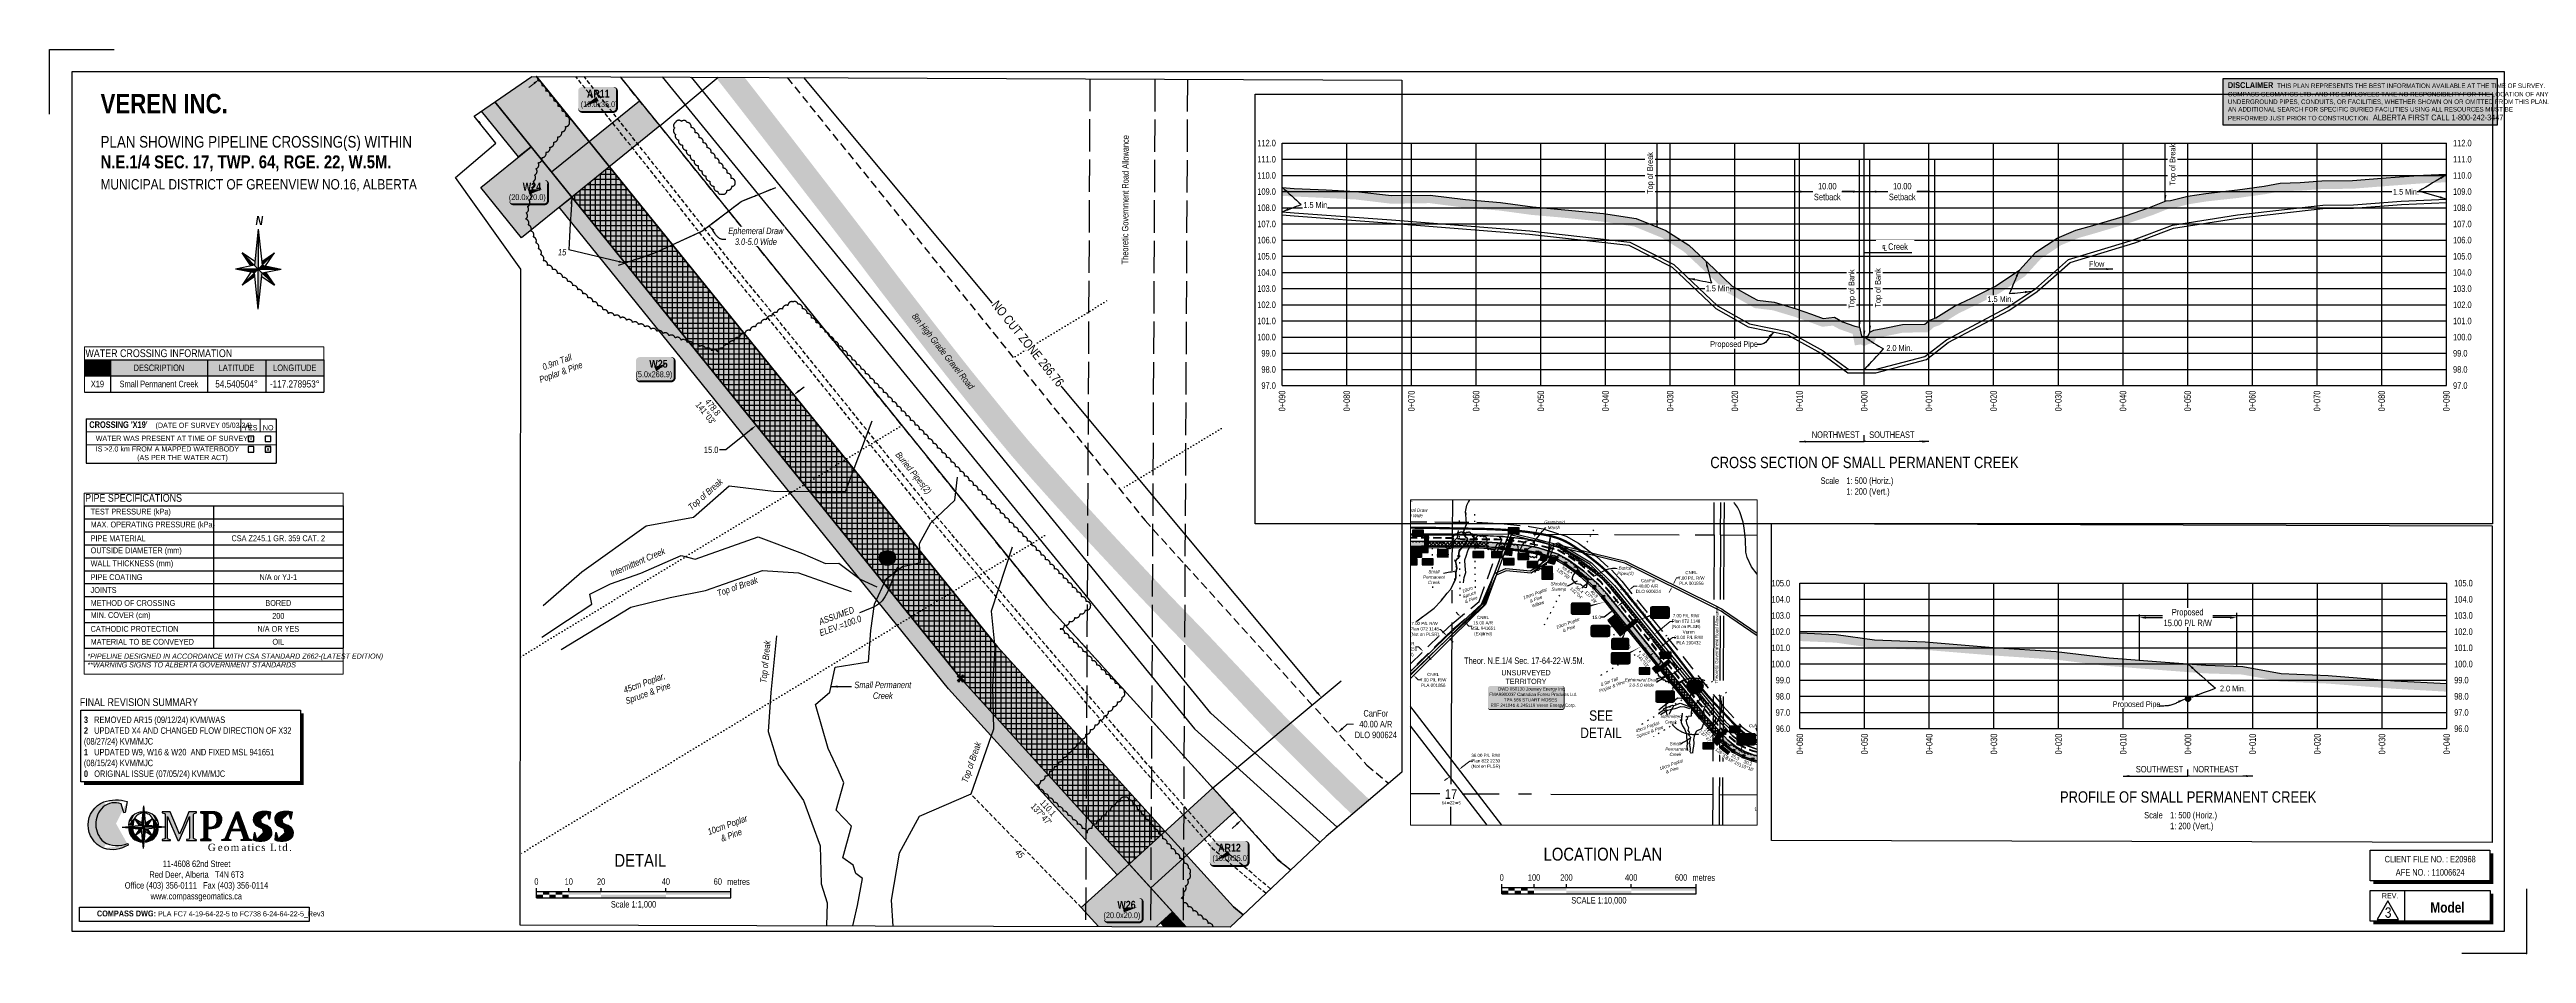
# Paper-space layout 'XING 6' of a CAD drawing. Extents: x -5069 to -1242, y 0 to 1397.
# The model-space entities are those that its viewports show. They can reach past a viewport. Long polylines and large blocks are cut down to what shows.
import ezdxf
from ezdxf.enums import TextEntityAlignment as Align

# ---------------------------------------------------------------- set-up
doc = ezdxf.new("R2010")
doc.units = 0
doc.header["$LTSCALE"] = 5
doc.header["$PDSIZE"] = 0.5
for name, pattern in [('0', [1, 1, 0]), ('DASHED', [19.05, 12.7, -6.35]), ('foc-ACCESSROAD', [3.75, 2.5, -1.25]), ('foc-QUARTERLINE', [33, 25, -3, 2, -3]), ('foc-TIELINE', [1.875, 1.25, -0.625]), ('foc-TOPO', [1, 0.2, -0.8]), ('foc-TOPO-ephemeral', [6.25, 3.125, -0.625, 0.625, -0.625, 0.625, -0.625]), ('foc-UNSURVEYED', [12.5, 10, -2.5]), ('foc-WHEELTRACKS', [2, 0.4, -1.6]), ('UG_PIPE', [1.875, 1.25, -0.625])]:
    doc.linetypes.add(name, pattern=pattern)
doc.layers.get('Defpoints').update_dxf_attribs({"color": 9})
for name, color, linetype in [('10', 1, 'Continuous'), ('9', 3, 'Continuous'), ('AS-PIPE-UG', 44, 'UG_PIPE'), ('AS-PIPE-UG-T', 44, 'Continuous'), ('AS-ROADS', 254, 'Continuous'), ('C-RW', 13, 'Continuous'), ('C-SYMBOL', 7, 'Continuous'), ('CG-LOGO', 7, 'Continuous'), ('CG-NORTH', 7, 'Continuous'), ('CG-NOTES', 7, 'Continuous'), ('DETAIL-T', 7, 'Continuous'), ('F-AR', 190, 'foc-ACCESSROAD'), ('F-RW', 190, 'Continuous'), ('F-WS', 190, 'foc-ACCESSROAD'), ('L-2', 7, 'Continuous'), ('L-BD', 7, 'Continuous'), ('L-BD1', 253, 'Continuous'), ('L-DETAIL-T', 3, 'Continuous'), ('L-MON', 1, 'Continuous'), ('L-ROAD-T', 7, 'Continuous'), ('L-SECLBL', 7, 'Continuous'), ('L-SECQ', 8, 'foc-QUARTERLINE'), ('L-UNS-T', 3, 'Continuous'), ('L-USEC', 7, 'foc-UNSURVEYED'), ('P-CROSSINGS', 250, 'Continuous'), ('P-CROSSINGS-GRID', 8, 'Continuous'), ('P-CROSSINGS-GROUND', 48, 'foc-TOPO'), ('P-CROSSINGS-LINE', 3, 'Continuous'), ('P-PROPOSED', 10, 'Continuous'), ('P-PROPOSED-H', 21, 'Continuous'), ('P-TEMP-BLOCKS', 250, 'Continuous'), ('P-TEMP-BLUE-BORE-H', 131, 'Continuous'), ('P-TEMP-H', 41, 'Continuous'), ('P-TEMP-NO CUT-H', 104, 'Continuous'), ('P-TEMP-NO CUT-T', 143, 'Continuous'), ('P-TEMP_ACCESS ROAD', 46, 'Continuous'), ('P-TEMP_LOG DECK', 46, 'Continuous'), ('P-TEMP_WORKSPACE', 46, 'Continuous'), ('P-TXT', 4, 'Continuous'), ('P-WORKAREA', 113, 'Continuous'), ('P-WORKAREA-H', 111, 'Continuous'), ('S-T7', 7, 'Continuous'), ('T-BUSH', 110, '0'), ('T-BUSH-T', 110, 'Continuous'), ('T-DRAW', 143, 'foc-TOPO-ephemeral'), ('T-LOW-AREA', 48, 'foc-TOPO'), ('T-SLOPE', 48, 'Continuous'), ('T-TIE', 201, 'foc-TIELINE'), ('T-VEGETATION-CHANGE', 104, 'foc-TOPO'), ('T-WATER', 160, 'Continuous'), ('T-WATER-P3', 160, 'foc-WHEELTRACKS'), ('T-WATER-T', 170, 'Continuous'), ('WETLAND', 143, 'Continuous'), ('WETLAND-T', 146, 'Continuous')]:
    doc.layers.add(name, color=color, linetype=linetype)
for name, color, linetype, lineweight in [('AS-GENERAL', 48, 'Continuous', 18), ('C-AR-T', 13, 'Continuous', 9), ('F-AR-T', 190, 'Continuous', 9), ('F-RW-T', 190, 'Continuous', 9), ('T-TEXT', 48, 'Continuous', 18), ('T-TIE-T', 201, 'Continuous', 18)]:
    doc.layers.add(name, color=color, linetype=linetype, lineweight=lineweight)
doc.styles.add('0', font='ARIALN.TTF')
doc.styles.add('140', font='ARIALN.TTF', dxfattribs={"height": 15})
doc.styles.add('175L', font='ARIALN.TTF', dxfattribs={"height": 20})
doc.styles.add('80', font='ARIALN.TTF', dxfattribs={"height": 10})
doc.styles.add('80CG', font='ARIALN.TTF', dxfattribs={"height": 10})
doc.styles.add('80L', font='ARIALN.TTF', dxfattribs={"height": 10})
doc.styles.add('80LS', font='ARIALNI.TTF', dxfattribs={"height": 10})
doc.styles.add('BOLD', font='ARIALNB.TTF')
doc.styles.add('Crossing', font='ARIALN.TTF', dxfattribs={"height": 10})
doc.styles.add('foc-LtypeFont', font='ARIALN.TTF', dxfattribs={"height": 7.35})
doc.styles.add('MtXpl_Arial_Narrow', font='ARIALNI.TTF')
doc.styles.add('SIMPLEX', font='ARIALN.TTF')
doc.styles.get("Standard").update_dxf_attribs({"font": 'ARIALN.TTF'})
doc.linetypes.add('foc-TOPO-flowdirection-NOLINE', pattern='A,0,[">",foc-LtypeFont,S=0.3,R=0,X=0,Y=-0.945],-20,[">",foc-LtypeFont,S=0.3,R=0,X=0,Y=-0.945],0', length=20)
doc.dimstyles.new('Compass 5 000', dxfattribs={"dimscale": 5, "dimtxt": 9, "dimasz": 2, "dimexe": 0.2, "dimexo": 0.0625, "dimgap": 0.5, "dimtad": 0, "dimtih": 1, "dimtoh": 1, "dimzin": 0, "dimdsep": 46, "dimtxsty": '80CG', "dimcen": 0.1, "dimse1": 1, "dimse2": 1, "dimclrd": 256, "dimclrt": 256, "dimaunit": 1, "dimadec": 4, "dimazin": 0, "dimtfac": 0.06, "dimtofl": 0, "dimtmove": 0, "dimatfit": 1, "dimfxl": 0.2, "dimtolj": 1, "dimtzin": 0, "dimlwd": -1, "dimarcsym": 0})

psp = doc.layouts.new('XING 6')

# ---------------------------------------------------------------- texts
at = {"insert": (-4990.1, 1328.4), "char_height": 9, "attachment_point": 1, "style": '80L'}
psp.add_mtext_dynamic_manual_height_columns('{\\fArial Narrow|b1|i0|c0|p34;\\H3.3333x;\\C14;VEREN INC.\\P}\\P{\\H2x;PLAN SHOWING PIPELINE CROSSING(S) WITHIN\\H0.11111x; \\P\\fArial Narrow|b1|i0|c0|p34;\\H9.9999x;N.E.1/4 SEC. 17, TWP. 64, RGE. 22, W.5M.}\\P{\\H0.22222x; \\P\\H8.0001x;MUNICIPAL DISTRICT OF GREENVIEW NO.16, ALBERTA}', width=732.59, gutter_width=45, heights=[0], dxfattribs=at)
at = {"layer": 'CG-NOTES', "insert": (-3884.3, 516), "char_height": 10, "attachment_point": 1, "rotation": 20, "style": '80L'}
psp.add_mtext_dynamic_manual_height_columns('\\pi3.23254;{\\fArial Narrow|b0|i1|c0|p34;ASSUMED\\P\\pi-2.18356;ELEV.=100.0}', width=63.027, gutter_width=45, heights=[0], dxfattribs=at)
at = {"layer": 'CG-NOTES', "insert": (-5015.9, 269.8), "char_height": 10, "attachment_point": 7, "style": '80'}
psp.add_mtext_dynamic_manual_height_columns('{\\fArial Narrow|b1|i0|c0|p34;\\C14;3   }REMOVED AR15 (09/12/24) KVM/WAS {\\fArial Narrow|b1|i0|c0|p34;\\C14;\\P2   }UPDATED X4 AND CHANGED FLOW DIRECTION OF X32 (08/27/24) KVM/MJC {\\fArial Narrow|b1|i0|c0|p34;\\C14;\\P1   }UPDATED W9, W16 & W20  AND FIXED MSL 941651 (08/15/24) KVM/MJC{\\fArial Narrow|b1|i0|c0|p34;\\C14; \\P0}   ORIGINAL ISSUE (07/05/24) KVM/MJC ', width=331.161, gutter_width=45, heights=[0], dxfattribs=at)
at = {"layer": 'CG-NOTES', "attachment_point": 1, "style": '80'}
for s, insert, char_height, width in [('\\pi77.33221;11-4608 62nd Street\\P\\pi56.72512;Red Deer, Alberta   T4N 6T3\\P\\pi18.6726;Office (403) 356-0111   Fax (403) 356-0114\\P\\pi58.50547;www.compassgeomatics.ca', (-4971.4, 143.6), 10, 257.83), ('\\pi25.12575;{\\fArial Narrow|b1|i0|c0|p34;\\H1.125x;\\C14;COMPASS DWG:} PLA FC7 4-19-64-22-5 to FC738 6-24-64-22-5_Rev3', (-5020.9, 66.3), 8, 350.451)]:
    psp.add_mtext(s, dxfattribs=dict(at, insert=insert, char_height=char_height, width=width))
at = {"layer": 'DETAIL-T', "color": 3, "char_height": 20, "style": '80CG'}
for s, insert, width, attachment_point in [('DETAIL', (-4156.1, 143.9), 223.858, 5), ('\\pi76.63853;LOCATION PLAN', (-2837.1, 163.5), 333.059, 1)]:
    psp.add_mtext(s, dxfattribs=dict(at, insert=insert, width=width, attachment_point=attachment_point))

msp = doc.modelspace()

# ---------------------------------------------------------------- texts
at = {"style": '80'}
for s, p in [('0+060', (504029.445, 6041929.837)), ('0+050', (504129.392, 6041929.837)), ('0+040', (504229.339, 6041929.837)), ('0+030', (504329.286, 6041929.837)), ('0+020', (504429.233, 6041929.837)), ('0+020', (504829.022, 6041929.837)), ('0+030', (504928.969, 6041929.837)), ('0+040', (505028.916, 6041929.837)), ('0+090', (505508.047, 6041811.95)), ('0+080', (505607.994, 6041811.95)), ('0+070', (505707.941, 6041811.95)), ('0+060', (505807.888, 6041811.95)), ('0+050', (505907.835, 6041811.95)), ('0+040', (506007.783, 6041811.95)), ('0+030', (506107.73, 6041811.95)), ('0+020', (506207.677, 6041811.95)), ('0+010', (506307.624, 6041811.95)), ('0+000', (506407.571, 6041811.95)), ('0+010', (506507.518, 6041811.95)), ('0+020', (506607.465, 6041811.95)), ('0+030', (506707.413, 6041811.95)), ('0+040', (506807.36, 6041811.95)), ('0+050', (506907.307, 6041811.95)), ('0+060', (507007.254, 6041811.95)), ('0+070', (507107.201, 6041811.95)), ('0+080', (507207.148, 6041811.95)), ('0+090', (507307.095, 6041811.95))]:
    msp.add_text(s, height=9.9947, rotation=90, dxfattribs=at).set_placement(p, align=Align.MIDDLE_RIGHT)
at = {"char_height": 8.9952, "attachment_point": 1, "style": '80L'}
for width, insert in [(45.31074, (504678.651, 6042004.013)), (35.88741, (506441.783, 6041882.227))]:
    msp.add_mtext_dynamic_manual_height_columns('2.0 Min.', width=width, gutter_width=45, heights=[0], dxfattribs=dict(at, insert=insert))
at = {"layer": 'AS-PIPE-UG-T', "insert": (481711.978, 6044129.001), "char_height": 9.9948, "attachment_point": 1, "style": '80L'}
msp.add_mtext_dynamic_manual_height_columns('\\pi5.39988;{\\fArial Narrow|b0|i1|c0|p34;Buried \\P\\pi1.26833;Pipes(2)}', width=43.95439, gutter_width=50, heights=[0], dxfattribs=at)
at = {"layer": 'AS-PIPE-UG-T', "insert": (472639.741, 6042749.828), "char_height": 9.9948, "attachment_point": 1, "rotation": 308.885198, "style": '80L'}
msp.add_mtext_dynamic_manual_height_columns('\\pi0.31954;{\\fArial Narrow|b0|i1|c0|p34;Buried Pipes(2)}', width=78.3885, gutter_width=50, heights=[0], dxfattribs=at)
at = {"layer": 'C-SYMBOL', "color": 3, "style": '175L'}
msp.add_text('Theor. N.E.1/4 Sec. 17-64-22-W.5M.', height=20, dxfattribs=at).set_placement((481426.167, 6043821.542), align=Align.BOTTOM_CENTER)
at = {"layer": 'DETAIL-T', "char_height": 9.99471, "attachment_point": 1, "style": '80L'}
for insert in [(504561.595, 6041808.797), (506340.038, 6041677.723)]:
    msp.add_mtext_dynamic_manual_height_columns('Scale^I1: 500 (Horiz.)\\P^I1: 200 (Vert.)', width=217.1051, gutter_width=45, heights=[0], dxfattribs=dict(at, insert=insert))
at = {"layer": 'L-BD1', "style": '80L'}
for s, rotation, p in [('59.6', 324.0146, (481554.833, 6044117.947)), ("132°04'", 317.9319, (481586.905, 6044046.481)), ('56.4', 317.9319, (481596.448, 6044057.054)), ("137°39'", 312.3507, (481631.452, 6044034.279)), ('40.8', 312.3507, (481641.978, 6044043.873)), ("141°03'", 308.9372, (481792.263, 6043837.598)), ('478.8', 308.9372, (481803.341, 6043846.549)), ("137°47'", 312.21, (481984.76, 6043604.203)), ('110.1', 312.21, (481995.309, 6043613.772)), ('30.2', 339.7255, (482117.14, 6043521.361)), ("110°16'", 339.7255, (482112.204, 6043508.001)), ("141°03'", 308.9372, (472339.554, 6042808.185)), ('478.8', 308.9372, (472350.633, 6042817.136)), ("137°47'", 312.21, (472858.055, 6042188.28)), ('110.1', 312.21, (472868.604, 6042197.849))]:
    msp.add_text(s, height=9.9947, rotation=rotation, dxfattribs=at).set_placement(p, align=Align.MIDDLE)
at = {"layer": 'L-DETAIL-T', "char_height": 17.49075, "attachment_point": 2, "rotation": 0, "style": '140'}
for s, insert, width in [('PROFILE OF SMALL PERMANENT CREEK', (504629.495, 6041840.654), 396.48476), ('CROSS SECTION OF SMALL PERMANENT CREEK', (506407.939, 6041709.58), 476.61292)]:
    msp.add_mtext(s, dxfattribs=dict(at, insert=insert, width=width))
at = {"layer": 'L-UNS-T', "color": 3, "insert": (481431.206, 6043786.852), "char_height": 16, "attachment_point": 5, "style": '80L'}
msp.add_mtext_dynamic_manual_height_columns('UNSURVEYED TERRITORY', width=126.41479, gutter_width=47.5, heights=[0], dxfattribs=at)
at = {"layer": 'S-T7', "style": '80'}
for s, p in [('112.0', (505498.422, 6042194.416)), ('105.0', (504014.458, 6042162.382)), ('111.0', (505498.422, 6042169.429)), ('110.0', (505498.422, 6042144.442)), ('104.0', (504014.458, 6042137.395)), ('103.0', (504014.458, 6042112.409)), ('109.0', (505498.422, 6042119.456)), ('102.0', (504014.458, 6042087.422)), ('108.0', (505498.422, 6042094.469)), ('107.0', (505498.422, 6042069.482)), ('101.0', (504014.458, 6042062.435)), ('100.0', (504014.458, 6042037.448)), ('106.0', (505498.422, 6042044.495)), ('99.0', (504014.458, 6042012.461)), ('105.0', (505498.422, 6042019.508)), ('104.0', (505498.422, 6041994.522)), ('98.0', (504014.458, 6041987.475)), ('97.0', (504014.458, 6041962.488)), ('103.0', (505498.422, 6041969.535)), ('96.0', (504014.458, 6041937.501)), ('102.0', (505498.422, 6041944.548)), ('101.0', (505498.422, 6041919.561)), ('100.0', (505498.422, 6041894.575)), ('99.0', (505498.422, 6041869.588)), ('98.0', (505498.422, 6041844.601)), ('97.0', (505498.422, 6041819.614))]:
    msp.add_text(s, height=9.9947, dxfattribs=at).set_placement(p, align=Align.MIDDLE_RIGHT)
for s, p in [('112.0', (507317.404, 6042194.416)), ('105.0', (505040.528, 6042162.382)), ('111.0', (507317.404, 6042169.429)), ('110.0', (507317.404, 6042144.442)), ('104.0', (505040.528, 6042137.395)), ('103.0', (505040.528, 6042112.409)), ('109.0', (507317.404, 6042119.456)), ('102.0', (505040.528, 6042087.422)), ('108.0', (507317.404, 6042094.469)), ('107.0', (507317.404, 6042069.482)), ('101.0', (505040.528, 6042062.435)), ('100.0', (505040.528, 6042037.448)), ('106.0', (507317.404, 6042044.495)), ('99.0', (505040.528, 6042012.461)), ('105.0', (507317.404, 6042019.508)), ('104.0', (507317.404, 6041994.522)), ('98.0', (505040.528, 6041987.475)), ('97.0', (505040.528, 6041962.488)), ('103.0', (507317.404, 6041969.535)), ('96.0', (505040.528, 6041937.501)), ('102.0', (507317.404, 6041944.548)), ('101.0', (507317.404, 6041919.561)), ('100.0', (507317.404, 6041894.575)), ('99.0', (507317.404, 6041869.588)), ('98.0', (507317.404, 6041844.601)), ('97.0', (507317.404, 6041819.614))]:
    msp.add_text(s, height=9.9947, dxfattribs=at).set_placement(p, align=Align.MIDDLE_LEFT)
at = {"layer": 'T-BUSH-T', "char_height": 9.99475, "attachment_point": 1, "rotation": 20, "style": '80LS'}
for s, width, insert in [('\\pi19.75017;10cm \\P\\pi15.21639;Spruce\\P\\pi16.53221;& Pine', 65.61214, (481214.125, 6044049.823)), ('\\pi2.5865;10cm Poplar \\P\\pi18.10018;& Pine\\P\\pi18.24335;Willow', 68.74807, (481418.97, 6044035.564)), ('\\pi2.5865;10cm Poplar \\P\\pi18.10018;& Pine', 68.74807, (481520.626, 6043944.435)), ('\\pi11.5496;0.9m Tall \\P\\pi0.34471;Poplar & Pine', 69.86183, (481649.778, 6043764.021)), ('\\pi2.5865;10cm Poplar \\P\\pi18.10018;& Pine', 68.74807, (481839.793, 6043507.286)), ('\\pi2.5865;10cm Poplar \\P\\pi18.10018;& Pine', 68.74807, (482132.614, 6043381.583)), ('\\pi11.5496;0.9m Tall \\P\\pi0.34471;Poplar & Pine', 69.86183, (472075.118, 6042879.707)), ('\\pi2.5865;10cm Poplar \\P\\pi18.10018;& Pine', 68.74807, (472338.911, 6042164.36))]:
    msp.add_mtext_dynamic_manual_height_columns(s, width=width, gutter_width=50, heights=[0], dxfattribs=dict(at, insert=insert))
at = {"layer": 'T-TEXT', "attachment_point": 1, "style": '80LS'}
for s, width, gutter_width, insert, char_height, rotation in [('8m High Grade Gravel Road', 145.8379, 50, (481709.117, 6044094.711), 9.99475, 308.9404), ('8m High Grade Gravel Road', 145.8379, 50, (472665.4, 6042963.645), 9.99475, 308.324401), ('\\pi0.77994;Top of Break', 66.30055, 250.002, (472310.576, 6042664.319), 9.99471, 41.242291), ('\\pi0.77994;Top of Break', 66.30055, 250.002, (472355.219, 6042533.716), 9.99471, 19.214033), ('\\pi0.77994;Top of Break', 66.30055, 250.002, (472423.416, 6042390.809), 9.99471, 84.302307), ('\\pi0.77994;Top of Break', 66.30055, 250.002, (472734.202, 6042238.45), 9.99471, 70.650345)]:
    msp.add_mtext_dynamic_manual_height_columns(s, width=width, gutter_width=gutter_width, heights=[0], dxfattribs=dict(at, insert=insert, char_height=char_height, rotation=rotation))
at = {"layer": 'T-TEXT', "insert": (482119.918, 6043642.022), "char_height": 9.9948, "attachment_point": 1, "style": '80LS'}
msp.add_mtext_dynamic_manual_height_columns('Culvert', width=36.80676, gutter_width=50, heights=[0], dxfattribs=at)
at = {"layer": 'T-WATER-T', "attachment_point": 1, "style": '80L'}
for s, width, gutter_width, insert, char_height in [('\\pi-0.31113;{\\fArial Narrow|b0|i1|c0|p34;Intermittent \\P\\pi13.22201;Creek}', 56.55099, 50, (481847.428, 6043669.998), 9.99475), ('\\pi14.12535;{\\fArial Narrow|b0|i1|c0|p34;Small \\P\\pi0.32632;Permanent\\P\\pi13.22201;Creek}', 56.55099, 50, (481861.52, 6043586.12), 9.99475), ('\\pi0.47899;{\\fArial Narrow|b0|i1|c0|p34;Small Permanent\\P\\pi29.15073;Creek}', 88.40832, 250.002, (472568.854, 6042392.992), 9.99471)]:
    msp.add_mtext_dynamic_manual_height_columns(s, width=width, gutter_width=gutter_width, heights=[0], dxfattribs=dict(at, insert=insert, char_height=char_height))
at = {"layer": 'T-WATER-T', "insert": (472190.231, 6042564.018), "char_height": 9.99471, "attachment_point": 1, "rotation": 23.410757, "style": '80L'}
msp.add_mtext_dynamic_manual_height_columns('\\pi0.35034;{\\fArial Narrow|b0|i1|c0|p34;Intermittent Creek}', width=91.75757, gutter_width=250.002, heights=[0], dxfattribs=at)
at = {"layer": 'WETLAND-T', "insert": (481487.056, 6044270.767), "char_height": 9.9948, "attachment_point": 1, "style": '80L'}
msp.add_mtext_dynamic_manual_height_columns('\\pi0.63369;{\\fArial Narrow|b0|i1|c0|p34;Graminoid \\P\\pi11.27958;Marsh}', width=53.53212, gutter_width=50, heights=[0], dxfattribs=at)

# ---------------------------------------------------------------- blocks, each defined once
blk = doc.blocks.new('cg-north')
at = {"linetype": 'Continuous'}
for points in [[(-0.3, 62), (-6.2, 6), (-0.3, 0.1)], [(-0.3, 0.1), (-35.5, 0.1), (-6.2, -5.8)], [(-25.2, 25), (-11.6, 4.9), (-6.2, 6)], [(5.6, 6), (-0.3, 0.1), (34.9, 0.1)], [(5.6, -5.8), (-0.3, 0.1), (-0.3, -61.7)], [(24.6, 25), (5, 11.8), (5.6, 6)], [(-5.6, -11.5), (-6.2, -5.8), (-25.2, -24.8)], [(11, -4.7), (5.6, -5.8), (24.6, -24.8)]]:
    blk.add_hatch(color=14, dxfattribs=at).paths.add_polyline_path(points)
at = {"color": 14, "linetype": 'Continuous'}
for p, q in [((-0.3, 62), (-6.2, 6)), ((-0.3, 62), (-0.3, 0.1)), ((-0.3, 62), (5.6, 6)), ((-6.2, 6), (-35.5, 0.1)), ((-0.3, 0.1), (-35.5, 0.1)), ((-6.2, -5.8), (-35.5, 0.1)), ((-0.3, 0.1), (-25.2, 25)), ((-11.6, 4.9), (-25.2, 25)), ((-5.6, 11.8), (-25.2, 25)), ((-0.3, 0.1), (-25.2, -24.8)), ((-0.3, 0.1), (24.6, 25)), ((-0.3, 0.1), (24.6, -24.8)), ((-0.3, -61.7), (-0.3, 0.1)), ((-0.3, 0.1), (34.9, 0.1)), ((5, 11.8), (24.6, 25)), ((5.6, 6), (34.9, 0.1)), ((5.6, -5.8), (34.9, 0.1)), ((11, 4.9), (24.6, 25)), ((-11.6, -4.7), (-25.2, -24.8)), ((-5.6, -11.5), (-25.2, -24.8)), ((-0.3, -61.7), (-6.2, -5.8)), ((-0.3, -61.7), (5.6, -5.8)), ((5, -11.5), (24.6, -24.8)), ((10.9, -4.5), (11, -4.7)), ((11, -4.7), (24.6, -24.8))]:
    blk.add_line(p, q, dxfattribs=at)
at = {"color": 14, "linetype": 'Continuous', "insert": (-10.2, 82), "char_height": 14, "width": 22.782, "attachment_point": 1, "style": '80CG'}
blk.add_mtext('\\pi5.63716;{\\fArial Narrow|b1|i1|c0|p34;N}', dxfattribs=at)
blk = doc.blocks.new('c_logo')
h = blk.add_hatch(color=256)
edge = h.paths.add_edge_path()
edge.add_arc((-141.8, -18.9), 63, 74.1661, 107.5113, ccw=False)
edge.add_line((-124.6, 41.7), (-127.8, 24.4))
edge.add_line((-127.8, 24.4), (-129.9, 24.3))
edge.add_line((-129.9, 24.3), (-133.7, 38))
edge.add_arc((-143.5, 10.5), 29.1, 70.3832, 129.1598)
edge.add_arc((-136.2, 6.6), 36.9, 134.0613, 228.3206)
edge.add_arc((-139.8, 16.8), 43.2, 241.0325, 291.7344)
edge.add_line((-123.8, -23.3), (-123.3, -25.7))
edge.add_arc((-147.3, 10.4), 43.4, 251.5179, 303.5841, ccw=False)
edge.add_arc((-146.1, 5.2), 38.8, 112.1026, 247.4698, ccw=False)
at = {"linetype": 'Continuous'}
for points in [[(-99.4, 1.7), (-132.4, 1.7), (-102.5, -1.4)], [(-112.7, 15), (-105.6, 4.5), (-102.5, 4.9)], [(-99.4, 34.7), (-102.5, 4.9), (-99.4, 1.7)], [(-96.3, 4.9), (-99.4, 1.7), (-66.4, 1.7)], [(-96.3, -1.4), (-99.4, 1.7), (-99.4, -31.3)], [(-86.1, 15), (-96.6, 7.9), (-96.3, 4.9)], [(-102.2, -4.5), (-102.5, -1.4), (-112.7, -11.6)], [(-93.2, -1.1), (-96.3, -1.4), (-86.1, -11.6)]]:
    blk.add_hatch(color=14, dxfattribs=at).paths.add_polyline_path(points)
h = blk.add_hatch(color=256)
edge = h.paths.add_edge_path()
edge.add_arc((-89, 1.8), 33.4, 166.6682, 175.6601, ccw=False)
edge.add_arc((-102.3, 5.6), 19.6, 121.6531, 168.6953, ccw=False)
edge.add_arc((-99.6, 0.9), 25, 95.0736, 121.1383, ccw=False)
edge.add_line((-101.8, 25.8), (-102.1, 23.3))
edge.add_arc((-99.9, 6.4), 17.1, 97.444, 127.0912)
edge.add_arc((-98.7, 8.4), 16.4, 134.7148, 171.0442)
edge.add_arc((-73.8, 3.2), 41.8, 169.3159, 177.5034)
edge.add_line((-115.5, 5), (-122.3, 4.3))
h = blk.add_hatch(color=256)
edge = h.paths.add_edge_path()
edge.add_arc((-99.1, 0.9), 25, 58.8617, 85.0803, ccw=False)
edge.add_arc((-96.4, 5.6), 19.6, 11.3047, 58.3469, ccw=False)
edge.add_arc((-109.7, 1.8), 33.4, 4.3278, 13.3318, ccw=False)
edge.add_line((-76.4, 4.3), (-83.2, 5))
edge.add_arc((-124.9, 3.2), 41.8, 2.487, 10.6841)
edge.add_arc((-100.1, 8.4), 16.4, 8.9558, 45.2852)
edge.add_arc((-98.8, 6.4), 17.1, 52.9088, 82.7833)
edge.add_line((-96.7, 23.3), (-97, 25.8))
h = blk.add_hatch(color=256)
edge = h.paths.add_edge_path()
edge.add_line((-48.6, 2.5), (-58.3, 25.6))
edge.add_line((-58.3, 25.6), (-70.6, 25.6))
edge.add_line((-70.6, 25.6), (-70.6, 24.2))
edge.add_line((-70.6, 24.2), (-66.8, 23))
edge.add_arc((-67.2, 21.6), 1.5, 0, 72.6157, ccw=False)
edge.add_line((-65.7, 21.6), (-65.7, 2.5))
edge.add_line((-65.7, 2.5), (-65.7, -14.9))
edge.add_arc((-67.2, -14.9), 1.5, -73.424, 0, ccw=False)
edge.add_line((-66.8, -16.3), (-70.5, -17.4))
edge.add_line((-70.5, -17.4), (-70.5, -18.9))
edge.add_line((-70.5, -18.9), (-57.6, -18.9))
edge.add_line((-57.6, -18.9), (-57.6, -17.5))
edge.add_line((-57.6, -17.5), (-61.1, -16.4))
edge.add_arc((-60.6, -15), 1.5, 180, 252.4646, ccw=False)
edge.add_line((-62.1, -15), (-62.1, 2.5))
edge.add_line((-62.1, 2.5), (-62.1, 18.4))
edge.add_line((-62.1, 18.4), (-46.4, -18.9))
edge.add_line((-46.4, -18.9), (-44.1, -18.9))
edge.add_line((-44.1, -18.9), (-35, 2.5))
edge.add_line((-35, 2.5), (-28.3, 18.3))
edge.add_line((-28.3, 18.3), (-28.3, 2.5))
edge.add_line((-28.3, 2.5), (-28.3, -15))
edge.add_arc((-29.8, -15), 1.5, -73.424, 0, ccw=False)
edge.add_line((-29.4, -16.4), (-32.7, -17.4))
edge.add_line((-32.7, -17.4), (-32.7, -18.9))
edge.add_line((-32.7, -18.9), (-17.3, -18.9))
edge.add_line((-17.3, -18.9), (-17.3, -17.5))
edge.add_line((-17.3, -17.5), (-21, -16.3))
edge.add_arc((-20.5, -14.9), 1.5, 180, 252.4646, ccw=False)
edge.add_line((-22, -14.9), (-22, 2.5))
edge.add_line((-22, 2.5), (-22, 21.7))
edge.add_arc((-20.5, 21.7), 1.5, 107.3843, 180, ccw=False)
edge.add_line((-21, 23.1), (-17.4, 24.2))
edge.add_line((-17.4, 24.2), (-17.4, 25.6))
edge.add_line((-17.4, 25.6), (-29.1, 25.6))
edge.add_line((-29.1, 25.6), (-38.8, 2.5))
edge.add_line((-38.8, 2.5), (-43.7, -9.1))
edge.add_line((-43.7, -9.1), (-48.6, 2.5))
h = blk.add_hatch(color=256)
h.paths.add_polyline_path([(7.6, 25.6), (-11.1, 25.6), (-11.1, 24.2), (-7.3, 23, -0.326805), (-6.3, 21.6), (-6.3, -14.9, -0.331803), (-7.4, -16.3), (-11.1, -17.4), (-11.1, -18.9), (5.3, -18.9), (5.3, -17.5), (1, -16.2, -0.327162), (0, -14.7), (0, 0, 0.135693), (12.6, 1, 0.518306), (18.8, 21.8, 0.201798)])
h.paths.add_polyline_path([(0, 22.9, -0.05909), (7.3, 22.8, -0.236459), (13.3, 18.7, -0.297964), (11.9, 5.1, -0.269959), (0.5, 2.5, -0.011455), (0, 2.6)], flags=16)
h = blk.add_hatch(color=256)
h.paths.add_polyline_path([(47.4, 26.1), (44.1, 25.8), (34.4, 2.5), (27.1, -15, -0.225541), (25.7, -16.2), (21.8, -17.4), (21.8, -18.9), (34.7, -18.9), (35.3, -18.9), (35.3, -17.5), (32.4, -16.6, -0.43446), (31.4, -14.6), (35.8, -3.6), (51.8, -3.6), (55.7, -14.5, -0.430441), (54.7, -16.5), (51.5, -17.4), (51.5, -18.9), (67.8, -18.9), (67.8, -17.5), (63.9, -16.3, -0.232291), (62.4, -14.9), (56.1, 2.5)])
h.paths.add_polyline_path([(44.1, 17.7), (49.6, 2.5), (50.9, -1.1), (36.8, -1.1), (38.2, 2.5)], flags=16)
h = blk.add_hatch(color=256)
edge = h.paths.add_edge_path()
edge.add_arc((103.3, 50.8), 54.1, 243.1997, 248.1345)
edge.add_arc((69.9, -30.2), 33.5, 55.7647, 66.7239, ccw=False)
edge.add_arc((84.5, -9), 7.7, -65.6478, 57.1428, ccw=False)
edge.add_arc((81.8, 0.7), 17.7, 248.3428, 289.4425, ccw=False)
edge.add_line((75.3, -15.8), (73.1, -6.7))
edge.add_line((73.1, -6.7), (71.7, -6.9))
edge.add_line((71.7, -6.9), (70.1, -17.8))
edge.add_arc((81.2, 14.2), 33.9, 250.8905, 281.4155)
edge.add_arc((84.6, -3.1), 16.2, 281.7683, 321.9948)
edge.add_arc((87.3, -7), 11.8, 328.8789, 398.35)
edge.add_arc((79.7, -17.6), 24.7, 46.7096, 54.4302)
edge.add_arc((79.7, -17.6), 24.7, 54.4302, 70.3091)
edge.add_arc((139.4, 119.6), 125, 243.6166, 245.7228, ccw=False)
edge.add_arc((89.5, 20.6), 14.2, 223.2297, 246.3738, ccw=False)
edge.add_arc((84.7, 16.1), 7.62, 121.2723, 223.353, ccw=False)
edge.add_arc((86.6, 7.5), 16.2, 69.6826, 111.1397, ccw=False)
edge.add_line((92.2, 22.7), (94.3, 14.7))
edge.add_line((94.3, 14.7), (95.6, 14.9))
edge.add_line((95.6, 14.9), (97.6, 24.9))
edge.add_arc((87.2, -14.4), 40.7, 75.2956, 91.6843)
edge.add_arc((86, 5.6), 20.7, 89.7518, 117.221)
edge.add_arc((80.5, 14.4), 10.4, 112.8657, 186.9967)
edge.add_arc((81.9, 14.2), 11.8, 185.0082, 240.0685)
edge.add_arc((103.3, 50.8), 54.1, 239.829, 243.1997)
h = blk.add_hatch(color=256)
edge = h.paths.add_edge_path()
edge.add_arc((136.5, 50.8), 54.1, 243.1997, 248.1345)
edge.add_arc((103.1, -30.2), 33.5, 55.7647, 66.7239, ccw=False)
edge.add_arc((117.7, -9), 7.7, -65.6478, 57.1428, ccw=False)
edge.add_arc((115, 0.7), 17.7, 248.3428, 289.4425, ccw=False)
edge.add_line((108.5, -15.8), (106.3, -6.7))
edge.add_line((106.3, -6.7), (104.8, -6.9))
edge.add_line((104.8, -6.9), (103.3, -17.8))
edge.add_arc((114.4, 14.2), 33.9, 250.8905, 281.4155)
edge.add_arc((117.8, -3.1), 16.2, 281.7683, 321.9948)
edge.add_arc((120.5, -7), 11.8, 328.8789, 398.35)
edge.add_arc((112.8, -17.6), 24.7, 46.7096, 54.4302)
edge.add_arc((112.8, -17.6), 24.7, 54.4302, 70.3091)
edge.add_arc((172.5, 119.6), 125, 243.6166, 245.7228, ccw=False)
edge.add_arc((122.7, 20.6), 14.2, 223.2297, 246.3738, ccw=False)
edge.add_arc((117.9, 16.1), 7.62, 121.2723, 223.353, ccw=False)
edge.add_arc((119.8, 7.5), 16.2, 69.6826, 111.1397, ccw=False)
edge.add_line((125.4, 22.7), (127.5, 14.7))
edge.add_line((127.5, 14.7), (128.8, 14.9))
edge.add_line((128.8, 14.9), (130.8, 24.9))
edge.add_arc((120.4, -14.4), 40.7, 75.2956, 91.6843)
edge.add_arc((119.2, 5.6), 20.7, 89.7518, 117.221)
edge.add_arc((113.7, 14.4), 10.4, 112.8657, 186.9967)
edge.add_arc((115.1, 14.2), 11.8, 185.0082, 240.0685)
edge.add_arc((136.5, 50.8), 54.1, 239.829, 243.1997)
h = blk.add_hatch(color=256)
edge = h.paths.add_edge_path()
edge.add_arc((-89, 3), 33.4, 186.7164, 193.3318)
edge.add_arc((-102.3, -0.8), 19.6, 191.3047, 238.3469)
edge.add_arc((-99.6, 3.9), 25, 238.8617, 264.5936)
edge.add_line((-102, -21), (-102.2, -18.5))
edge.add_arc((-99.9, -1.6), 17.1, 232.9088, 262.0641, ccw=False)
edge.add_arc((-98.7, -3.6), 16.4, 188.9558, 225.2852, ccw=False)
edge.add_arc((-73.8, 1.6), 41.8, 184.3813, 190.6841, ccw=False)
edge.add_line((-115.5, -1.6), (-122.2, -0.9))
h = blk.add_hatch(color=256)
edge = h.paths.add_edge_path()
edge.add_arc((-124.9, 1.6), 41.8, 349.3159, 355.6284, ccw=False)
edge.add_arc((-100.1, -3.6), 16.4, 314.7148, 351.0442, ccw=False)
edge.add_arc((-98.8, -1.6), 17.1, 277.7082, 307.0912, ccw=False)
edge.add_line((-96.5, -18.5), (-96.8, -21))
edge.add_arc((-99.1, 3.9), 25, 275.2524, 301.1383)
edge.add_arc((-96.4, -0.8), 19.6, 301.6531, 348.6953)
edge.add_arc((-109.7, 3), 33.4, 346.6682, 353.2958)
edge.add_line((-76.6, -0.9), (-83.3, -1.6))
at = {"color": 14, "linetype": 'Continuous'}
for p, q in [((-132.4, 1.7), (-102.5, 4.9)), ((-132.4, 1.7), (-102.5, -1.4)), ((-132.4, 1.7), (-99.4, 1.7)), ((-99.4, 1.7), (-112.7, 15)), ((-105.6, 4.5), (-112.7, 15)), ((-102.2, 7.9), (-112.7, 15)), ((-99.4, 1.7), (-112.7, -11.6)), ((-99.4, 34.7), (-102.5, 4.9)), ((-99.4, 34.7), (-99.4, 1.7)), ((-99.4, 34.7), (-96.3, 4.9)), ((-99.4, 1.7), (-86.1, 15)), ((-66.4, 1.7), (-99.4, 1.7)), ((-99.4, 1.7), (-86.1, -11.6)), ((-99.4, -31.3), (-99.4, 1.7)), ((-96.6, 7.9), (-86.1, 15)), ((-66.4, 1.7), (-96.3, 4.9)), ((-66.4, 1.7), (-96.3, -1.4)), ((-93.2, 4.5), (-86.1, 15)), ((-105.6, -1.1), (-112.7, -11.6)), ((-102.2, -4.5), (-112.7, -11.6)), ((-99.4, -31.3), (-102.5, -1.4)), ((-99.4, -31.3), (-96.3, -1.4)), ((-96.6, -4.5), (-86.1, -11.6)), ((-93.2, -1.1), (-86.1, -11.6))]:
    blk.add_line(p, q, dxfattribs=at)
at = {"flags": 128}
for points in [[(-160.8, 41.1, -0.146532), (-124.6, 41.7), (-127.8, 24.4), (-129.9, 24.3), (-133.7, 38, 0.262236), (-161.9, 33.1, 0.436158), (-160.8, -21, 0.22491), (-123.8, -23.3), (-123.3, -25.7, -0.231173), (-161, -30.7, -0.670499)], [(-122.3, 4.3, -0.039254), (-121.5, 9.5, -0.208192), (-112.6, 22.3, -0.114221), (-101.8, 25.8), (-102.1, 23.3, 0.130087), (-110.2, 20, 0.159858), (-114.8, 10.9, 0.03574), (-115.5, 5)], [(-97, 25.8, -0.114902), (-86.2, 22.3, -0.208192), (-77.2, 9.5, -0.039307), (-76.4, 4.3), (-83.2, 5, 0.035782), (-83.9, 10.9, 0.159858), (-88.5, 20, 0.131095), (-96.7, 23.3)], [(-48.6, 2.5), (-58.3, 25.6), (-70.6, 25.6), (-70.6, 24.2), (-66.8, 23, -0.327892), (-65.7, 21.6), (-65.7, 2.5), (-65.7, -14.9, -0.331803), (-66.8, -16.3), (-70.5, -17.4), (-70.5, -18.9), (-57.6, -18.9), (-57.6, -17.5), (-61.1, -16.4, -0.327162), (-62.1, -15), (-62.1, 2.5), (-62.1, 18.4), (-46.4, -18.9), (-44.1, -18.9), (-35, 2.5), (-28.3, 18.3), (-28.3, 2.5), (-28.3, -15, -0.331803), (-29.4, -16.4), (-32.7, -17.4), (-32.7, -18.9), (-17.3, -18.9), (-17.3, -17.5), (-21, -16.3, -0.327162), (-22, -14.9), (-22, 2.5), (-22, 21.7, -0.327892), (-21, 23.1), (-17.4, 24.2), (-17.4, 25.6), (-29.1, 25.6), (-38.8, 2.5), (-43.7, -9.1)], [(78.9, 2.5, 0.021535), (83.1, 0.5, -0.047855), (88.7, -2.5, -0.593701), (87.7, -16, -0.181278), (75.3, -15.8), (73.1, -6.7), (71.7, -6.9), (70.1, -17.8, 0.133984), (87.9, -19, 0.177346), (97.4, -13.1, 0.312763), (96.6, 0.4, 0.0337), (94, 2.5, 0.069396), (88, 5.6, -0.00919), (83.8, 7.6, -0.10133), (79.2, 10.9, -0.477408), (80.8, 22.6, -0.18289), (92.2, 22.7), (94.3, 14.7), (95.6, 14.9), (97.6, 24.9, 0.071631), (86.1, 26.3, 0.120434), (76.5, 24, 0.335231), (70.2, 13.1, 0.244978), (76.1, 4, 0.014709)], [(112.1, 2.5, 0.021535), (116.3, 0.5, -0.047855), (121.9, -2.5, -0.593701), (120.9, -16, -0.181278), (108.5, -15.8), (106.3, -6.7), (104.8, -6.9), (103.3, -17.8, 0.133984), (121.1, -19, 0.177346), (130.6, -13.1, 0.312763), (129.8, 0.4, 0.0337), (127.2, 2.5, 0.069396), (121.2, 5.6, -0.00919), (117, 7.6, -0.10133), (112.4, 10.9, -0.477408), (113.9, 22.6, -0.18289), (125.4, 22.7), (127.5, 14.7), (128.8, 14.9), (130.8, 24.9, 0.071631), (119.2, 26.3, 0.120434), (109.7, 24, 0.335231), (103.4, 13.1, 0.244978), (109.3, 4, 0.014709)], [(-122.2, -0.9, 0.028873), (-121.5, -4.7, 0.208192), (-112.6, -17.5, 0.11275), (-102, -21), (-102.2, -18.5, -0.127905), (-110.2, -15.2, -0.159858), (-114.8, -6.1, -0.027508), (-115.5, -1.6)], [(-83.3, -1.6, -0.02755), (-83.9, -6.1, -0.159858), (-88.5, -15.2, -0.128915), (-96.5, -18.5), (-96.8, -21, 0.113431), (-86.2, -17.5, 0.208192), (-77.2, -4.7, 0.028926), (-76.6, -0.9)]]:
    blk.add_lwpolyline(points, format="xyb", close=True, dxfattribs=at)
for points in [[(-11.1, -18.9), (5.3, -18.9), (5.3, -17.5), (1, -16.2, -0.327162), (0, -14.7), (0, 0, 0.135693), (12.6, 1, 0.518306), (18.8, 21.8, 0.201798), (7.6, 25.6), (-11.1, 25.6), (-11.1, 24.2), (-7.3, 23, -0.326805), (-6.3, 21.6), (-6.3, -14.9, -0.331803), (-7.4, -16.3), (-11.1, -17.4), (-11.1, -18.9), (1.8, -18.9)], [(0.5, 2.5, 0.269959), (11.9, 5.1, 0.297964), (13.3, 18.7, 0.236459), (7.3, 22.8, 0.05909), (0, 22.9), (0, 2.6, 0.011455), (0.5, 2.5, 0.011455)], [(34.7, -18.9), (21.8, -18.9), (21.8, -17.4), (25.7, -16.2, 0.225541), (27.1, -15), (34.4, 2.5), (44.1, 25.8), (47.4, 26.1), (56.1, 2.5), (62.4, -14.9, 0.232291), (63.9, -16.3), (67.8, -17.5), (67.8, -18.9), (51.5, -18.9), (51.5, -17.4), (54.7, -16.5, 0.430441), (55.7, -14.5), (51.8, -3.6), (35.8, -3.6), (31.4, -14.6, 0.43446), (32.4, -16.6), (35.3, -17.5), (35.3, -18.9), (21.8, -18.9)]]:
    blk.add_lwpolyline(points, format="xyb", dxfattribs=at)
blk.add_lwpolyline([(50.9, -1.1), (49.6, 2.5), (44.1, 17.7), (38.2, 2.5), (36.8, -1.1)], close=True, dxfattribs=at)
at = {"insert": (0, -23.7), "char_height": 11.25, "width": 132.416, "attachment_point": 1, "style": '80CG'}
blk.add_mtext('{\\fBook Antiqua|b0|i0|c0|p18;\\T1.25;Geomatics Ltd.}', dxfattribs=at)
blk = doc.blocks.new('*U382')
for p, q in [((-3727.2, 1297), (-3727.2, 1297)), ((100, -100), (100, -100))]:
    blk.add_line(p, q)
at = {"color": 2}
blk.add_lwpolyline([(-3692.5, 1263), (65.3, 1263), (65.3, -66), (-3692.5, -66)], close=True, dxfattribs=at)
at = {"layer": 'Defpoints', "ltscale": 5}
for p, q in [((-3727.2, 1297), (-3627.2, 1297)), ((-3727.2, 1197), (-3727.2, 1297)), ((100, 0), (100, -100)), ((100, -100), (0, -100))]:
    blk.add_line(p, q, dxfattribs=at)
blk = doc.blocks.new('*U395')
at = {"color": 0}
for p, q in [((-150, 0), (-150, 15)), ((-150, 10), (150.2, 10)), ((-150, 0), (150.2, 0)), ((-100, 10), (-100, 15)), ((-50, 10), (-50, 15)), ((50, 10), (50, 15)), ((150.2, 0), (150.2, 15))]:
    blk.add_line(p, q, dxfattribs=at)
for points in [[(-150, 5), (-140, 5), (-150, 0), (-140, 0)], [(-140, 10), (-130, 10), (-140, 5), (-130, 5)], [(-130, 5), (-120, 5), (-130, 0), (-120, 0)], [(-120, 10), (-110, 10), (-120, 5), (-110, 5)], [(-110, 5), (-100, 5), (-110, 0), (-100, 0)], [(-100, 10), (-50, 10), (-100, 5), (-50, 5)], [(-50, 5), (50, 5), (-50, 0), (50, 0)], [(50, 10), (150.2, 10), (50, 5), (150.2, 5)]]:
    blk.add_solid(points, dxfattribs=at)
at = {"color": 0, "style": '80'}
blk.add_text('metres', height=10, dxfattribs=at).set_placement((162.2, 20), align=Align.CENTER)
at = {"color": 0, "char_height": 10, "style": '80'}
for s, insert, attachment_point in [('0', (-150, 30.2), 2), ('100', (-100, 30.2), 2), ('200', (-50, 30.2), 2), ('400', (50, 30.2), 2), ('600', (136.7, 30.2), 3), ('SCALE 1:10,000', (0.1, -5), 2)]:
    blk.add_mtext(s, dxfattribs=dict(at, insert=insert, attachment_point=attachment_point))
blk = doc.blocks.new('FileNumbers')
at = {"layer": 'CG-NOTES', "flags": 128}
blk.add_lwpolyline([(0, -47.4), (0, 0), (185.1, 0), (185.1, -47.4)], close=True, dxfattribs=at)
at = {"layer": 'CG-NOTES', "const_width": 5, "flags": 128}
blk.add_lwpolyline([(187.6, -5), (187.6, -49.9), (5, -49.9)], dxfattribs=at)
at = {"layer": 'CG-NOTES', "char_height": 10, "attachment_point": 5, "style": '80'}
for s, width, insert in [('CLIENT FILE NO. : E20968', 184.776, (92.7, -13.9)), ('AFE NO. : 11006624', 184.866, (92.7, -34.3))]:
    blk.add_mtext_dynamic_manual_height_columns(s, width=width, gutter_width=45, heights=[0], dxfattribs=dict(at, insert=insert))
blk = doc.blocks.new('blk_rev_page')
blk.add_line((-56.6, 26), (-56.6, -21.3))
at = {"color": 5, "flags": 128}
blk.add_lwpolyline([(-82.4, 10.1), (-98.9, -18.5), (-65.9, -18.5)], close=True, dxfattribs=at)
at = {"layer": 'CG-NOTES', "flags": 128}
blk.add_lwpolyline([(-109.5, -21.3), (-109.5, 26), (75.9, 26), (75.9, -21.3)], close=True, dxfattribs=at)
at = {"layer": 'CG-NOTES', "const_width": 5, "flags": 128}
blk.add_lwpolyline([(78.4, 21), (78.4, -23.8), (-104.5, -23.8)], dxfattribs=at)
at = {"attachment_point": 1}
for s, width, insert, char_height, style in [('\\pi4.196;REV.', 28.288, (-95.7, 22), 8, '80L'), ('\\pi8.15194;{\\C14;3}', 24.893, (-95, 0), 16, '80')]:
    blk.add_mtext_dynamic_manual_height_columns(s, width=width, gutter_width=45, heights=[0], dxfattribs=dict(at, insert=insert, char_height=char_height, style=style))
at = {"layer": 'CG-NOTES', "linetype": 'Continuous', "insert": (9.9, -0.2), "char_height": 16, "attachment_point": 5, "style": '80CG'}
blk.add_mtext('{\\fArial Narrow|b1|i0|c0|p34;\\C14;Model}', dxfattribs=at)
blk = doc.blocks.new('*T178')
at = {"layer": 'CG-NOTES', "color": 0, "lineweight": -2, "transparency": 16777216}
for p, q in [((0, -20), (200, -20)), ((0, -20), (0, -240)), ((200, -20), (200, -240)), ((400, -20), (400, -240)), ((0, -40), (400, -40)), ((0, -60), (400, -60)), ((0, -80), (400, -80)), ((0, -100), (400, -100)), ((0, -120), (400, -120)), ((0, -140), (400, -140)), ((0, -160), (400, -160)), ((0, -180), (400, -180)), ((0, -200), (400, -200)), ((0, -220), (400, -220)), ((0, -240), (400, -240))]:
    blk.add_line(p, q, dxfattribs=at)
at = {"layer": 'CG-NOTES', "color": 0, "linetype": 'ByBlock', "lineweight": -2, "transparency": 16777216}
blk.add_line((200, -20), (400, -20), dxfattribs=at)
at = {"layer": 'Defpoints', "color": 8, "linetype": 'ByBlock', "lineweight": 0, "transparency": 16777216}
for p, q in [((0, 0), (400, 0)), ((0, 0), (0, -20)), ((400, 0), (400, -20)), ((0, -240), (0, -280)), ((0, -260), (400, -260)), ((400, -240), (400, -280)), ((0, -280), (400, -280))]:
    blk.add_line(p, q, dxfattribs=at)
at = {"layer": 'CG-NOTES', "color": 0, "transparency": 16777216}
for s, insert, char_height, width, attachment_point in [('{\\C14;PIPE SPECIFICATIONS}', (1.5, -1.5), 12, 397, 1), ('TEST PRESSURE (kPa)', (10, -30), 9, 180, 4), ('MAX. OPERATING PRESSURE (kPa)', (10, -50), 9, 180, 4), ('PIPE MATERIAL', (10, -70), 9, 180, 4), ('WALL THICKNESS (mm)', (10, -110), 9, 180, 4), ('OUTSIDE DIAMETER (mm)', (10, -90), 9, 180, 4), ('JOINTS', (10, -150), 9, 180, 4), ('PIPE COATING', (10, -130), 9, 180, 4), ('METHOD OF CROSSING', (10, -170), 9, 180, 4), ('MIN. COVER (cm)', (10, -190), 9, 180, 4), ('CATHODIC PROTECTION', (10, -210), 9, 180, 4), ('MATERIAL TO BE CONVEYED', (10, -230), 9, 180, 4), ('{\\fArial Narrow|b0|i1|c0|p34;*PIPELINE DESIGNED IN ACCORDANCE WITH CSA STANDARD Z662-(LATEST EDITION)}', (5, -258.5), 8, 390, 7), ('{\\fArial Narrow|b0|i1|c0|p34;**WARNING SIGNS TO ALBERTA GOVERNMENT STANDARDS}', (5, -261.5), 8, 390, 1)]:
    blk.add_mtext(s, dxfattribs=dict(at, insert=insert, char_height=char_height, width=width, attachment_point=attachment_point))
at = {"layer": 'CG-NOTES', "color": 255, "transparency": 16777216, "char_height": 9, "width": 197, "attachment_point": 5}
for s, insert in [('CSA Z245.1 GR. 359 CAT. 2', (300, -70)), ('N/A or YJ-1', (300, -130)), ('BORED', (300, -170)), ('200', (300, -190)), ('N/A OR YES', (300, -210)), ('OIL', (300, -230))]:
    blk.add_mtext(s, dxfattribs=dict(at, insert=insert))
blk = doc.blocks.new('DISCLAIMER2021')
at = {"layer": 'CG-NOTES'}
h = blk.add_hatch(color=254, dxfattribs=at)
h.dxf.hatch_style = 1
h.paths.add_polyline_path([(0, 0), (423.6, 0), (423.6, -72), (0, -72)])
blk.add_lwpolyline([(0, 0), (423.6, 0), (423.6, -72), (0, -72)], close=True, dxfattribs=at)
at = {"layer": 'CG-NOTES', "insert": (7.4, -5.7), "char_height": 7, "attachment_point": 1, "style": '80L'}
blk.add_mtext_dynamic_manual_height_columns('{\\fArial Narrow|b1|i0|c0|p34;\\H1.2857x;\\C7;DISCLAIMER\\fArial Narrow|b0|i0|c0|p34;\\H0.43212x;\\C256;    \\H1.7999x;\\C0;THIS PLAN REPRESENTS THE BEST INFORMATION AVAILABLE AT THE TIME OF SURVEY. COMPASS GEOMATICS LTD. AND ITS EMPLOYEES TAKE NO RESPONSIBILITY FOR THE LOCATION OF ANY UNDERGROUND PIPES, CONDUITS, OR FACILITIES, WHETHER SHOWN ON OR OMITTED FROM THIS PLAN. AN ADDITIONAL SEARCH FOR SPECIFIC BURIED FACILITIES USING ALL RESOURCES MUST BE PERFORMED JUST PRIOR TO CONSTRUCTION.\\fBook Antiqua|b0|i0|c0|p18;^I\\fArial Narrow|b0|i0|c0|p34;\\H1.2857x;\\C240;ALBERTA FIRST CALL 1-800-242-3447}', width=417.848, gutter_width=45, heights=[0], dxfattribs=at)
blk = doc.blocks.new('xing2')
h = blk.add_hatch(color=50)
h.dxf.hatch_style = 1
edge = h.paths.add_edge_path()
edge.add_ellipse((0, 0), major_axis=(-12.5, 0), ratio=0.816297, start_angle=0, end_angle=360)
h = blk.add_hatch(color=250)
h.dxf.hatch_style = 1
edge = h.paths.add_edge_path()
edge.add_ellipse((0, -2), major_axis=(-12.5, 0), ratio=0.816297, start_angle=0, end_angle=180)
edge.add_line((12.5, -2), (12.5, 0))
edge.add_ellipse((0, 0), major_axis=(-12.5, 0), ratio=0.816297, start_angle=0, end_angle=180, ccw=False)
edge.add_line((-12.5, 0), (-12.5, -2))
at = {"color": 250}
blk.add_ellipse((0, 0), major_axis=(-12.5, 0), ratio=0.816297, dxfattribs=at)
blk.add_ellipse((0, -2), major_axis=(-12.5, 0), ratio=0.816297, start_param=0, end_param=3.141593, dxfattribs=at)
at = {"color": 250, "style": 'Crossing'}
blk.add_attdef('CROSSING', text='', height=9, dxfattribs=at).set_placement((0.1, 0), align=Align.MIDDLE_CENTER)
at = {"color": 250, "style": 'Crossing', "flags": 1}
for tag, p in [('DESCRIPTION', (0.1, -25.8)), ('LOCATION', (0.1, -39.3)), ('OWNER', (0.1, -12.5)), ('DWG_REF', (0.1, -52.8))]:
    blk.add_attdef(tag, text='', height=9, dxfattribs=at).set_placement(p, align=Align.MIDDLE_CENTER)
blk = doc.blocks.new('*U389')
at = {"color": 0}
for p, q in [((-150, 0), (-150, 15)), ((-150, 10), (150.2, 10)), ((-150, 0), (150.2, 0)), ((-100, 10), (-100, 15)), ((-50, 10), (-50, 15)), ((50, 10), (50, 15)), ((150.2, 0), (150.2, 15))]:
    blk.add_line(p, q, dxfattribs=at)
for points in [[(-150, 5), (-140, 5), (-150, 0), (-140, 0)], [(-140, 10), (-130, 10), (-140, 5), (-130, 5)], [(-130, 5), (-120, 5), (-130, 0), (-120, 0)], [(-120, 10), (-110, 10), (-120, 5), (-110, 5)], [(-110, 5), (-100, 5), (-110, 0), (-100, 0)], [(-100, 10), (-50, 10), (-100, 5), (-50, 5)], [(-50, 5), (50, 5), (-50, 0), (50, 0)], [(50, 10), (150.2, 10), (50, 5), (150.2, 5)]]:
    blk.add_solid(points, dxfattribs=at)
at = {"color": 0, "style": '80'}
blk.add_text('metres', height=10, dxfattribs=at).set_placement((162.2, 20), align=Align.CENTER)
at = {"color": 0, "char_height": 10, "style": '80'}
for s, insert, attachment_point in [('0', (-150, 30.2), 2), ('10', (-100, 30.2), 2), ('20', (-50, 30.2), 2), ('40', (50, 30.2), 2), ('60', (136.7, 30.2), 3), ('Scale 1:1,000', (0.1, -5), 2)]:
    blk.add_mtext(s, dxfattribs=dict(at, insert=insert, attachment_point=attachment_point))
blk = doc.blocks.new('*T383')
at = {"layer": 'CG-NOTES', "color": 5, "lineweight": -2, "transparency": 16777216}
for p, q in [((0, 0), (294, 0)), ((0, 0), (0, -68.6)), ((294, 0), (294, -68.6)), ((0, -68.6), (294, -68.6))]:
    blk.add_line(p, q, dxfattribs=at)
at = {"layer": 'Defpoints', "color": 8, "linetype": 'ByBlock', "lineweight": 0, "transparency": 16777216}
for p, q in [((239, 0), (239, -20)), ((269, 0), (269, -20)), ((0, -20), (294, -20)), ((0, -40), (294, -40))]:
    blk.add_line(p, q, dxfattribs=at)
at = {"layer": 'CG-NOTES', "transparency": 16777216}
for s, insert, char_height, width, attachment_point, style in [("{\\fArial Narrow|b1|i0|c0|p34;CROSSING 'X19'} {\\H0.8x;   (DATE OF SURVEY 05/03/24)}", (5, -10), 10, 228.995, 4, '0'), ('WATER WAS PRESENT AT TIME OF SURVEY', (15, -30), 8, 263.995, 4, '0'), ('YES', (254, -17.7), 8, 25, 8, '0'), ('NO', (281.5, -17.7), 8, 20, 8, '0'), ('{\\fArial Narrow|b0|i0|c0|p34;IS >2.0 km FROM A MAPPED WATERBODY                                                     (AS PER THE WATER ACT)}', (15, -42.3), 8, 263.995, 1, 'BOLD')]:
    blk.add_mtext(s, dxfattribs=dict(at, insert=insert, char_height=char_height, width=width, attachment_point=attachment_point, style=style))
blk = doc.blocks.new('*U364')
for points in [[(0, 0), (8.6, 0), (8.6, 8.6), (0, 8.6)], [(26.4, 0), (35, 0), (35, 8.6), (26.4, 8.6)]]:
    blk.add_lwpolyline(points, close=True)
at = {"insert": (4.3, 4.3), "char_height": 6, "attachment_point": 5, "style": '80'}
blk.add_mtext_dynamic_manual_height_columns('X', width=6, gutter_width=50, heights=[0], dxfattribs=at)
blk = doc.blocks.new('*U365')
for points in [[(0, 0), (8.6, 0), (8.6, 8.6), (0, 8.6)], [(26.4, 0), (35, 0), (35, 8.6), (26.4, 8.6)]]:
    blk.add_lwpolyline(points, close=True)
at = {"color": 240, "insert": (30.7, 4.3), "char_height": 6, "attachment_point": 5, "style": '80'}
blk.add_mtext_dynamic_manual_height_columns('{\\fArial Narrow|b1|i0|c0|p34;X}', width=5.379, gutter_width=50, heights=[0], dxfattribs=at)
blk = doc.blocks.new('*T384')
at = {"layer": 'CG-NOTES', "color": 0, "linetype": 'ByBlock', "lineweight": -2, "transparency": 16777216}
for p, q in [((0, -20), (370, -20)), ((0, -20), (0, -45)), ((40, -20), (40, -45)), ((190, -20), (190, -45)), ((280, -20), (280, -45)), ((370, -20), (370, -45)), ((0, -45), (370, -45))]:
    blk.add_line(p, q, dxfattribs=at)
at = {"layer": 'CG-NOTES', "color": 254, "transparency": 16777216}
for points in [[(0, -20), (0, -45), (40, -20), (40, -45)], [(40, -20), (40, -45), (190, -20), (190, -45)], [(190, -20), (190, -45), (280, -20), (280, -45)], [(280, -20), (280, -45), (370, -20), (370, -45)]]:
    blk.add_solid(points, dxfattribs=at)
at = {"layer": 'Defpoints', "color": 8, "linetype": 'ByBlock', "lineweight": 0, "transparency": 16777216}
for p, q in [((0, 0), (370, 0)), ((0, 0), (0, -20)), ((370, 0), (370, -20))]:
    blk.add_line(p, q, dxfattribs=at)
at = {"layer": 'CG-NOTES', "color": 0, "transparency": 16777216, "insert": (1.5, -10), "char_height": 12, "width": 367, "attachment_point": 4, "style": 'BOLD'}
blk.add_mtext('{\\fArial Narrow|b0|i0|c0|p34;\\C14;WATER CROSSING INFORMATION}', dxfattribs=at)
at = {"layer": 'CG-NOTES', "color": 1, "transparency": 16777216, "char_height": 10, "attachment_point": 5, "style": '80'}
for s, insert, width in [('ID', (20, -32.5), 37), ('DESCRIPTION', (115, -32.5), 147), ('LATITUDE', (235, -32.5), 87), ('LONGITUDE', (325, -32.5), 87)]:
    blk.add_mtext(s, dxfattribs=dict(at, insert=insert, width=width))
blk = doc.blocks.new('*T385')
at = {"layer": 'CG-NOTES', "linetype": 'ByBlock', "lineweight": -2, "transparency": 16777216}
for p, q in [((0, 0), (370, 0)), ((0, -25), (370, -25))]:
    blk.add_line(p, q, dxfattribs=at)
at = {"layer": 'CG-NOTES', "linetype": 'ByBlock', "lineweight": 15, "transparency": 16777216}
blk.add_line((0, 0), (0, -25), dxfattribs=at)
at = {"layer": 'CG-NOTES', "color": 0, "linetype": 'ByBlock', "lineweight": -2, "transparency": 16777216}
for p, q in [((40, 0), (40, -25)), ((190, 0), (190, -25)), ((280, 0), (280, -25)), ((370, 0), (370, -25))]:
    blk.add_line(p, q, dxfattribs=at)
at = {"layer": 'CG-NOTES', "color": 0, "transparency": 16777216, "attachment_point": 5, "style": '80'}
for s, insert, char_height, width in [('X19', (20, -12.5), 10, 39.25), ('Small Permanent Creek', (115, -12.5), 10, 149.25), ('54.540504%%D', (235, -12.5), 11, 89.25), ('-117.278953%%D', (325, -12.5), 11, 89.25)]:
    blk.add_mtext(s, dxfattribs=dict(at, insert=insert, char_height=char_height, width=width))
blk = doc.blocks.new('*U436')
at = {"layer": 'CG-NOTES'}
for p, q in [((-339.4, 0), (0, 0)), ((-339.4, -22.4), (-339.4, 0)), ((0, 0), (0, -22.4)), ((-339.4, -110.4), (-339.4, -22.4)), ((0, -22.4), (0, -110.4)), ((0, -110.4), (-339.4, -110.4))]:
    blk.add_line(p, q, dxfattribs=at)
at = {"layer": 'CG-NOTES', "const_width": 5, "flags": 128}
for points in [[(2.5, -22.5), (2.5, -112.9), (-334.4, -112.9)], [(2.5, -22.5), (2.5, -5)]]:
    blk.add_lwpolyline(points, dxfattribs=at)
at = {"insert": (-341.1, 18.5), "char_height": 12, "attachment_point": 1, "style": '80L'}
blk.add_mtext_dynamic_manual_height_columns('{\\C14;FINAL REVISION SUMMARY}', width=182.551, gutter_width=45, heights=[0], dxfattribs=at)
blk = doc.blocks.new('L-SECLBL')
at = {"layer": '9', "color": 7}
for p, q in [((-5.1, -27.8), (-12.3, -27.8)), ((20.7, -27.8), (13.5, -27.8))]:
    blk.add_line(p, q, dxfattribs=at)
at = {"layer": '10', "color": 2, "style": 'SIMPLEX'}
blk.add_attdef('SEC', text='', height=30, dxfattribs=at).set_placement((0, 0), align=Align.MIDDLE)
at = {"layer": '10', "color": 5, "style": '80L'}
blk.add_attdef('TWP', text='', height=9.5, dxfattribs=at).set_placement((-14.4, -27.4), align=Align.MIDDLE_RIGHT)
blk.add_attdef('RGE', text='', height=9.5, dxfattribs=at).set_placement((3.6, -27.4), align=Align.MIDDLE_CENTER)
blk.add_attdef('MER', text='', height=9.5, dxfattribs=at).set_placement((23.2, -27.4), align=Align.MIDDLE_LEFT)
blk = doc.blocks.new('*U96')
h = blk.add_hatch(color=191)
edge = h.paths.add_edge_path()
edge.add_line((-24, -18.2), (24, -18.2))
edge.add_arc((24, -12.2), 6, 270, 360)
edge.add_line((30, -12.2), (30, 12.5))
edge.add_arc((24, 12.5), 6, 0, 90)
edge.add_line((24, 18.5), (-24, 18.5))
edge.add_arc((-24, 12.5), 6, 90, 180)
edge.add_line((-30, 12.5), (-30, -12.2))
edge.add_arc((-24, -12.2), 6, 180, 270)
at = {"color": 250, "flags": 128}
blk.add_lwpolyline([(-24, -18.2, 3, 3, 0), (24, -18.2, 3, 3, 0.414214), (30, -12.2, 3, 3, 0), (30, 12.5, 3, 0, 0.414214), (24, 18.5, 0, 0, 0), (-24, 18.5, 0, 0, 0.414214), (-30, 12.5, 0, 0, 0), (-30, -12.2, 0, 3, 0.414214)], format="xyseb", close=True, dxfattribs=at)
at = {"flags": 128}
blk.add_lwpolyline([(51.5, 18.7, 0, 7.5, 0), (0, 0, 0, 0, 0)], format="xyseb", dxfattribs=at)
at = {"color": 250}
for tag, p, height, style in [('TEMP_AREA_W1_001', (-9.2, 2.2), 12, 'BOLD'), ('ENTER_TEXT_001', (-30.7, -12.5), 9, '80')]:
    blk.add_attdef(tag, p, '', height=height, dxfattribs=dict(at, style=style))
blk = doc.blocks.new('Temp_Area3')
h = blk.add_hatch(color=111)
h.dxf.hatch_style = 1
h.paths.add_polyline_path([(-16.8, -9.4), (16.3, -9.4), (16.3, 9.1), (-16.8, 9.1)])
at = {"color": 250}
for points in [[(-17, -9.6), (16.5, -9.6), (16.5, 9.3), (-17, 9.3)], [(-16.9, -9.5), (16.4, -9.5), (16.4, 9.2), (-16.9, 9.2)]]:
    blk.add_lwpolyline(points, close=True, dxfattribs=at)
at = {"color": 250, "style": '80L'}
blk.add_attdef('TEMPORARY', text='', height=9, dxfattribs=at).set_placement((0, -0.1), align=Align.MIDDLE_CENTER)
blk = doc.blocks.new('Temp_Area')
h = blk.add_hatch(color=191)
h.dxf.hatch_style = 1
h.paths.add_polyline_path([(-16.8, -9.4), (16.3, -9.4), (16.3, 9.1), (-16.8, 9.1)])
at = {"color": 250}
for points in [[(-17, -9.6), (16.5, -9.6), (16.5, 9.3), (-17, 9.3)], [(-16.9, -9.5), (16.4, -9.5), (16.4, 9.2), (-16.9, 9.2)]]:
    blk.add_lwpolyline(points, close=True, dxfattribs=at)
at = {"color": 250, "style": '80L'}
blk.add_attdef('TEMPORARY', text='', height=9, dxfattribs=at).set_placement((0, -0.1), align=Align.MIDDLE_CENTER)
blk = doc.blocks.new('*D168')
at = {"layer": 'C-AR-T', "transparency": 16777216}
for p, q in [((481850.8, 6043882.5), (481884.3, 6043909.6)), ((481884.3, 6043909.6), (481894.3, 6043909.6)), ((481819.7, 6043857.4), (481811.9, 6043851.1))]:
    blk.add_line(p, q, dxfattribs=at)
for points in [[(481849.8, 6043883.8), (481851.9, 6043881.2), (481843.1, 6043876.2)], [(481818.7, 6043858.6), (481820.8, 6043856.1), (481827.5, 6043863.6)]]:
    blk.add_solid(points, dxfattribs=at)
at = {"layer": 'Defpoints', "color": 0, "transparency": 16777216}
for p in [(481827.5, 6043863.6), (481839.9, 6043848.3), (481855.5, 6043860.8)]:
    blk.add_point(p, dxfattribs=at)
at = {"layer": 'C-AR-T', "transparency": 16777216, "insert": (481933.9, 6043909.6), "char_height": 10, "attachment_point": 5, "style": '80CG'}
blk.add_mtext('\\A1;Veren\\P20.00 P/L R/W\\PPLA 190432', dxfattribs=at)
blk = doc.blocks.new('*D123')
at = {"layer": 'C-AR-T', "transparency": 16777216}
for p, q in [((480993.6, 6044239.3), (480994.1, 6044349.4)), ((480994.1, 6044349.4), (481004.1, 6044349.4)), ((480993.5, 6044199.3), (480993.4, 6044189.3))]:
    blk.add_line(p, q, dxfattribs=at)
for points in [[(480992, 6044239.3), (480995.3, 6044239.3), (480993.6, 6044229.3)], [(480991.8, 6044199.3), (480995.1, 6044199.3), (480993.5, 6044209.3)]]:
    blk.add_solid(points, dxfattribs=at)
at = {"layer": 'Defpoints', "color": 0, "transparency": 16777216}
for p in [(481164, 6044228.7), (480993.5, 6044209.3), (481163.9, 6044208.6)]:
    blk.add_point(p, dxfattribs=at)
at = {"layer": 'C-AR-T', "transparency": 16777216, "insert": (481043.6, 6044349.4), "char_height": 10, "attachment_point": 5, "style": '80CG', "bg_fill": 3, "box_fill_scale": 1.1, "bg_fill_color": 256, "bg_fill_true_color": 13158600, "bg_fill_transparency": 0}
blk.add_mtext('\\A1;Veren\\P20.00 P/L R/W\\PPLA 190432', dxfattribs=at)
blk = doc.blocks.new('*D144')
at = {"layer": 'Defpoints', "color": 0, "transparency": 16777216}
for p in [(481718.3, 6044030.7), (481778.3, 6043956.4), (481809.4, 6043981.5)]:
    blk.add_point(p, dxfattribs=at)
at = {"layer": 'F-AR-T', "transparency": 16777216}
for p, q in [((481757.2, 6044062.1), (481764.9, 6044068.3)), ((481764.9, 6044068.3), (481774.9, 6044068.3)), ((481710.5, 6044024.4), (481702.7, 6044018.1))]:
    blk.add_line(p, q, dxfattribs=at)
for points in [[(481756.1, 6044063.4), (481758.2, 6044060.8), (481749.4, 6044055.8)], [(481709.5, 6044025.7), (481711.6, 6044023.1), (481718.3, 6044030.7)]]:
    blk.add_solid(points, dxfattribs=at)
at = {"layer": 'F-AR-T', "transparency": 16777216, "insert": (481809.2, 6044068.3), "char_height": 10, "attachment_point": 5, "style": '80CG'}
blk.add_mtext('\\A1;CanFor\\P40.00 A/R\\PDLO 900624', dxfattribs=at)
blk = doc.blocks.new('*D149')
at = {"layer": 'Defpoints', "color": 0, "transparency": 16777216}
for p in [(481123.9, 6043876.3), (481113.5, 6043866.1), (481134.4, 6043865.6)]:
    blk.add_point(p, dxfattribs=at)
at = {"layer": 'F-AR-T', "transparency": 16777216}
for p, q in [((481099.5, 6043880.4), (481089.5, 6043880.4)), ((481106.5, 6043873.2), (481099.5, 6043880.4)), ((481130.9, 6043848.2), (481137.9, 6043841.1))]:
    blk.add_line(p, q, dxfattribs=at)
for points in [[(481107.7, 6043874.4), (481105.3, 6043872.1), (481113.5, 6043866.1)], [(481132.1, 6043849.4), (481129.8, 6043847), (481124, 6043855.4)]]:
    blk.add_solid(points, dxfattribs=at)
at = {"layer": 'F-AR-T', "transparency": 16777216, "insert": (481056, 6043880.4), "char_height": 10, "attachment_point": 5, "style": '80CG'}
blk.add_mtext('\\A1;CNRL\\P15.00 A/R\\PMSL 941651\\P(Expired)', dxfattribs=at)
blk = doc.blocks.new('*D151')
at = {"layer": 'Defpoints', "color": 0, "transparency": 16777216}
for p in [(481241.1, 6043984.6), (481238.9, 6043962.2), (481251.3, 6043973.6)]:
    blk.add_point(p, dxfattribs=at)
at = {"layer": 'F-AR-T', "transparency": 16777216}
for p, q in [((481221.9, 6043980.5), (481215.2, 6043987.9)), ((481245.7, 6043954.8), (481255, 6043944.7)), ((481255, 6043944.7), (481265, 6043944.7))]:
    blk.add_line(p, q, dxfattribs=at)
for points in [[(481223.2, 6043981.7), (481220.7, 6043979.4), (481228.7, 6043973.2)], [(481246.9, 6043956), (481244.5, 6043953.7), (481238.9, 6043962.2)]]:
    blk.add_solid(points, dxfattribs=at)
at = {"layer": 'F-AR-T', "transparency": 16777216, "insert": (481298.5, 6043944.7), "char_height": 10, "attachment_point": 5, "style": '80CG'}
blk.add_mtext('\\A1;CNRL\\P15.00 A/R\\PMSL 941651\\P(Expired)', dxfattribs=at)
blk = doc.blocks.new('*D154')
at = {"layer": 'Defpoints', "color": 0, "transparency": 16777216}
for p in [(481809.7, 6044102.3), (481812.8, 6044108.6), (481885.7, 6044072.4)]:
    blk.add_point(p, dxfattribs=at)
at = {"layer": 'F-RW-T', "transparency": 16777216}
for p, q in [((481890.2, 6044081.3), (481896.1, 6044093.3)), ((481896.1, 6044093.3), (481906.1, 6044093.3)), ((481878.1, 6044057.1), (481873.7, 6044048.2))]:
    blk.add_line(p, q, dxfattribs=at)
for points in [[(481876.6, 6044057.9), (481879.6, 6044056.4), (481882.6, 6044066.1)], [(481888.7, 6044082.1), (481891.7, 6044080.6), (481885.7, 6044072.4)]]:
    blk.add_solid(points, dxfattribs=at)
at = {"layer": 'F-RW-T', "transparency": 16777216, "insert": (481942.4, 6044093.3), "char_height": 10, "attachment_point": 5, "style": '80CG'}
blk.add_mtext('\\A1;CNRL\\P7.00 P/L R/W\\PPLA 001856', dxfattribs=at)
blk = doc.blocks.new('*D155')
at = {"layer": 'Defpoints', "color": 0, "transparency": 16777216}
for p in [(481095.5, 6043813.5), (481100.5, 6043808.5), (481084.2, 6043792.4)]:
    blk.add_point(p, dxfattribs=at)
at = {"layer": 'F-RW-T', "transparency": 16777216}
for p, q in [((481072.2, 6043804.5), (481065.2, 6043811.6)), ((481091.2, 6043785.3), (481098.2, 6043778.2)), ((481098.2, 6043778.2), (481108.2, 6043778.2))]:
    blk.add_line(p, q, dxfattribs=at)
for points in [[(481073.4, 6043805.7), (481071.1, 6043803.4), (481079.3, 6043797.4)], [(481092.4, 6043786.5), (481090, 6043784.1), (481084.2, 6043792.4)]]:
    blk.add_solid(points, dxfattribs=at)
at = {"layer": 'F-RW-T', "transparency": 16777216, "insert": (481144.5, 6043778.2), "char_height": 10, "attachment_point": 5, "style": '80CG'}
blk.add_mtext('\\A1;CNRL\\P7.00 P/L R/W\\PPLA 001856', dxfattribs=at)
blk = doc.blocks.new('*D161')
at = {"layer": 'Defpoints', "color": 0, "transparency": 16777216}
for p in [(481224.1, 6043501.1), (481210.5, 6043459.8), (481239, 6043481.8)]:
    blk.add_point(p, dxfattribs=at)
at = {"layer": 'F-RW-T', "transparency": 16777216}
for p, q in [((481232.1, 6043507.2), (481257.3, 6043526.6)), ((481257.3, 6043526.6), (481267.3, 6043526.6)), ((481187.7, 6043473.1), (481179.8, 6043467))]:
    blk.add_line(p, q, dxfattribs=at)
for points in [[(481231.1, 6043508.5), (481233.1, 6043505.9), (481224.1, 6043501.1)], [(481186.7, 6043474.4), (481188.7, 6043471.8), (481195.6, 6043479.2)]]:
    blk.add_solid(points, dxfattribs=at)
at = {"layer": 'F-RW-T', "transparency": 16777216, "insert": (481306.8, 6043526.6), "char_height": 10, "attachment_point": 5, "style": '80CG'}
blk.add_mtext('\\A1;36.00 P/L R/W\\PPlan 822 2230\\P(Not on PLSR)', dxfattribs=at)
blk = doc.blocks.new('*D163')
at = {"layer": 'Defpoints', "color": 0, "transparency": 16777216}
for p in [(481822.5, 6043914.1), (481938.3, 6043772.2), (481943.7, 6043776.6)]:
    blk.add_point(p, dxfattribs=at)
at = {"layer": 'F-RW-T', "transparency": 16777216}
for p, q in [((481835.7, 6043924.8), (481876.8, 6043958.4)), ((481876.8, 6043958.4), (481886.8, 6043958.4)), ((481814.8, 6043907.8), (481807, 6043901.4))]:
    blk.add_line(p, q, dxfattribs=at)
for points in [[(481813.7, 6043909.1), (481815.8, 6043906.5), (481822.5, 6043914.1)], [(481834.6, 6043926.1), (481836.7, 6043923.5), (481827.9, 6043918.5)]]:
    blk.add_solid(points, dxfattribs=at)
at = {"layer": 'F-RW-T', "transparency": 16777216, "insert": (481925.8, 6043958.4), "char_height": 10, "attachment_point": 5, "style": '80CG'}
blk.add_mtext('\\A1;7.00 P/L R/W\\PPlan 072 1148\\P(Not on PLSR)', dxfattribs=at)
blk = doc.blocks.new('*D164')
at = {"layer": 'Defpoints', "color": 0, "transparency": 16777216}
for p in [(481187, 6043913.9), (481177.6, 6043894.9)]:
    blk.add_point(p, dxfattribs=at)
at = {"layer": 'F-RW-T', "transparency": 16777216}
for p, q in [((481166.9, 6043934.4), (481156.9, 6043934.4)), ((481180, 6043921), (481166.9, 6043934.4)), ((481198.9, 6043901.7), (481205.8, 6043894.6))]:
    blk.add_line(p, q, dxfattribs=at)
for points in [[(481181.2, 6043922.2), (481178.8, 6043919.9), (481187, 6043913.9)], [(481200, 6043902.9), (481197.7, 6043900.6), (481191.9, 6043908.9)]]:
    blk.add_solid(points, dxfattribs=at)
at = {"layer": 'F-RW-T', "transparency": 16777216, "insert": (481117.8, 6043934.4), "char_height": 10, "attachment_point": 5, "style": '80CG', "bg_fill": 3, "box_fill_scale": 1.1, "bg_fill_color": 256, "bg_fill_true_color": 13158600, "bg_fill_transparency": 0}
blk.add_mtext('\\A1;7.00 P/L R/W\\PPlan 072 1148\\P(Not on PLSR)', dxfattribs=at)
at = {"layer": 'Defpoints', "color": 0, "transparency": 16777216}
blk.add_point((481172.7, 6043899.9), dxfattribs=at)
blk = doc.blocks.new('*U78')
h = blk.add_hatch(color=255)
edge = h.paths.add_edge_path()
edge.add_line((-111.5, -37), (111.5, -37))
edge.add_arc((111.5, -31), 6, 270, 360)
edge.add_line((117.5, -31), (117.5, 29.5))
edge.add_arc((111.5, 29.5), 6, 0, 90)
edge.add_line((111.5, 35.5), (-111.5, 35.5))
edge.add_arc((-111.5, 29.5), 6, 90, 180)
edge.add_line((-117.5, 29.5), (-117.5, -31))
edge.add_arc((-111.5, -31), 6, 180, 270)
at = {"color": 44, "flags": 128}
blk.add_lwpolyline([(-111.5, -37, 3, 3, 0), (111.5, -37, 3, 3, 0.414214), (117.5, -31, 3, 3, 0), (117.5, 29.5, 3, 0, 0.414214), (111.5, 35.5, 0, 0, 0), (-111.5, 35.5, 0, 0, 0.414214), (-117.5, 29.5, 0, 0, 0), (-117.5, -31, 0, 3, 0.414214)], format="xyseb", close=True, dxfattribs=at)
at = {"color": 44, "style": '80'}
blk.add_attdef('ENTER_TEXT_001', (-36, -5), '', height=10, dxfattribs=at)
blk = doc.blocks.new('PLIA')
at = {"color": 255, "const_width": 1}
blk.add_lwpolyline([(-0.5, 0, 1), (0.5, 0, 1)], format="xyb", close=True, dxfattribs=at)
blk = doc.blocks.new('PLIAA')
blk.add_blockref('PLIA', (0, 0))
blk = doc.blocks.new('PLIB')
at = {"color": 1}
blk.add_circle((0, 0), 0.8, dxfattribs=at)
blk = doc.blocks.new('PLIBB')
blk.add_blockref('PLIB', (0, 0))
blk = doc.blocks.new('PLICC')
for name in ['PLIAA', 'PLIBB']:
    blk.add_blockref(name, (0, 0))
blk = doc.blocks.new('PLI')
blk.add_blockref('PLICC', (0, 0))
blk = doc.blocks.new('*U277')
h = blk.add_hatch(color=111)
edge = h.paths.add_edge_path()
edge.add_line((-24, -20), (24, -20))
edge.add_arc((24, -14), 6, 270, 360)
edge.add_line((30, -14), (30, 12.5))
edge.add_arc((24, 12.5), 6, 0, 90)
edge.add_line((24, 18.5), (-24, 18.5))
edge.add_arc((-24, 12.5), 6, 90, 180)
edge.add_line((-30, 12.5), (-30, -14))
edge.add_arc((-24, -14), 6, 180, 270)
at = {"flags": 128}
blk.add_lwpolyline([(-74.3, -27.5, 0, 7.5, 0), (0, 0, 0, 0, 0)], format="xyseb", dxfattribs=at)
at = {"color": 250, "flags": 128}
blk.add_lwpolyline([(-24, -20, 3, 3, 0), (24, -20, 3, 3, 0.414214), (30, -14, 3, 3, 0), (30, 12.5, 3, 0, 0.414214), (24, 18.5, 0, 0, 0), (-24, 18.5, 0, 0, 0.414214), (-30, 12.5, 0, 0, 0), (-30, -14, 0, 3, 0.414214)], format="xyseb", close=True, dxfattribs=at)
at = {"color": 250}
for tag, p, height, style in [('TEMP_AREA_W1_001', (-9.2, 2.2), 12, 'BOLD'), ('ENTER_TEXT_001', (-30.7, -12.5), 9, '80')]:
    blk.add_attdef(tag, p, '', height=height, dxfattribs=dict(at, style=style))
blk = doc.blocks.new('*D220')
at = {"layer": 'Defpoints', "color": 0, "transparency": 16777216}
for p in [(481698.7, 6044023), (481687, 6044013.6), (481701.7, 6043995.4)]:
    blk.add_point(p, dxfattribs=at)
at = {"layer": 'P-TXT', "transparency": 16777216}
for p, q in [((481693.9, 6043989.1), (481672.3, 6043971.7)), ((481721.1, 6044011.1), (481728.9, 6044017.4)), ((481672.3, 6043971.7), (481662.3, 6043971.7))]:
    blk.add_line(p, q, dxfattribs=at)
for points in [[(481692.9, 6043990.4), (481694.9, 6043987.8), (481701.7, 6043995.4)], [(481720.1, 6044012.4), (481722.2, 6044009.8), (481713.3, 6044004.9)]]:
    blk.add_solid(points, dxfattribs=at)
at = {"layer": 'P-TXT', "transparency": 16777216, "insert": (481649.6, 6043971.7), "char_height": 10, "attachment_point": 5, "style": '80CG'}
blk.add_mtext('\\A1;15.0', dxfattribs=at)
blk = doc.blocks.new('*U233')
h = blk.add_hatch(color=191)
edge = h.paths.add_edge_path()
edge.add_line((-24, -19.1), (24, -19.1))
edge.add_arc((24, -13.1), 6, 270, 360)
edge.add_line((30, -13.1), (30, 12.5))
edge.add_arc((24, 12.5), 6, 0, 90)
edge.add_line((24, 18.5), (-24, 18.5))
edge.add_arc((-24, 12.5), 6, 90, 180)
edge.add_line((-30, 12.5), (-30, -13.1))
edge.add_arc((-24, -13.1), 6, 180, 270)
at = {"color": 250, "flags": 128}
blk.add_lwpolyline([(-24, -19.1, 3, 3, 0), (24, -19.1, 3, 3, 0.414214), (30, -13.1, 3, 3, 0), (30, 12.5, 3, 0, 0.414214), (24, 18.5, 0, 0, 0), (-24, 18.5, 0, 0, 0.414214), (-30, 12.5, 0, 0, 0), (-30, -13.1, 0, 3, 0.414214)], format="xyseb", close=True, dxfattribs=at)
at = {"flags": 128}
blk.add_lwpolyline([(78.4, 20.4, 0, 7.5, 0), (0, 0, 0, 0, 0)], format="xyseb", dxfattribs=at)
at = {"color": 250}
for tag, p, height, style in [('TEMP_AREA_W1_001', (-9.2, 2.2), 12, 'BOLD'), ('ENTER_TEXT_001', (-30.7, -12.5), 9, '80')]:
    blk.add_attdef(tag, p, '', height=height, dxfattribs=dict(at, style=style))
blk = doc.blocks.new('*U234')
h = blk.add_hatch(color=191)
edge = h.paths.add_edge_path()
edge.add_line((-24, -19.1), (24, -19.1))
edge.add_arc((24, -13.1), 6, 270, 360)
edge.add_line((30, -13.1), (30, 12.5))
edge.add_arc((24, 12.5), 6, 0, 90)
edge.add_line((24, 18.5), (-24, 18.5))
edge.add_arc((-24, 12.5), 6, 90, 180)
edge.add_line((-30, 12.5), (-30, -13.1))
edge.add_arc((-24, -13.1), 6, 180, 270)
at = {"flags": 128}
blk.add_lwpolyline([(64.6, 35.5, 0, 7.5, 0), (0, 0, 0, 0, 0)], format="xyseb", dxfattribs=at)
at = {"color": 250, "flags": 128}
blk.add_lwpolyline([(-24, -19.1, 3, 3, 0), (24, -19.1, 3, 3, 0.414214), (30, -13.1, 3, 3, 0), (30, 12.5, 3, 0, 0.414214), (24, 18.5, 0, 0, 0), (-24, 18.5, 0, 0, 0.414214), (-30, 12.5, 0, 0, 0), (-30, -13.1, 0, 3, 0.414214)], format="xyseb", close=True, dxfattribs=at)
at = {"color": 250}
for tag, p, height, style in [('TEMP_AREA_W1_001', (-9.2, 2.2), 12, 'BOLD'), ('ENTER_TEXT_001', (-30.7, -12.5), 9, '80')]:
    blk.add_attdef(tag, p, '', height=height, dxfattribs=dict(at, style=style))
blk = doc.blocks.new('*U235')
h = blk.add_hatch(color=191)
edge = h.paths.add_edge_path()
edge.add_line((-24, -19.1), (24, -19.1))
edge.add_arc((24, -13.1), 6, 270, 360)
edge.add_line((30, -13.1), (30, 12.5))
edge.add_arc((24, 12.5), 6, 0, 90)
edge.add_line((24, 18.5), (-24, 18.5))
edge.add_arc((-24, 12.5), 6, 90, 180)
edge.add_line((-30, 12.5), (-30, -13.1))
edge.add_arc((-24, -13.1), 6, 180, 270)
at = {"color": 250, "flags": 128}
blk.add_lwpolyline([(-24, -19.1, 3, 3, 0), (24, -19.1, 3, 3, 0.414214), (30, -13.1, 3, 3, 0), (30, 12.5, 3, 0, 0.414214), (24, 18.5, 0, 0, 0), (-24, 18.5, 0, 0, 0.414214), (-30, 12.5, 0, 0, 0), (-30, -13.1, 0, 3, 0.414214)], format="xyseb", close=True, dxfattribs=at)
at = {"flags": 128}
blk.add_lwpolyline([(31.7, 26.6, 0, 7.5, 0), (0, 0, 0, 0, 0)], format="xyseb", dxfattribs=at)
at = {"color": 250}
for tag, p, height, style in [('TEMP_AREA_W1_001', (-9.2, 2.2), 12, 'BOLD'), ('ENTER_TEXT_001', (-30.7, -12.5), 9, '80')]:
    blk.add_attdef(tag, p, '', height=height, dxfattribs=dict(at, style=style))
blk = doc.blocks.new('*U236')
h = blk.add_hatch(color=191)
edge = h.paths.add_edge_path()
edge.add_line((-24, -19.1), (24, -19.1))
edge.add_arc((24, -13.1), 6, 270, 360)
edge.add_line((30, -13.1), (30, 12.5))
edge.add_arc((24, 12.5), 6, 0, 90)
edge.add_line((24, 18.5), (-24, 18.5))
edge.add_arc((-24, 12.5), 6, 90, 180)
edge.add_line((-30, 12.5), (-30, -13.1))
edge.add_arc((-24, -13.1), 6, 180, 270)
at = {"color": 250, "flags": 128}
blk.add_lwpolyline([(-24, -19.1, 3, 3, 0), (24, -19.1, 3, 3, 0.414214), (30, -13.1, 3, 3, 0), (30, 12.5, 3, 0, 0.414214), (24, 18.5, 0, 0, 0), (-24, 18.5, 0, 0, 0.414214), (-30, 12.5, 0, 0, 0), (-30, -13.1, 0, 3, 0.414214)], format="xyseb", close=True, dxfattribs=at)
at = {"flags": 128}
blk.add_lwpolyline([(-23.1, -49.6, 0, 7.5, 0), (0, 0, 0, 0, 0)], format="xyseb", dxfattribs=at)
at = {"color": 250}
for tag, p, height, style in [('TEMP_AREA_W1_001', (-9.2, 2.2), 12, 'BOLD'), ('ENTER_TEXT_001', (-30.7, -12.5), 9, '80')]:
    blk.add_attdef(tag, p, '', height=height, dxfattribs=dict(at, style=style))
blk = doc.blocks.new('TEMP')
h = blk.add_hatch(color=255)
h.dxf.hatch_style = 1
h.paths.add_polyline_path([(0, 0.25), (-0.67, 1.15), (-0.67, 0.67), (-1.15, 0.67), (-0.25, 0), (-1.15, -0.67), (-0.67, -0.67), (-0.67, -1.15), (0, -0.25), (0.67, -1.15), (0.67, -0.67), (1.15, -0.67), (0.25, 0), (1.15, 0.67), (0.67, 0.67), (0.67, 1.15)])
h.paths.add_polyline_path([(0.57, 0.85), (0.57, 0.57), (0.85, 0.57), (0.08, 0), (0.85, -0.57), (0.57, -0.57), (0.57, -0.85), (0, -0.08), (-0.57, -0.85), (-0.57, -0.57), (-0.85, -0.57), (-0.08, 0), (-0.85, 0.57), (-0.57, 0.57), (-0.57, 0.85), (0, 0.08)], flags=16)
h = blk.add_hatch(color=1)
h.dxf.hatch_style = 1
h.paths.add_polyline_path([(0, 0.08), (-0.57, 0.85), (-0.57, 0.57), (-0.85, 0.57), (-0.08, 0), (-0.85, -0.57), (-0.57, -0.57), (-0.57, -0.85), (0, -0.08), (0.57, -0.85), (0.57, -0.57), (0.85, -0.57), (0.08, 0), (0.85, 0.57), (0.57, 0.57), (0.57, 0.85)])
h = blk.add_hatch(color=1)
h.dxf.hatch_style = 1
h.paths.add_polyline_path([(-0.08, 0), (-0.85, 0.57), (-0.57, 0.57), (-0.57, 0.85), (0, 0.08), (0.57, 0.85), (0.57, 0.57), (0.85, 0.57), (0.08, 0), (0.85, -0.57), (0.57, -0.57), (0.57, -0.85), (0, -0.08), (-0.57, -0.85), (-0.57, -0.57), (-0.85, -0.57)])
at = {"color": 1}
for p, q in [((-0.08, 0), (0.08, 0)), ((0, 0.08), (0, -0.08))]:
    blk.add_line(p, q, dxfattribs=at)
at = {"color": 255, "flags": 128}
blk.add_lwpolyline([(-0.25, 0), (-1.15, 0.67), (-0.67, 0.67), (-0.67, 1.15), (0, 0.25), (0.67, 1.15), (0.67, 0.67), (1.15, 0.67), (0.25, 0), (1.15, -0.67), (0.67, -0.67), (0.67, -1.15), (0, -0.25), (-0.67, -1.15), (-0.67, -0.67), (-1.15, -0.67)], close=True, dxfattribs=at)
at = {"color": 1, "flags": 128}
blk.add_lwpolyline([(-0.08, 0), (-0.85, 0.57), (-0.57, 0.57), (-0.57, 0.85), (0, 0.08), (0.57, 0.85), (0.57, 0.57), (0.85, 0.57), (0.08, 0), (0.85, -0.57), (0.57, -0.57), (0.57, -0.85), (0, -0.08), (-0.57, -0.85), (-0.57, -0.57), (-0.85, -0.57)], close=True, dxfattribs=at)
blk = doc.blocks.new('*U258')
h = blk.add_hatch(color=191)
edge = h.paths.add_edge_path()
edge.add_line((-21.5, -18.2), (21.5, -18.2))
edge.add_arc((21.5, -12.2), 6, 270, 360)
edge.add_line((27.5, -12.2), (27.5, 12.5))
edge.add_arc((21.5, 12.5), 6, 0, 90)
edge.add_line((21.5, 18.5), (-21.5, 18.5))
edge.add_arc((-21.5, 12.5), 6, 90, 180)
edge.add_line((-27.5, 12.5), (-27.5, -12.2))
edge.add_arc((-21.5, -12.2), 6, 180, 270)
at = {"flags": 128}
blk.add_lwpolyline([(22.3, 51, 0, 7.5, 0), (0, 0, 0, 0, 0)], format="xyseb", dxfattribs=at)
at = {"color": 250, "flags": 128}
blk.add_lwpolyline([(-21.5, -18.2, 3, 3, 0), (21.5, -18.2, 3, 3, 0.414214), (27.5, -12.2, 3, 3, 0), (27.5, 12.5, 3, 0, 0.414214), (21.5, 18.5, 0, 0, 0), (-21.5, 18.5, 0, 0, 0.414214), (-27.5, 12.5, 0, 0, 0), (-27.5, -12.2, 0, 3, 0.414214)], format="xyseb", close=True, dxfattribs=at)
at = {"color": 250}
for tag, p, height, style in [('TEMP_AREA_W1_001', (-9.2, 2.2), 12, 'BOLD'), ('ENTER_TEXT_001', (-30.7, -12.5), 9, '80')]:
    blk.add_attdef(tag, p, '', height=height, dxfattribs=dict(at, style=style))
blk = doc.blocks.new('*U86')
h = blk.add_hatch(color=111)
edge = h.paths.add_edge_path()
edge.add_line((-24, -20), (24, -20))
edge.add_arc((24, -14), 6, 270, 360)
edge.add_line((30, -14), (30, 12.5))
edge.add_arc((24, 12.5), 6, 0, 90)
edge.add_line((24, 18.5), (-24, 18.5))
edge.add_arc((-24, 12.5), 6, 90, 180)
edge.add_line((-30, 12.5), (-30, -14))
edge.add_arc((-24, -14), 6, 180, 270)
at = {"color": 250, "flags": 128}
blk.add_lwpolyline([(-24, -20, 3, 3, 0), (24, -20, 3, 3, 0.414214), (30, -14, 3, 3, 0), (30, 12.5, 3, 0, 0.414214), (24, 18.5, 0, 0, 0), (-24, 18.5, 0, 0, 0.414214), (-30, 12.5, 0, 0, 0), (-30, -14, 0, 3, 0.414214)], format="xyseb", close=True, dxfattribs=at)
at = {"flags": 128}
blk.add_lwpolyline([(-21.5, -11.6, 0, 7.5, 0), (0, 0, 0, 0, 0)], format="xyseb", dxfattribs=at)
at = {"color": 250}
for tag, p, height, style in [('TEMP_AREA_W1_001', (-9.2, 2.2), 12, 'BOLD'), ('ENTER_TEXT_001', (-30.7, -12.5), 9, '80')]:
    blk.add_attdef(tag, p, '', height=height, dxfattribs=dict(at, style=style))
blk = doc.blocks.new('*U214')
h = blk.add_hatch(color=191)
edge = h.paths.add_edge_path()
edge.add_line((-24, -19.1), (24, -19.1))
edge.add_arc((24, -13.1), 6, 270, 360)
edge.add_line((30, -13.1), (30, 12.5))
edge.add_arc((24, 12.5), 6, 0, 90)
edge.add_line((24, 18.5), (-24, 18.5))
edge.add_arc((-24, 12.5), 6, 90, 180)
edge.add_line((-30, 12.5), (-30, -13.1))
edge.add_arc((-24, -13.1), 6, 180, 270)
at = {"color": 250, "flags": 128}
blk.add_lwpolyline([(-24, -19.1, 3, 3, 0), (24, -19.1, 3, 3, 0.414214), (30, -13.1, 3, 3, 0), (30, 12.5, 3, 0, 0.414214), (24, 18.5, 0, 0, 0), (-24, 18.5, 0, 0, 0.414214), (-30, 12.5, 0, 0, 0), (-30, -13.1, 0, 3, 0.414214)], format="xyseb", close=True, dxfattribs=at)
at = {"flags": 128}
blk.add_lwpolyline([(20.7, 4, 0, 7.5, 0), (0, 0, 0, 0, 0)], format="xyseb", dxfattribs=at)
at = {"color": 250}
for tag, p, height, style in [('TEMP_AREA_W1_001', (-9.2, 2.2), 12, 'BOLD'), ('ENTER_TEXT_001', (-30.7, -12.5), 9, '80')]:
    blk.add_attdef(tag, p, '', height=height, dxfattribs=dict(at, style=style))
blk = doc.blocks.new('*U284')
h = blk.add_hatch(color=191)
edge = h.paths.add_edge_path()
edge.add_line((-24, -19.1), (24, -19.1))
edge.add_arc((24, -13.1), 6, 270, 360)
edge.add_line((30, -13.1), (30, 12.5))
edge.add_arc((24, 12.5), 6, 0, 90)
edge.add_line((24, 18.5), (-24, 18.5))
edge.add_arc((-24, 12.5), 6, 90, 180)
edge.add_line((-30, 12.5), (-30, -13.1))
edge.add_arc((-24, -13.1), 6, 180, 270)
at = {"color": 250, "flags": 128}
blk.add_lwpolyline([(-24, -19.1, 3, 3, 0), (24, -19.1, 3, 3, 0.414214), (30, -13.1, 3, 3, 0), (30, 12.5, 3, 0, 0.414214), (24, 18.5, 0, 0, 0), (-24, 18.5, 0, 0, 0.414214), (-30, 12.5, 0, 0, 0), (-30, -13.1, 0, 3, 0.414214)], format="xyseb", close=True, dxfattribs=at)
at = {"flags": 128}
blk.add_lwpolyline([(7.7, 10.9, 0, 7.5, 0), (0, 0, 0, 0, 0)], format="xyseb", dxfattribs=at)
at = {"color": 250}
for tag, p, height, style in [('TEMP_AREA_W1_001', (-9.2, 2.2), 12, 'BOLD'), ('ENTER_TEXT_001', (-30.7, -12.5), 9, '80')]:
    blk.add_attdef(tag, p, '', height=height, dxfattribs=dict(at, style=style))
blk = doc.blocks.new('*U285')
h = blk.add_hatch(color=191)
edge = h.paths.add_edge_path()
edge.add_line((-24, -19.1), (24, -19.1))
edge.add_arc((24, -13.1), 6, 270, 360)
edge.add_line((30, -13.1), (30, 12.5))
edge.add_arc((24, 12.5), 6, 0, 90)
edge.add_line((24, 18.5), (-24, 18.5))
edge.add_arc((-24, 12.5), 6, 90, 180)
edge.add_line((-30, 12.5), (-30, -13.1))
edge.add_arc((-24, -13.1), 6, 180, 270)
at = {"color": 250, "flags": 128}
blk.add_lwpolyline([(-24, -19.1, 3, 3, 0), (24, -19.1, 3, 3, 0.414214), (30, -13.1, 3, 3, 0), (30, 12.5, 3, 0, 0.414214), (24, 18.5, 0, 0, 0), (-24, 18.5, 0, 0, 0.414214), (-30, 12.5, 0, 0, 0), (-30, -13.1, 0, 3, 0.414214)], format="xyseb", close=True, dxfattribs=at)
at = {"flags": 128}
blk.add_lwpolyline([(17, 8.2, 0, 7.5, 0), (0, 0, 0, 0, 0)], format="xyseb", dxfattribs=at)
at = {"color": 250}
for tag, p, height, style in [('TEMP_AREA_W1_001', (-9.2, 2.2), 12, 'BOLD'), ('ENTER_TEXT_001', (-30.7, -12.5), 9, '80')]:
    blk.add_attdef(tag, p, '', height=height, dxfattribs=dict(at, style=style))
blk = doc.blocks.new('*D286')
at = {"layer": 'C-AR-T', "transparency": 16777216}
for p, q in [((472167.8, 6043392.9), (472319.9, 6043515.8)), ((472319.9, 6043515.8), (472329.9, 6043515.8)), ((472074.3, 6043317.5), (472066.5, 6043311.2))]:
    blk.add_line(p, q, dxfattribs=at)
for points in [[(472166.7, 6043394.2), (472168.8, 6043391.7), (472160, 6043386.7)], [(472073.3, 6043318.8), (472075.3, 6043316.2), (472082.1, 6043323.7)]]:
    blk.add_solid(points, dxfattribs=at)
at = {"layer": 'Defpoints', "color": 0, "transparency": 16777216}
for p in [(472160, 6043386.7), (472429, 6043053.6), (472351.1, 6042990.7)]:
    blk.add_point(p, dxfattribs=at)
at = {"layer": 'C-AR-T', "transparency": 16777216, "insert": (472369.4, 6043515.8), "char_height": 10, "attachment_point": 5, "style": '80CG'}
blk.add_mtext('\\A1;Veren\\P20.00 P/L R/W\\PPLA 190432', dxfattribs=at)
blk = doc.blocks.new('*D289')
at = {"layer": 'Defpoints', "color": 0, "transparency": 16777216}
for p in [(473315.9, 6042313.9), (473319.2, 6042310.2), (473171.1, 6042176)]:
    blk.add_point(p, dxfattribs=at)
at = {"layer": 'F-AR-T', "transparency": 16777216}
for p, q in [((473323.3, 6042320.6), (473330.7, 6042327.3)), ((473330.7, 6042327.3), (473340.7, 6042327.3)), ((473160.4, 6042172.9), (473153, 6042166.2))]:
    blk.add_line(p, q, dxfattribs=at)
for points in [[(473322.2, 6042321.9), (473324.4, 6042319.4), (473315.9, 6042313.9)], [(473159.3, 6042174.2), (473161.5, 6042171.7), (473167.8, 6042179.7)]]:
    blk.add_solid(points, dxfattribs=at)
at = {"layer": 'F-AR-T', "transparency": 16777216, "insert": (473375, 6042327.3), "char_height": 10, "attachment_point": 5, "style": '80CG'}
blk.add_mtext('\\A1;CanFor\\P40.00 A/R\\PDLO 900624', dxfattribs=at)
blk = doc.blocks.new('*D290')
at = {"layer": 'Defpoints', "color": 0, "transparency": 16777216}
for p in [(472476.8, 6042835.1), (472417.6, 6042789.1), (472418.5, 6042788)]:
    blk.add_point(p, dxfattribs=at)
at = {"layer": 'P-TXT', "transparency": 16777216}
for p, q in [((472483.7, 6042842.5), (472491.5, 6042848.8)), ((472409.9, 6042782.8), (472370.8, 6042751.2)), ((472370.8, 6042751.2), (472360.8, 6042751.2))]:
    blk.add_line(p, q, dxfattribs=at)
for points in [[(472482.7, 6042843.8), (472484.8, 6042841.2), (472475.9, 6042836.2)], [(472408.8, 6042784.1), (472410.9, 6042781.5), (472417.6, 6042789.1)]]:
    blk.add_solid(points, dxfattribs=at)
at = {"layer": 'P-TXT', "transparency": 16777216, "insert": (472348, 6042751.2), "char_height": 10, "attachment_point": 5, "style": '80CG'}
blk.add_mtext('\\A1;15.0', dxfattribs=at)

# ---------------------------------------------------------------- dimensions: what is measured, and where the dimension line sits
at = {"layer": 'C-AR-T'}
for base, p1, p2, angle, picture, middle in [((481827.49, 6043863.634), (481855.474, 6043860.823), (481839.914, 6043848.253), 218.930715, '*D168', (481933.873, 6043909.551)), ((472159.975, 6043386.663), (472351.122, 6042990.673), (472429.019, 6043053.597), 38.930667, '*D286', (472369.393, 6043515.811))]:
    dim = msp.add_linear_dim(base=base, p1=p1, p2=p2, angle=angle, text='Veren\\P20.00 P/L R/W\\PPLA 190432', dimstyle='Compass 5 000', dxfattribs=at)
    dim.commit()
    dim.dimension.update_dxf_attribs({"geometry": picture, "text_midpoint": middle, "dimtype": 161})
at = {"layer": 'F-AR-T'}
for base, p1, p2, angle, text, picture, middle in [((481718.29, 6044030.651), (481809.375, 6043981.513), (481778.275, 6043956.392), 218.930667, 'CanFor\\P40.00 A/R\\PDLO 900624', '*D144', (481809.218, 6044068.34)), ((481113.458, 6043866.084), (481134.367, 6043865.555), (481123.875, 6043876.277), 134.378991, 'CNRL\\P15.00 A/R\\PMSL 941651\\P(Expired)', '*D149', (481055.974, 6043880.378)), ((473315.885, 6042313.906), (473171.098, 6042175.994), (473319.201, 6042310.248), 42.192051, 'CanFor\\P40.00 A/R\\PDLO 900624', '*D289', (473374.973, 6042327.338))]:
    dim = msp.add_linear_dim(base=base, p1=p1, p2=p2, angle=angle, text=text, dimstyle='Compass 5 000', dxfattribs=at)
    dim.commit()
    dim.dimension.update_dxf_attribs({"geometry": picture, "text_midpoint": middle, "dimtype": 161})
at = {"layer": 'F-AR-T', "color": 6}
dim = msp.add_linear_dim(base=(481238.916, 6043962.171), p1=(481241.102, 6043984.624), p2=(481251.286, 6043973.608), angle=312.75471, text='CNRL\\P15.00 A/R\\PMSL 941651\\P(Expired)', dimstyle='Compass 5 000', dxfattribs=at)
dim.commit()
dim.dimension.update_dxf_attribs({"geometry": '*D151', "text_midpoint": (481298.523, 6043944.745), "dimtype": 161})
at = {"layer": 'F-RW-T'}
for base, p1, p2, angle, picture, middle in [((481885.708, 6044072.358), (481809.731, 6044102.326), (481812.848, 6044108.594), 63.557067, '*D154', (481942.366, 6044093.282)), ((481084.176, 6043792.417), (481095.542, 6043813.454), (481100.458, 6043808.468), 314.592076, '*D155', (481144.469, 6043778.174))]:
    dim = msp.add_linear_dim(base=base, p1=p1, p2=p2, angle=angle, text='CNRL\\P7.00 P/L R/W\\PPLA 001856', dimstyle='Compass 5 000', dxfattribs=at)
    dim.commit()
    dim.dimension.update_dxf_attribs({"geometry": picture, "text_midpoint": middle, "dimtype": 161})
at = {"layer": 'F-RW-T', "color": 1}
for base, p1, p2, angle, text, picture, middle in [((481822.527, 6043914.088), (481943.749, 6043776.629), (481938.33, 6043772.206), 219.221045, '7.00 P/L R/W\\PPlan 072 1148\\P(Not on PLSR)', '*D163', (481925.816, 6043958.359)), ((481224.146, 6043501.132), (481210.515, 6043459.843), (481239.032, 6043481.776), 37.564032, '36.00 P/L R/W\\PPlan 822 2230\\P(Not on PLSR)', '*D161', (481306.763, 6043526.625))]:
    dim = msp.add_linear_dim(base=base, p1=p1, p2=p2, angle=angle, text=text, dimstyle='Compass 5 000', dxfattribs=at)
    dim.commit()
    dim.dimension.update_dxf_attribs({"geometry": picture, "text_midpoint": middle, "dimtype": 161})
at = {"layer": 'P-TXT'}
for base, p1, p2, picture, middle in [((481701.681, 6043995.43), (481698.699, 6044022.975), (481687.038, 6044013.553), '*D220', (481649.554, 6043971.696)), ((472417.635, 6042789.075), (472476.821, 6042835.099), (472418.514, 6042787.988), '*D290', (472348.021, 6042751.213))]:
    dim = msp.add_linear_dim(base=base, p1=p1, p2=p2, angle=218.937209, text='15.0', dimstyle='Compass 5 000', dxfattribs=at)
    dim.commit()
    dim.dimension.update_dxf_attribs({"geometry": picture, "text_midpoint": middle, "dimtype": 161})

# ---------------------------------------------------------------- hatches: boundary and pattern name
at = {"layer": 'AS-GENERAL'}
h = msp.add_hatch(color=256, dxfattribs=at)
h.dxf.hatch_style = 1
h.paths.add_polyline_path([(481235.167, 6044248.228), (481248.924, 6044247.803), (481248.712, 6044243.782), (481235.167, 6044243.995)])
at = {"layer": 'P-CROSSINGS-GROUND'}
h = msp.add_hatch(dxfattribs=at)
h.set_pattern_fill('EARTH', color=256, scale=2.498679, angle=45)
h.set_pattern_definition([(45, (257.656, 3501.004), (0, 22.438773568), [15.86660895, -15.86660895]), (45, (253.448, 3505.211), (0, 22.438773568), [15.86660895, -15.86660895]), (45, (249.241, 3509.418), (0, 22.438773568), [15.86660895, -15.86660895]), (135, (249.241, 3512.223), (-22.438773568, 0), [15.86660895, -15.86660895]), (135, (253.448, 3516.43), (-22.438773568, 0), [15.86660895, -15.86660895]), (135, (257.656, 3520.638), (-22.438773568, 0), [15.86660895, -15.86660895])])
edge = h.paths.add_edge_path()
edge.add_line((505508.134, 6042126.138), (505526.902, 6042124.35))
edge.add_line((505526.902, 6042124.35), (505576.094, 6042122.125))
edge.add_line((505576.094, 6042122.125), (505622.164, 6042119.825))
edge.add_line((505622.164, 6042119.825), (505677.162, 6042113.25))
edge.add_line((505677.162, 6042113.25), (505736.636, 6042114.15))
edge.add_line((505736.636, 6042114.15), (505791.387, 6042107.1))
edge.add_line((505791.387, 6042107.1), (505845.304, 6042102.625))
edge.add_line((505845.304, 6042102.625), (505894.792, 6042095.9))
edge.add_line((505894.792, 6042095.9), (505944.953, 6042091.5))
edge.add_line((505944.953, 6042091.5), (506004.835, 6042085.425))
edge.add_line((506004.835, 6042085.425), (506055.288, 6042077.775))
edge.add_line((506055.288, 6042077.775), (506100.93, 6042059.1))
edge.add_line((506100.93, 6042059.1), (506136.612, 6042036.6))
edge.add_line((506136.612, 6042036.6), (506175.723, 6041999.9))
edge.add_line((506175.723, 6041999.9), (506203.463, 6041973.4))
edge.add_line((506203.463, 6041973.4), (506235.188, 6041955.775))
edge.add_line((506235.188, 6041955.775), (506242.451, 6041951.525))
edge.add_line((506242.451, 6041951.525), (506268.54, 6041948.4))
edge.add_line((506268.54, 6041948.4), (506302.452, 6041938.3))
edge.add_line((506302.452, 6041938.3), (506326.301, 6041929.95))
edge.add_line((506326.301, 6041929.95), (506344.209, 6041923.325))
edge.add_line((506344.209, 6041923.325), (506361.773, 6041925.175))
edge.add_line((506361.773, 6041925.175), (506374.148, 6041918.325))
edge.add_line((506374.148, 6041918.325), (506393.2, 6041911.65))
edge.add_line((506393.2, 6041911.65), (506400.471, 6041909.75))
edge.add_line((506400.471, 6041909.75), (506403.104, 6041896.075))
edge.add_line((506403.104, 6041896.075), (506404.179, 6041896.25))
edge.add_line((506404.179, 6041896.25), (506407.658, 6041894.575))
edge.add_line((506407.658, 6041894.575), (506410.289, 6041895.775))
edge.add_line((506410.289, 6041895.775), (506413.803, 6041896.625))
edge.add_line((506413.803, 6041896.625), (506416.377, 6041902.125))
edge.add_line((506416.377, 6041902.125), (506422.535, 6041905.125))
edge.add_line((506422.535, 6041905.125), (506438.882, 6041908.4))
edge.add_line((506438.882, 6041908.4), (506466.512, 6041914.025))
edge.add_line((506466.512, 6041914.025), (506501.384, 6041914.4))
edge.add_line((506501.384, 6041914.4), (506508.798, 6041921))
edge.add_line((506508.798, 6041921), (506518.464, 6041924.3))
edge.add_line((506518.464, 6041924.3), (506547.208, 6041942.15))
edge.add_line((506547.208, 6041942.15), (506573.409, 6041954.775))
edge.add_line((506573.409, 6041954.775), (506609.497, 6041972.7))
edge.add_line((506609.497, 6041972.7), (506647.374, 6041997.875))
edge.add_line((506647.374, 6041997.875), (506672.638, 6042025.65))
edge.add_line((506672.638, 6042025.65), (506705.608, 6042047.675))
edge.add_line((506705.608, 6042047.675), (506734.788, 6042059.65))
edge.add_line((506734.788, 6042059.65), (506760.673, 6042067.025))
edge.add_line((506760.673, 6042067.025), (506811.308, 6042082.125))
edge.add_line((506811.308, 6042082.125), (506848.392, 6042094.725))
edge.add_line((506848.392, 6042094.725), (506874.106, 6042104.975))
edge.add_line((506874.106, 6042104.975), (506880.679, 6042105.85))
edge.add_line((506880.679, 6042105.85), (506907.712, 6042112.4))
edge.add_line((506907.712, 6042112.4), (506935.315, 6042116.75))
edge.add_line((506935.315, 6042116.75), (506984.502, 6042122.15))
edge.add_line((506984.502, 6042122.15), (507025.472, 6042127.875))
edge.add_line((507025.472, 6042127.875), (507050.294, 6042132.5))
edge.add_line((507050.294, 6042132.5), (507081.29, 6042133.45))
edge.add_line((507081.29, 6042133.45), (507114.5, 6042135.85))
edge.add_line((507114.5, 6042135.85), (507161.901, 6042136.4))
edge.add_line((507161.901, 6042136.4), (507207.534, 6042140))
edge.add_line((507207.534, 6042140), (507234.601, 6042142.1))
edge.add_line((507234.601, 6042142.1), (507271.766, 6042144.925))
edge.add_line((507307.182, 6042146.451), (507307.182, 6042146.451))
edge.add_line((507271.766, 6042144.925), (507307.182, 6042146.451))
edge.add_line((507307.182, 6042146.451), (507307.182, 6042194.416))
edge.add_line((507307.182, 6042194.416), (507307.182, 6042133.856))
edge.add_line((507307.182, 6042133.856), (507272.509, 6042132.452))
edge.add_line((507272.509, 6042132.452), (507235.557, 6042129.643))
edge.add_line((507235.557, 6042129.643), (507208.508, 6042127.544))
edge.add_line((507208.508, 6042127.544), (507162.465, 6042123.912))
edge.add_line((507162.465, 6042123.912), (507115.023, 6042123.361))
edge.add_line((507115.023, 6042123.361), (507081.932, 6042120.97))
edge.add_line((507081.932, 6042120.97), (507051.637, 6042120.041))
edge.add_line((507051.637, 6042120.041), (507027.481, 6042115.541))
edge.add_line((507027.481, 6042115.541), (506986.049, 6042109.751))
edge.add_line((506986.049, 6042109.751), (506936.97, 6042104.363))
edge.add_line((506936.97, 6042104.363), (506910.159, 6042100.138))
edge.add_line((506910.159, 6042100.138), (506882.981, 6042093.552))
edge.add_line((506882.981, 6042093.552), (506877.292, 6042092.795))
edge.add_line((506877.292, 6042092.795), (506852.718, 6042082.999))
edge.add_line((506852.718, 6042082.999), (506815.104, 6042070.22))
edge.add_line((506815.104, 6042070.22), (506764.17, 6042055.03))
edge.add_line((506764.17, 6042055.03), (506738.884, 6042047.826))
edge.add_line((506738.884, 6042047.826), (506711.508, 6042036.591))
edge.add_line((506711.508, 6042036.591), (506680.851, 6042016.111))
edge.add_line((506680.851, 6042016.111), (506655.576, 6041988.325))
edge.add_line((506655.576, 6041988.325), (506615.758, 6041961.86))
edge.add_line((506615.758, 6041961.86), (506578.899, 6041943.552))
edge.add_line((506578.899, 6041943.552), (506553.232, 6041931.184))
edge.add_line((506553.232, 6041931.184), (506523.847, 6041912.936))
edge.add_line((506523.847, 6041912.936), (506515.221, 6041909.991))
edge.add_line((506515.221, 6041909.991), (506506.197, 6041901.957))
edge.add_line((506506.197, 6041901.957), (506467.837, 6041901.545))
edge.add_line((506467.837, 6041901.545), (506441.356, 6041896.153))
edge.add_line((506441.356, 6041896.153), (506426.564, 6041893.19))
edge.add_line((506426.564, 6041893.19), (506425.82, 6041892.828))
edge.add_line((506425.82, 6041892.828), (506422.574, 6041885.892))
edge.add_line((506422.574, 6041885.892), (506414.387, 6041883.912))
edge.add_line((506414.387, 6041883.912), (506407.515, 6041880.777))
edge.add_line((506407.515, 6041880.777), (506402.304, 6041883.287))
edge.add_line((506402.304, 6041883.287), (506393.131, 6041881.794))
edge.add_line((506393.131, 6041881.794), (506389.692, 6041899.653))
edge.add_line((506389.692, 6041899.653), (506389.549, 6041899.691))
edge.add_line((506389.549, 6041899.691), (506369.021, 6041906.883))
edge.add_line((506369.021, 6041906.883), (506359.167, 6041912.338))
edge.add_line((506359.167, 6041912.338), (506342.613, 6041910.594))
edge.add_line((506342.613, 6041910.594), (506322.069, 6041918.194))
edge.add_line((506322.069, 6041918.194), (506298.602, 6041926.41))
edge.add_line((506298.602, 6041926.41), (506265.996, 6041936.122))
edge.add_line((506265.996, 6041936.122), (506238.385, 6041939.429))
edge.add_line((506238.385, 6041939.429), (506228.998, 6041944.921))
edge.add_line((506228.998, 6041944.921), (506195.993, 6041963.258))
edge.add_line((506195.993, 6041963.258), (506167.133, 6041990.827))
edge.add_line((506167.133, 6041990.827), (506128.936, 6042026.67))
edge.add_line((506128.936, 6042026.67), (506095.189, 6042047.95))
edge.add_line((506095.189, 6042047.95), (506051.938, 6042065.646))
edge.add_line((506051.938, 6042065.646), (506003.267, 6042073.026))
edge.add_line((506003.267, 6042073.026), (505943.777, 6042079.061))
edge.add_line((505943.777, 6042079.061), (505893.404, 6042083.48))
edge.add_line((505893.404, 6042083.48), (505843.946, 6042090.201))
edge.add_line((505843.946, 6042090.201), (505790.072, 6042094.672))
edge.add_line((505790.072, 6042094.672), (505735.929, 6042101.644))
edge.add_line((505735.929, 6042101.644), (505676.513, 6042100.745))
edge.add_line((505676.513, 6042100.745), (505621.11, 6042107.368))
edge.add_line((505621.11, 6042107.368), (505575.501, 6042109.645))
edge.add_line((505575.501, 6042109.645), (505526.108, 6042111.879))
edge.add_line((505526.108, 6042111.879), (505508.134, 6042112.977))
edge.add_line((505508.134, 6042112.977), (505508.134, 6042126.138))
h = msp.add_hatch(dxfattribs=at)
h.set_pattern_fill('EARTH', color=256, scale=2.498679, angle=45)
h.set_pattern_definition([(45, (1188.987, 3195.074), (0, 22.438773568), [15.86660895, -15.86660895]), (45, (1184.78, 3199.281), (0, 22.438773568), [15.86660895, -15.86660895]), (45, (1180.572, 3203.489), (0, 22.438773568), [15.86660895, -15.86660895]), (135, (1180.572, 3206.293), (-22.438773568, 0), [15.86660895, -15.86660895]), (135, (1184.78, 3210.5), (-22.438773568, 0), [15.86660895, -15.86660895]), (135, (1188.987, 3214.708), (-22.438773568, 0), [15.86660895, -15.86660895])])
h.paths.add_polyline_path([(504223.031, 6042071.796), (504328.034, 6042063.146), (504425.472, 6042056.696), (504507.313, 6042046.746), (504593.822, 6042040.096), (504656.981, 6042035.371), (504714.196, 6042033.621), (504773.142, 6042022.846), (504845.893, 6042019.646), (504948.491, 6042011.671), (505029.003, 6042007.199), (505028.31, 6041994.725), (504947.661, 6041999.204), (504845.134, 6042007.174), (504771.737, 6042010.402), (504712.875, 6042021.162), (504656.323, 6042022.892), (504592.878, 6042027.638), (504506.079, 6042034.311), (504424.304, 6042044.252), (504327.109, 6042050.686), (504222.296, 6042059.321), (504143.663, 6042062.109), (504084.629, 6042070.468), (504029.786, 6042072.875), (504029.532, 6042085.53), (504085.797, 6042082.921), (504144.764, 6042074.571)])
at = {"layer": 'P-PROPOSED-H', "linetype": 'Continuous'}
h = msp.add_hatch(color=256, dxfattribs=at)
h.dxf.hatch_style = 1
h.paths.add_polyline_path([(478858.81, 6044434.07), (478852.352, 6044304.299), (478872.914, 6044302.275), (479002.104, 6044296.104), (479137.155, 6044287.933), (479612.332, 6044276.017), (479677.044, 6044277.873), (479701.299, 6044281.772), (479779.795, 6044302.196), (479816.101, 6044305.205), (480119.973, 6044311.625), (480179.754, 6044309.922), (480318.527, 6044297.486), (480498.332, 6044275.512), (480624.653, 6044244.655), (480729.433, 6044223.31), (481060.662, 6044206.749), (481279.553, 6044205.825), (481358.726, 6044201.315), (481433.017, 6044193.254), (481469.737, 6044186.361), (481531.018, 6044167.258), (481560.43, 6044150.321), (481610.1, 6044114.253), (481653.08, 6044075.461), (481681.349, 6044044.449), (481982.092, 6043672.229), (482054.979, 6043591.874), (482080.742, 6043571.096), (482109.674, 6043555.551), (482136.038, 6043545.812), (482212.152, 6043528.823), (482312.717, 6043494.994), (482451.305, 6043408.662), (482479.068, 6043395.825), (482510.408, 6043388.738), (482550.187, 6043383.897), (482610.952, 6043394.752), (482629.809, 6043408.936), (482790.808, 6043452.765), (482825.914, 6043465.396), (482970.093, 6043464.883), (482970.467, 6043556.599), (482996.813, 6043601.97), (483507.526, 6044044.371), (483717.456, 6043987.666), (484106.269, 6044341.881), (484392.189, 6044326.55), (484624.108, 6044481.918), (485072.393, 6044511.304), (485071.083, 6044531.302), (485281.115, 6044545.056), (485967.877, 6044590.028), (486171.458, 6044596.777), (486171.789, 6044586.787), (486203.872, 6044587.851), (486449.425, 6044588.495), (486449.399, 6044598.49), (486942.017, 6044599.782), (487450.982, 6044601.108), (487474.411, 6044601.168), (487597.941, 6044601.492), (487597.8, 6044655.292), (487545.452, 6044655.155), (487545.433, 6044670.183), (487612.753, 6044670.323), (487612.973, 6044586.539), (487597.981, 6044586.5), (487474.45, 6044586.177), (487451.021, 6044586.116), (486942.057, 6044584.79), (486464.43, 6044583.537), (486464.456, 6044573.542), (486204.14, 6044572.859), (486157.301, 6044571.307), (486156.97, 6044581.296), (485968.615, 6044575.052), (485282.095, 6044530.096), (485087.023, 6044517.322), (485088.333, 6044497.324), (484629.107, 6044467.221), (484396.379, 6044311.312), (484111.729, 6044326.574), (483721.479, 6043971.05), (483511.315, 6044027.818), (483008.521, 6043592.277), (482985.443, 6043552.533), (482985.024, 6043449.838), (482617.109, 6043380.609), (482550.609, 6043368.743), (482507.842, 6043373.947), (482474.215, 6043381.552), (482444.168, 6043395.445), (482306.277, 6043481.343), (482208.118, 6043514.362), (482131.788, 6043531.399), (482103.499, 6043541.85), (482072.417, 6043558.55), (482044.659, 6043580.937), (481970.7, 6043662.474), (481669.968, 6044034.679), (481642.493, 6044064.821), (481600.646, 6044102.59), (481552.262, 6044137.724), (481524.973, 6044153.439), (481466.111, 6044171.788), (481430.822, 6044178.412), (481357.49, 6044186.369), (481279.095, 6044190.835), (481060.256, 6044191.758), (480727.552, 6044208.393), (480621.377, 6044230.022), (480495.634, 6044260.738), (480316.948, 6044282.575), (480178.871, 6044294.949), (480119.918, 6044296.628), (479816.958, 6044290.228), (479782.321, 6044287.362), (479704.348, 6044267.077), (479678.455, 6044262.915), (479612.359, 6044261.019), (479136.514, 6044272.952), (479001.294, 6044281.133), (478871.821, 6044287.318), (478836.668, 6044290.778), (478843.837, 6044434.815)])
at = {"layer": 'P-PROPOSED-H'}
h = msp.add_hatch(color=256, dxfattribs=at)
h.dxf.hatch_style = 1
h.paths.add_polyline_path([(472049.946, 6043363.428), (471991.634, 6043316.324), (472733.647, 6042397.958), (473103.442, 6041990.274), (473205.306, 6041908.12), (473252.365, 6041966.469), (473155.043, 6042044.959), (472790.608, 6042446.734)])
at = {"layer": 'P-TEMP-BLUE-BORE-H'}
h = msp.add_hatch(color=256, dxfattribs=at)
h.dxf.hatch_style = 1
h.paths.add_polyline_path([(481314.963, 6044188.791), (481279.095, 6044190.835), (481128.757, 6044191.469), (481128.821, 6044206.461), (481279.553, 6044205.825), (481315.816, 6044203.759)])
at = {"layer": 'P-TEMP-H'}
h = msp.add_hatch(color=256, dxfattribs=at)
h.dxf.hatch_style = 1
h.paths.add_polyline_path([(481108.747, 6044186.556), (481060.12, 6044186.762), (480783.427, 6044200.596), (480783.677, 6044205.587), (481060.256, 6044191.758), (481108.768, 6044191.554)])
h = msp.add_hatch(color=256, dxfattribs=at)
h.dxf.hatch_style = 1
h.paths.add_polyline_path([(481048.781, 6044187.328), (481060.12, 6044186.762), (481108.747, 6044186.556), (481108.62, 6044156.572), (481048.652, 6044156.825)])
h = msp.add_hatch(color=256, dxfattribs=at)
h.dxf.hatch_style = 1
h.paths.add_polyline_path([(481108.768, 6044191.554), (481108.684, 6044171.564), (481128.673, 6044171.48), (481128.757, 6044191.469)])
h = msp.add_hatch(color=256, dxfattribs=at)
h.dxf.hatch_style = 1
h.paths.add_polyline_path([(481278.942, 6044185.838), (481128.736, 6044186.472), (481128.757, 6044191.469), (481279.095, 6044190.835), (481347.319, 6044186.948), (481345.517, 6044182.045)])
h = msp.add_hatch(color=256, dxfattribs=at)
h.dxf.hatch_style = 1
h.paths.add_polyline_path([(481387.751, 6044162.979), (481389.907, 6044182.851), (481370.034, 6044185.008), (481362.931, 6044165.672)])
h = msp.add_hatch(color=256, dxfattribs=at)
h.dxf.hatch_style = 1
h.paths.add_polyline_path([(481389.907, 6044182.851), (481430.822, 6044178.412), (481466.111, 6044171.788), (481479.764, 6044167.532), (481478.277, 6044162.761), (481464.902, 6044166.93), (481430.09, 6044173.465), (481389.368, 6044177.883)])
h = msp.add_hatch(color=256, dxfattribs=at)
h.dxf.hatch_style = 1
h.paths.add_polyline_path([(481494.619, 6044149.063), (481487.475, 6044144.19), (481473.815, 6044148.448), (481479.764, 6044167.532), (481498.848, 6044161.583)])
h = msp.add_hatch(color=256, dxfattribs=at)
h.dxf.hatch_style = 1
h.paths.add_polyline_path([(481505.529, 6044159.5), (481524.613, 6044153.55), (481518.663, 6044134.467), (481495.997, 6044141.534), (481500.498, 6044144.604)])
h = msp.add_hatch(color=256, dxfattribs=at)
h.dxf.hatch_style = 1
h.paths.add_polyline_path([(481498.848, 6044161.583), (481505.529, 6044159.5), (481503.93, 6044154.764), (481497.248, 6044156.847)])
h = msp.add_hatch(color=256, dxfattribs=at)
h.dxf.hatch_style = 1
h.paths.add_polyline_path([(481524.613, 6044153.55), (481524.976, 6044153.437), (481552.262, 6044137.724), (481600.646, 6044102.59), (481642.493, 6044064.821), (481669.968, 6044034.679), (481742.737, 6043944.616), (481738.849, 6043941.476), (481666.175, 6044031.423), (481638.963, 6044061.275), (481597.495, 6044098.702), (481549.539, 6044133.526), (481523.114, 6044148.743)])
h = msp.add_hatch(color=256, dxfattribs=at)
h.dxf.hatch_style = 1
h.paths.add_polyline_path([(481745.131, 6043933.701), (481707.442, 6043980.347), (481684.119, 6043961.503), (481721.808, 6043914.857)])
h = msp.add_hatch(color=256, dxfattribs=at)
h.dxf.hatch_style = 1
h.paths.add_polyline_path([(481742.737, 6043944.616), (481749.018, 6043936.842), (481745.131, 6043933.701), (481738.849, 6043941.476)])
h = msp.add_hatch(color=256, dxfattribs=at)
h.dxf.hatch_style = 1
h.paths.add_polyline_path([(481834.04, 6043823.662), (481745.131, 6043933.701), (481749.018, 6043936.842), (481837.927, 6043826.802)])
h = msp.add_hatch(color=256, dxfattribs=at)
h.dxf.hatch_style = 1
h.paths.add_polyline_path([(481850.49, 6043811.254), (481834.941, 6043798.691), (481822.378, 6043814.24), (481837.927, 6043826.802)])
h = msp.add_hatch(color=256, dxfattribs=at)
h.dxf.hatch_style = 1
h.paths.add_polyline_path([(481850.49, 6043811.254), (481970.7, 6043662.474), (482022.726, 6043605.117), (482019.024, 6043601.759), (481966.902, 6043659.222), (481846.602, 6043808.113)])
h = msp.add_hatch(color=256, dxfattribs=at)
h.dxf.hatch_style = 1
h.paths.add_polyline_path([(482022.726, 6043605.117), (482007.92, 6043591.687), (482021.35, 6043576.881), (482036.156, 6043590.311)])
h = msp.add_hatch(color=256, dxfattribs=at)
h.dxf.hatch_style = 1
h.paths.add_polyline_path([(482206.773, 6043509.542), (482130.372, 6043526.595), (482101.44, 6043537.283), (482069.642, 6043554.368), (482041.219, 6043577.291), (482032.454, 6043586.953), (482036.156, 6043590.311), (482044.659, 6043580.937), (482072.417, 6043558.55), (482103.499, 6043541.85), (482131.788, 6043531.399), (482208.118, 6043514.362), (482306.277, 6043481.343), (482377.602, 6043436.911), (482374.96, 6043432.67), (482304.13, 6043476.792)])
h = msp.add_hatch(color=256, dxfattribs=at)
h.dxf.hatch_style = 1
h.paths.add_polyline_path([(471991.634, 6043316.324), (472069.782, 6043219.602), (472050.347, 6043203.898), (471972.196, 6043300.623)])
h = msp.add_hatch(color=256, dxfattribs=at)
h.dxf.hatch_style = 1
h.paths.add_polyline_path([(472132.597, 6043141.859), (472054.853, 6043079.045), (471992.039, 6043156.788), (472069.782, 6043219.602)])
h = msp.add_hatch(color=256, dxfattribs=at)
h.dxf.hatch_style = 1
h.paths.add_polyline_path([(472132.597, 6043141.859), (472733.647, 6042397.958), (472993.778, 6042111.173), (472975.271, 6042094.386), (472714.66, 6042381.699), (472113.161, 6043126.155)])
h = msp.add_hatch(color=256, dxfattribs=at)
h.dxf.hatch_style = 1
h.paths.add_polyline_path([(472993.778, 6042111.173), (472919.748, 6042044.023), (472986.898, 6041969.993), (473060.928, 6042037.143)])
h = msp.add_hatch(color=256, dxfattribs=at)
h.dxf.hatch_style = 1
h.paths.add_polyline_path([(473189.62, 6041888.671), (473086.241, 6041972.046), (473042.421, 6042020.356), (473060.928, 6042037.143), (473103.442, 6041990.274), (473205.306, 6041908.12)])
at = {"layer": 'P-TEMP-NO CUT-H', "ltscale": 2}
h = msp.add_hatch(dxfattribs=at)
h.set_pattern_fill('ANSI37', color=256, scale=2.49802, angle=90)
h.set_pattern_definition([(135, (250.831, 3144.81), (-5.608215474, -5.608215474), []), (225, (250.831, 3144.81), (5.608215474, -5.608215474), [])])
h.paths.add_polyline_path([(481314.963, 6044188.791), (481278.963, 6044190.835), (481128.757, 6044191.469), (481128.821, 6044206.461), (481279.553, 6044205.825), (481315.816, 6044203.759)])
at = {"layer": 'P-WORKAREA-H'}
h = msp.add_hatch(color=256, dxfattribs=at)
h.dxf.hatch_style = 1
h.paths.add_polyline_path([(481118.763, 6044191.511), (481118.91, 6044226.493), (481128.905, 6044226.472), (481128.757, 6044191.469)])
h = msp.add_hatch(color=256, dxfattribs=at)
h.dxf.hatch_style = 1
h.paths.add_polyline_path([(481370.034, 6044185.008), (481382.463, 6044218.839), (481392.397, 6044217.755), (481379.971, 6044183.93)])
h = msp.add_hatch(color=256, dxfattribs=at)
h.dxf.hatch_style = 1
h.paths.add_polyline_path([(481370.034, 6044185.008), (481368.258, 6044180.174), (481357.078, 6044181.387), (481345.517, 6044182.045), (481347.319, 6044186.948), (481357.49, 6044186.369)])
h = msp.add_hatch(color=256, dxfattribs=at)
h.dxf.hatch_style = 1
h.paths.add_polyline_path([(481749.018, 6043936.842), (481776.228, 6043958.827), (481769.947, 6043966.601), (481742.737, 6043944.616)])
h = msp.add_hatch(color=256, dxfattribs=at)
h.dxf.hatch_style = 1
h.paths.add_polyline_path([(481844.208, 6043819.028), (481871.421, 6043841.01), (481877.729, 6043833.257), (481850.49, 6043811.254)])
h = msp.add_hatch(color=256, dxfattribs=at)
h.dxf.hatch_style = 1
h.paths.add_polyline_path([(482048.637, 6043628.619), (482022.726, 6043605.117), (482029.441, 6043597.714), (482055.356, 6043621.22)])
h = msp.add_hatch(color=256, dxfattribs=at)
h.dxf.hatch_style = 1
h.paths.add_polyline_path([(472101.189, 6043180.73), (472237.252, 6043290.639), (472268.794, 6043251.877), (472132.597, 6043141.859)])
h = msp.add_hatch(color=256, dxfattribs=at)
h.dxf.hatch_style = 1
h.paths.add_polyline_path([(473123.331, 6042228.686), (472993.778, 6042111.173), (473027.353, 6042074.158), (473156.926, 6042191.689)])

# ---------------------------------------------------------------- linework, layer by layer
for p, q in [((506300.524, 6041938.874), (506300.524, 6042169.429)), ((504564.249, 6042109.073), (504614.268, 6042109.073)), ((504694.18, 6042109.073), (504643.332, 6042109.073)), ((506310.519, 6042119.422), (506327.59, 6042119.422)), ((506390.476, 6042119.422), (506373.405, 6042119.422)), ((506426.372, 6042119.456), (506443.443, 6042119.456)), ((506506.33, 6042119.456), (506489.258, 6042119.456))]:
    msp.add_line(p, q)
at = {"flags": 128}
for points in [[(506516.324, 6042169.429), (506516.324, 6041923.569)], [(504554.254, 6042043.138), (504554.254, 6042113.971)], [(504704.175, 6042116.292), (504704.175, 6042033.927)]]:
    msp.add_lwpolyline(points, dxfattribs=at)
for points in [[(504564.249, 6042110.739), (504564.249, 6042107.407), (504554.254, 6042109.073)], [(504694.18, 6042110.739), (504694.18, 6042107.407), (504704.175, 6042109.073)], [(506310.519, 6042121.088), (506310.519, 6042117.756), (506300.524, 6042119.422)], [(506390.476, 6042121.088), (506390.476, 6042117.756), (506400.471, 6042119.422)], [(506426.372, 6042121.121), (506426.372, 6042117.79), (506416.377, 6042119.456)], [(506506.33, 6042121.121), (506506.33, 6042117.79), (506516.324, 6042119.456)]]:
    msp.add_solid(points)
at = {"layer": 'AS-GENERAL', "flags": 128}
msp.add_lwpolyline([(481235.167, 6044248.228), (481248.924, 6044247.803), (481248.712, 6044243.782), (481235.167, 6044243.995)], close=True, dxfattribs=at)
at = {"layer": 'AS-GENERAL', "const_width": 3, "flags": 128}
for points in [[(481457.689, 6044221.91), (481465.062, 6044244.491)], [(482165.667, 6043572.124), (482151.057, 6043602.843)]]:
    msp.add_lwpolyline(points, dxfattribs=at)
at = {"layer": 'AS-PIPE-UG', "flags": 128}
for points in [[(481504.249, 6044184.355), (481472.273, 6044192.213), (481410.925, 6044204.7), (481360.12, 6044209.939), (481343.279, 6044211.21), (481316.508, 6044211.311), (481234.881, 6044210.91), (481202.068, 6044214.66), (481142.69, 6044215.934), (481060.831, 6044216.076), (480934.941, 6044222.432), (480827.421, 6044226.953), (480792.923, 6044228.759), (480734.764, 6044233.339), (480628.036, 6044253.78), (480543.901, 6044273.17), (480501.299, 6044282.462), (480350.784, 6044304.21), (480319.291, 6044307.528), (480263.969, 6044312.516), (480180.366, 6044318.152), (480121.866, 6044320.801), (479929.234, 6044315.302), (479853.355, 6044315.526), (479817.565, 6044314.413), (479779.21, 6044309.902), (479700.703, 6044289.924), (479676.052, 6044286.59), (479530.046, 6044286.599), (479475.705, 6044287.862), (479364.474, 6044291.567), (479243.473, 6044295.905), (479144.923, 6044297.206), (479060.908, 6044301.658), (479005.161, 6044305.051), (478945.53, 6044308.373), (478875.369, 6044311.703), (478865.874, 6044312.421), (478861.955, 6044315.542), (478860.957, 6044326.672), (478861.374, 6044350.991), (478862.424, 6044366.559), (478862.634, 6044373.817), (478863.213, 6044380.604), (478866.263, 6044386.665), (478872.486, 6044387.085), (478874.757, 6044388.682), (478877.953, 6044396.928), (478876.945, 6044404.668), (478877.787, 6044418.886)], [(481504.607, 6044186.237), (481471.073, 6044194.477), (481409.725, 6044206.964), (481358.92, 6044212.203), (481342.079, 6044213.474), (481315.308, 6044213.575), (481233.681, 6044213.174), (481200.868, 6044216.924), (481141.49, 6044218.198), (481059.631, 6044218.34), (480933.741, 6044224.696), (480826.221, 6044229.217), (480791.723, 6044231.023), (480733.564, 6044235.603), (480626.836, 6044256.044), (480542.701, 6044275.434), (480500.099, 6044284.726), (480349.584, 6044306.474), (480318.091, 6044309.792), (480262.769, 6044314.78), (480179.166, 6044320.416), (480120.666, 6044323.065), (479928.034, 6044317.566), (479852.155, 6044317.79), (479816.365, 6044316.677), (479778.01, 6044312.166), (479699.503, 6044292.188), (479674.852, 6044288.854), (479528.846, 6044288.863), (479474.505, 6044290.126), (479363.274, 6044293.831), (479242.273, 6044298.169), (479143.723, 6044299.47), (479059.708, 6044303.922), (479003.961, 6044307.315), (478944.33, 6044310.637), (478874.169, 6044313.967), (478864.674, 6044314.685), (478862.356, 6044316.272), (478861.77, 6044328.877), (478862.72, 6044352.832), (478863.55, 6044368.717), (478863.826, 6044375.34), (478864.508, 6044381.896), (478866.919, 6044385.407), (478874.112, 6044385.382), (478877.854, 6044388.992), (478880.149, 6044397.867), (478878.824, 6044405.694), (478879.778, 6044419.227)], [(482540.958, 6043391.303), (482523.572, 6043392.207), (482509.639, 6043394.267), (482498.471, 6043396.452), (482478.066, 6043402.789), (482468.303, 6043405.988), (482457.742, 6043413.515), (482433.17, 6043429.902), (482388.651, 6043459.369), (482365.268, 6043474.447), (482315.714, 6043503.658), (482275.277, 6043516.854), (482214.431, 6043535.715), (482187.354, 6043543.164), (482133.074, 6043556.524), (482115.728, 6043563.309), (482086.62, 6043577.962), (482048.778, 6043609.645), (482019.371, 6043643.261), (481961.527, 6043711.467), (481911.321, 6043773.72), (481897.947, 6043790.07), (481881.667, 6043810.885), (481805.07, 6043907.202), (481744.141, 6043981.911), (481687.506, 6044051.253), (481658.937, 6044082.515), (481613.419, 6044121.935), (481590.887, 6044140.83), (481566.296, 6044156.248), (481541.106, 6044172.461), (481532.012, 6044177.234), (481521.463, 6044180.983), (481505.807, 6044183.973)], [(482541.062, 6043393.299), (482523.771, 6043394.198), (482509.977, 6043396.238), (482498.961, 6043398.393), (482478.674, 6043404.693), (482469.215, 6043407.793), (482458.877, 6043415.161), (482434.276, 6043431.567), (482389.744, 6043461.042), (482366.318, 6043476.149), (482316.541, 6043505.491), (482275.883, 6043518.759), (482214.992, 6043537.634), (482187.858, 6043545.099), (482133.68, 6043558.434), (482116.543, 6043565.137), (482087.726, 6043579.643), (482050.18, 6043611.078), (482020.886, 6043644.566), (481963.067, 6043712.741), (481912.873, 6043774.98), (481899.508, 6043791.319), (481883.237, 6043812.123), (481806.627, 6043908.456), (481745.69, 6043983.174), (481689.019, 6044052.56), (481660.334, 6044083.95), (481614.716, 6044123.456), (481592.066, 6044142.45), (481567.368, 6044157.935), (481542.113, 6044174.19), (481532.815, 6044179.07), (481521.988, 6044182.918), (481506.182, 6044185.936)], [(473281.204, 6042002.228), (473124.037, 6042133.814), (472977.005, 6042301.896), (472687.781, 6042642.924), (472436.755, 6042954.188), (472369.883, 6043035.941), (472288.486, 6043140.015), (472087.006, 6043393.365)], [(473287.48, 6042010.009), (473131.048, 6042140.979), (472984.578, 6042308.419), (472695.483, 6042649.294), (472444.513, 6042960.489), (472377.688, 6043042.184), (472296.333, 6043146.204), (472094.781, 6043399.645)]]:
    msp.add_lwpolyline(points, dxfattribs=at)
at = {"layer": 'AS-ROADS', "flags": 128}
for points, const_width in [([(482159.595, 6043585.621), (482152.58, 6043587.981), (482145.724, 6043590.538), (482139.016, 6043593.296), (482132.508, 6043596.357), (482126.118, 6043599.656), (482119.826, 6043603.283), (482113.73, 6043607.255), (482107.722, 6043611.521), (482101.85, 6043616.109), (482096.145, 6043621.011), (482090.591, 6043626.263), (482084.963, 6043631.77), (482079.231, 6043637.403), (482073.584, 6043643.096), (482067.826, 6043648.887), (482062.145, 6043654.87), (482056.493, 6043660.918), (482050.628, 6043667.133), (482044.625, 6043673.502), (482038.475, 6043679.862), (482032.262, 6043686.316), (482026.024, 6043692.89), (482019.785, 6043699.564), (482013.565, 6043706.237), (482007.398, 6043712.976), (482001.256, 6043719.79), (481995.118, 6043726.667), (481989.042, 6043733.628), (481983.106, 6043740.76), (481977.224, 6043748.021), (481971.257, 6043755.377), (481965.384, 6043762.807), (481959.604, 6043770.218), (481953.929, 6043777.567), (481948.287, 6043784.892), (481942.755, 6043792.224), (481937.17, 6043799.525), (481931.565, 6043806.816), (481925.892, 6043814.139), (481920.191, 6043821.534), (481914.447, 6043828.982), (481908.688, 6043836.391), (481902.962, 6043843.765), (481897.239, 6043851.079), (481891.524, 6043858.378), (481885.809, 6043865.677), (481880.102, 6043872.955), (481874.341, 6043880.275), (481868.575, 6043887.524), (481862.728, 6043894.727), (481856.862, 6043902.004), (481850.972, 6043909.367), (481845.11, 6043916.751), (481839.206, 6043924.173), (481833.267, 6043931.68), (481827.309, 6043939.172), (481821.361, 6043946.594), (481815.428, 6043954.021), (481809.487, 6043961.441), (481803.511, 6043968.874), (481797.57, 6043976.296), (481791.549, 6043983.745), (481785.53, 6043991.214), (481779.545, 6043998.617), (481773.577, 6044005.985), (481767.664, 6044013.304), (481761.831, 6044020.591), (481756.068, 6044027.813), (481750.328, 6044034.957), (481744.59, 6044041.97), (481738.876, 6044048.915), (481733.173, 6044055.772), (481727.448, 6044062.574), (481721.671, 6044069.37), (481715.879, 6044076.088), (481710.03, 6044082.694), (481704.148, 6044089.202), (481698.24, 6044095.591), (481692.218, 6044101.817), (481686.114, 6044107.926), (481679.858, 6044113.962), (481673.468, 6044119.922), (481666.967, 6044125.846), (481660.32, 6044131.687), (481653.548, 6044137.376), (481646.701, 6044142.931), (481639.841, 6044148.393), (481632.908, 6044153.75), (481625.825, 6044159.012), (481618.672, 6044164.186), (481611.511, 6044169.267), (481604.361, 6044174.249), (481597.205, 6044179.081), (481590.12, 6044183.819), (481583.181, 6044188.457), (481576.299, 6044192.945), (481569.547, 6044197.209), (481562.844, 6044201.176), (481556.09, 6044204.858), (481549.222, 6044208.277), (481542.27, 6044211.406), (481535.218, 6044214.27), (481528.079, 6044216.85), (481520.824, 6044219.193), (481513.268, 6044221.333), (481505.573, 6044223.331), (481497.65, 6044225.182), (481489.428, 6044226.86), (481481.023, 6044228.438), (481472.468, 6044229.939), (481463.853, 6044231.362), (481455.066, 6044232.719), (481446.093, 6044234.086), (481436.935, 6044235.355), (481427.733, 6044236.481), (481418.545, 6044237.489), (481409.394, 6044238.415), (481400.325, 6044239.241), (481391.339, 6044240.052), (481382.382, 6044240.763), (481373.455, 6044241.404), (481364.568, 6044241.985), (481355.711, 6044242.516), (481346.864, 6044242.98), (481338.148, 6044243.422), (481329.454, 6044243.78), (481320.837, 6044244.127), (481312.271, 6044244.419), (481303.728, 6044244.722), (481295.229, 6044244.952), (481286.729, 6044245.102), (481278.273, 6044245.257), (481269.829, 6044245.422), (481261.358, 6044245.592), (481252.838, 6044245.755), (481244.3, 6044245.86), (481235.675, 6044245.95), (481226.97, 6044246.102), (481196.225, 6044246.76), (481187.191, 6044247.032), (481178.097, 6044247.284), (481168.912, 6044247.479), (481159.695, 6044247.683), (481150.336, 6044247.863), (481140.947, 6044248.05), (481131.593, 6044248.158), (481122.35, 6044248.253), (481113.184, 6044248.338), (481104.038, 6044248.454), (481095.013, 6044248.538), (481085.977, 6044248.652), (481076.857, 6044248.767), (481067.809, 6044248.968), (481058.695, 6044249.153)], 7), ([(481506.433, 6044219.059), (481503.439, 6044200.866), (481503.019, 6044189.458), (481500.804, 6044177.025), (481497.695, 6044166.244), (481495.348, 6044160.312), (481489.888, 6044151.174), (481483.07, 6044142.364), (481474.095, 6044132.317), (481468.936, 6044128.568), (481461.309, 6044124.28), (481452.617, 6044120.199)], 4.997), ([(473408.671, 6042151.076), (473389.398, 6042166.134), (473360.873, 6042190.644), (473333.103, 6042216.904), (473304.963, 6042244.439), (473276.303, 6042272.604), (473248.068, 6042301.069), (473219.278, 6042330.024), (473190.873, 6042359.939), (473162.613, 6042390.179), (473133.288, 6042421.254), (473103.273, 6042453.099), (473072.523, 6042484.899), (473041.458, 6042517.169), (473010.268, 6042550.039), (472979.073, 6042583.409), (472947.973, 6042616.774), (472917.138, 6042650.469), (472886.428, 6042684.539), (472855.738, 6042718.924), (472825.358, 6042753.729), (472795.678, 6042789.389), (472766.268, 6042825.694), (472736.433, 6042862.474), (472707.068, 6042899.624), (472678.168, 6042936.679), (472649.793, 6042973.424), (472621.583, 6043010.049), (472593.923, 6043046.709), (472565.998, 6043083.214), (472537.973, 6043119.669), (472509.608, 6043156.284), (472481.103, 6043193.259), (472452.383, 6043230.499), (472423.588, 6043267.544), (472394.958, 6043304.414), (472366.343, 6043340.984), (472337.768, 6043377.479)], 35)]:
    msp.add_lwpolyline(points, dxfattribs=dict(at, const_width=const_width))
at = {"layer": 'C-RW', "flags": 128}
for points in [[(481061.204, 6044226.736), (481280.164, 6044225.812), (481360.374, 6044221.243), (481435.944, 6044213.043), (481474.572, 6044205.792), (481539.078, 6044185.684), (481571.321, 6044167.117), (481622.705, 6044129.804), (481667.197, 6044089.647), (481696.523, 6044057.475), (481997.282, 6043685.236), (482068.739, 6043606.457), (482091.842, 6043587.824), (482117.908, 6043573.819), (482141.704, 6043565.029), (482217.531, 6043548.104)], [(482212.152, 6043528.823), (482136.038, 6043545.812), (482109.674, 6043555.551), (482080.742, 6043571.096), (482054.979, 6043591.874), (481982.092, 6043672.229), (481681.349, 6044044.449), (481653.08, 6044075.461), (481610.1, 6044114.253), (481560.43, 6044150.321), (481531.018, 6044167.258), (481469.737, 6044186.361), (481433.017, 6044193.254), (481358.726, 6044201.315), (481279.553, 6044205.825), (481060.662, 6044206.749)], [(472127.696, 6043426.233), (472866.557, 6042511.769), (473223.845, 6042117.873), (473315.109, 6042044.268)], [(473252.365, 6041966.469), (473155.043, 6042044.959), (472790.608, 6042446.734), (472049.946, 6043363.428)]]:
    msp.add_lwpolyline(points, dxfattribs=at)
at = {"layer": 'CG-NOTES'}
for p, q in [((504629.215, 6041864.228), (504629.215, 6041874.222)), ((506407.658, 6041733.154), (506407.658, 6041743.148))]:
    msp.add_line(p, q, dxfattribs=at)
at = {"layer": 'F-AR'}
for points in [[(481062.233, 6044266.714), (481204.451, 6044266.143), (481279.357, 6044265.842), (481363.634, 6044261.089), (481441.797, 6044252.633), (481484.233, 6044244.683), (481536.865, 6044228.253), (481555.176, 6044222.547), (481593.081, 6044200.767), (481633.538, 6044171.403), (481647.919, 6044160.966), (481648.412, 6044160.521), (481695.438, 6044118.098), (481726.906, 6044083.605), (482010.01, 6043733.136), (482027.657, 6043711.291), (482039.988, 6043697.687), (482096.216, 6043635.659), (482113.388, 6043621.418), (482133.709, 6043610.454), (482152.336, 6043603.604)], [(482216.867, 6043548.235), (482141.031, 6043565.164), (482117.234, 6043573.916), (482091.184, 6043587.971), (482068.704, 6043606.483), (482039.685, 6043638.494), (482009.695, 6043671.578), (481997.275, 6043685.28), (481696.57, 6044057.539), (481667.215, 6044089.716), (481622.717, 6044129.859), (481571.319, 6044167.163), (481539.07, 6044185.693), (481511.112, 6044194.416), (481474.565, 6044205.819), (481435.953, 6044212.999), (481382.463, 6044218.839), (481375.289, 6044219.616), (481373.204, 6044219.841), (481360.356, 6044221.231), (481347.689, 6044221.946), (481278.165, 6044225.867), (481204.214, 6044226.164), (481061.176, 6044226.738)], [(472283.384, 6043551.996), (472930.201, 6042751.269), (473018.432, 6042642.042), (473080.09, 6042574.023), (473361.228, 6042263.885), (473447.087, 6042192.678)], [(473314.351, 6042043.327), (473223.666, 6042118.004), (473078.574, 6042278.061), (472928.623, 6042443.478), (472866.522, 6042511.988), (472127.886, 6043426.387)]]:
    msp.add_lwpolyline(points, dxfattribs=at)
at = {"layer": 'F-RW', "flags": 128}
for points in [[(481315.012, 6043323.977), (481053.885, 6043663.493), (480748.383, 6044060.704), (480412.589, 6044497.299), (479921.387, 6045135.953)], [(481360.504, 6043323.878), (481082.421, 6043685.44), (480776.919, 6044082.652), (480441.125, 6044519.247), (479966.76, 6045136.01)], [(472166.249, 6043457.376), (473094.641, 6042319.901), (473353.26, 6042086.549)], [(473376.707, 6042112.535), (473120.068, 6042344.099), (472193.476, 6043479.37)]]:
    msp.add_lwpolyline(points, dxfattribs=at)
at = {"layer": 'F-RW'}
for points in [[(482325.716, 6043791.374), (482041.464, 6043985.707), (482034.123, 6043990.725), (482011.388, 6044002.033), (481736.379, 6044138.807), (481657.792, 6044158.206), (481551.532, 6044184.438), (481395.238, 6044223.022), (481384.934, 6044225.565), (481384.429, 6044224.191), (481377.32, 6044204.84), (481306.23, 6044011.332), (481202.33, 6043908.9), (481029.166, 6043738.184)], [(481025.41, 6043744.313), (481202.389, 6043918.789), (481300.199, 6044015.217), (481346.037, 6044139.988), (481370.147, 6044205.617), (481377.255, 6044224.967), (481378.678, 6044228.831), (481380.524, 6044233.865), (481401.228, 6044228.748), (481401.228, 6044228.748), (481461.236, 6044213.938), (481488.146, 6044207.295), (481646.101, 6044168.302), (481738.806, 6044145.418), (482011.428, 6044009.832), (482037.675, 6043996.779), (482041.507, 6043994.159), (482330.955, 6043796.272)]]:
    msp.add_lwpolyline(points, dxfattribs=at)
at = {"layer": 'F-WS'}
msp.add_lwpolyline([(481025.672, 6043759.19), (481011.26, 6043745.088), (481015.019, 6043740.854), (481020.076, 6043735.158), (481031.704, 6043722.063), (480949.436, 6043649.019), (480876.393, 6043731.287), (480958.66, 6043804.33), (481001.288, 6043756.319), (481015.179, 6043769.913), (481172.713, 6043924.069), (481202.584, 6043951.685), (481286.126, 6044020.387), (481352.722, 6044201.657), (481356.341, 6044211.507), (481349.804, 6044221.845), (481360.356, 6044221.231), (481375.289, 6044219.616), (481300.199, 6044015.217), (481202.462, 6043931.141), (481183.054, 6043913.198), (481025.672, 6043759.19)], close=True, dxfattribs=at)
at = {"layer": 'L-SECQ', "flags": 128}
for points in [[(481204.233, 6044229.476), (481208.77, 6044993.519)], [(481199.637, 6043455.432), (481204.233, 6044229.476)], [(481164.836, 6043425.557), (480390.51, 6043428.357)], [(482008.419, 6043422.507), (481234.118, 6043425.307)], [(482837.485, 6043419.508), (482028.536, 6043422.434)], [(481198.857, 6043324.016), (481199.221, 6043385.433)]]:
    msp.add_lwpolyline(points, dxfattribs=at)
at = {"layer": 'L-USEC', "flags": 128}
for points in [[(482012.538, 6044226.546), (482013.05, 6044326.546)], [(482032.655, 6044226.443), (482033.167, 6044326.473)], [(482043.209, 6044326.437), (482042.697, 6044226.437)], [(480395.94, 6044232.404), (481204.233, 6044229.476)], [(481204.233, 6044229.476), (482012.538, 6044226.546)], [(482012.538, 6044226.546), (482008.419, 6043422.507)], [(482032.655, 6044226.443), (482028.535, 6043422.403)], [(482032.655, 6044226.474), (482840.946, 6044223.545), (483649.249, 6044220.615)], [(482042.697, 6044226.437), (482038.578, 6043422.397)], [(472934.285, 6043548.662), (472925.845, 6041901.229)], [(473034.87, 6043548.662), (473026.427, 6041900.714)], [(473085.083, 6043548.662), (473076.64, 6041900.457)], [(482008.419, 6043422.507), (482004.3, 6042618.486)], [(482028.535, 6043422.403), (482024.417, 6042618.412)], [(482038.578, 6043422.397), (482034.511, 6042628.419)]]:
    msp.add_lwpolyline(points, dxfattribs=at)
at = {"layer": 'P-CROSSINGS-GRID', "color": 8}
for p, q in [((505508.134, 6042194.416), (507307.182, 6042194.416)), ((505508.134, 6041819.614), (505508.134, 6042194.416)), ((505608.081, 6041819.614), (505608.081, 6042194.416)), ((505708.028, 6041819.614), (505708.028, 6042194.416)), ((505807.975, 6041819.614), (505807.975, 6042194.416)), ((505907.922, 6041819.614), (505907.922, 6042194.416)), ((506007.87, 6041819.614), (506007.87, 6042194.416)), ((506107.817, 6041819.614), (506107.817, 6042194.416)), ((506207.764, 6041819.614), (506207.764, 6042194.416)), ((506307.711, 6041819.614), (506307.711, 6042194.416)), ((506407.658, 6041819.614), (506407.658, 6042194.416)), ((506507.605, 6041819.614), (506507.605, 6042194.416)), ((506607.552, 6041819.614), (506607.552, 6042194.416)), ((506707.5, 6041819.614), (506707.5, 6042194.416)), ((506807.447, 6041819.614), (506807.447, 6042194.416)), ((506907.394, 6041819.614), (506907.394, 6042194.416)), ((507007.341, 6041819.614), (507007.341, 6042194.416)), ((507107.288, 6041819.614), (507107.288, 6042194.416)), ((507207.235, 6041819.614), (507207.235, 6042194.416)), ((507307.182, 6041819.614), (507307.182, 6042194.416)), ((504029.532, 6041937.501), (504029.532, 6042162.382)), ((504029.532, 6042162.382), (505029.003, 6042162.382)), ((504129.479, 6041937.501), (504129.479, 6042162.382)), ((504229.426, 6041937.501), (504229.426, 6042162.382)), ((504329.373, 6041937.501), (504329.373, 6042162.382)), ((504429.32, 6041937.501), (504429.32, 6042162.382)), ((504529.268, 6041937.501), (504529.268, 6042162.382)), ((504629.215, 6041937.501), (504629.215, 6042162.382)), ((504729.162, 6041937.501), (504729.162, 6042162.382)), ((504829.109, 6041937.501), (504829.109, 6042162.382)), ((504929.056, 6041937.501), (504929.056, 6042162.382)), ((505029.003, 6041937.501), (505029.003, 6042162.382)), ((505508.134, 6042169.429), (507307.182, 6042169.429)), ((504029.532, 6042137.395), (505029.003, 6042137.395)), ((504029.532, 6042112.409), (505029.003, 6042112.409)), ((505508.134, 6042144.442), (507307.182, 6042144.442)), ((505508.134, 6042119.456), (507307.182, 6042119.456)), ((504029.532, 6042087.422), (505029.003, 6042087.422)), ((505508.134, 6042094.469), (507307.182, 6042094.469)), ((504029.532, 6042062.435), (505029.003, 6042062.435)), ((505508.134, 6042069.482), (507307.182, 6042069.482)), ((505508.134, 6042044.495), (507307.182, 6042044.495)), ((504029.532, 6042012.461), (505029.003, 6042012.461)), ((505508.134, 6042019.508), (507307.182, 6042019.508)), ((505508.134, 6041994.522), (507307.182, 6041994.522)), ((504029.532, 6041987.475), (505029.003, 6041987.475)), ((504029.532, 6041962.488), (505029.003, 6041962.488)), ((505508.134, 6041969.535), (507307.182, 6041969.535)), ((504029.532, 6041937.501), (505029.003, 6041937.501)), ((505508.134, 6041944.548), (507307.182, 6041944.548)), ((505508.134, 6041919.561), (507307.182, 6041919.561)), ((505508.134, 6041869.588), (507307.182, 6041869.588)), ((505508.134, 6041844.601), (507307.182, 6041844.601)), ((505508.134, 6041819.614), (507307.182, 6041819.614))]:
    msp.add_line(p, q, dxfattribs=at)
at = {"layer": 'P-CROSSINGS-GRID'}
for p, q in [((504029.532, 6042037.448), (505029.003, 6042037.448)), ((505508.134, 6041894.575), (507307.182, 6041894.575))]:
    msp.add_line(p, q, dxfattribs=at)
at = {"layer": 'P-CROSSINGS-LINE', "color": 3, "flags": 128}
for points in [[(505508.134, 6042125.891), (505526.902, 6042124.35), (505576.094, 6042122.125), (505622.164, 6042119.825), (505677.162, 6042113.25), (505736.636, 6042114.15), (505791.387, 6042107.1), (505845.304, 6042102.625), (505894.792, 6042095.9), (505944.953, 6042091.5), (506004.835, 6042085.425), (506055.288, 6042077.775), (506100.93, 6042059.1), (506136.612, 6042036.6), (506175.723, 6041999.9), (506203.463, 6041973.4), (506235.188, 6041955.775), (506242.451, 6041951.525), (506268.54, 6041948.4), (506302.452, 6041938.3), (506326.301, 6041929.95), (506344.209, 6041923.325), (506361.773, 6041925.175), (506374.148, 6041918.325), (506393.2, 6041911.65), (506400.471, 6041909.75), (506403.104, 6041896.075), (506404.179, 6041896.25), (506407.658, 6041894.575), (506410.289, 6041895.775), (506413.803, 6041896.625), (506416.377, 6041902.125), (506422.535, 6041905.125), (506438.882, 6041908.4), (506466.512, 6041914.025), (506501.384, 6041914.4), (506508.798, 6041921), (506518.464, 6041924.3), (506547.208, 6041942.15), (506573.409, 6041954.775), (506609.497, 6041972.7), (506647.374, 6041997.875), (506672.638, 6042025.65), (506705.608, 6042047.675), (506734.788, 6042059.65), (506760.673, 6042067.025), (506811.308, 6042082.125), (506848.392, 6042094.725), (506874.106, 6042104.975), (506880.679, 6042105.85), (506907.712, 6042112.4), (506935.315, 6042116.75), (506984.502, 6042122.15), (507025.472, 6042127.875), (507050.294, 6042132.5), (507081.29, 6042133.45), (507114.5, 6042135.85), (507161.901, 6042136.4), (507207.534, 6042140), (507234.601, 6042142.1), (507271.766, 6042144.925), (507307.182, 6042146.451)], [(504029.532, 6042085.53), (504085.797, 6042082.921), (504144.764, 6042074.571), (504223.031, 6042071.796), (504328.034, 6042063.146), (504425.472, 6042056.696), (504507.313, 6042046.746), (504593.822, 6042040.096), (504656.981, 6042035.371), (504714.196, 6042033.621), (504773.142, 6042022.846), (504845.893, 6042019.646), (504948.491, 6042011.671), (505029.003, 6042007.199)]]:
    msp.add_lwpolyline(points, dxfattribs=at)
at = {"layer": 'P-PROPOSED'}
for points in [[(505508.134, 6042088.411), (505526.902, 6042086.869), (505677.162, 6042075.769), (505890.629, 6042058.641), (506045.24, 6042041.389), (506113.584, 6042006.811), (506181.053, 6041942.974), (506230.253, 6041915.238), (506290.903, 6041902.632), (506344.209, 6041873.351), (506383.673, 6041844.601), (506407.658, 6041844.601), (506424.629, 6041844.601), (506501.384, 6041864.426), (506534.612, 6041890.208), (506628.281, 6041940.181), (506671.981, 6041969.226), (506723.309, 6042014.425), (506823.838, 6042044.977), (506884.005, 6042067.595), (506984.269, 6042083.594), (507116.07, 6042098.385), (507163.594, 6042098.937), (507237.471, 6042104.729), (507307.182, 6042107.697)], [(505508.134, 6042083.397), (505526.513, 6042081.887), (505676.779, 6042070.787), (505890.152, 6042053.666), (506043.789, 6042036.523), (506110.678, 6042002.681), (506178.065, 6041938.922), (506228.476, 6041910.503), (506289.153, 6041897.891), (506341.524, 6041869.124), (506382.045, 6041839.604), (506407.658, 6041839.604), (506425.264, 6041839.604), (506503.632, 6041859.845), (506537.339, 6041885.999), (506630.846, 6041935.885), (506675.029, 6041965.252), (506725.798, 6042009.959), (506825.446, 6042040.243), (506885.291, 6042062.74), (506984.942, 6042078.64), (507116.378, 6042093.391), (507163.818, 6042093.941), (507237.772, 6042099.74), (507307.182, 6042102.695)]]:
    msp.add_lwpolyline(points, dxfattribs=at)
for centre, start, end in [((481278.942, 6044185.838), 86.739735, 89.75814), ((481357.078, 6044181.387), 83.807306, 86.739734), ((481464.902, 6044166.93), 72.686284, 79.368286), ((481597.495, 6044098.702), 47.931875, 54.014625)]:
    msp.add_arc(centre, 4.997, start, end, dxfattribs=at)
at = {"layer": 'P-TEMP-NO CUT-T'}
for p, q in [((472442.77, 6043384.154), (472857.283, 6042887.831)), ((473284.493, 6042376.305), (472869.98, 6042872.628))]:
    msp.add_line(p, q, dxfattribs=at)
at = {"layer": 'P-TEMP-NO CUT-T', "flags": 128}
for points in [[(472268.794, 6043251.877), (472467.188, 6043417.569)], [(473123.331, 6042228.686), (473321.725, 6042394.378)]]:
    msp.add_lwpolyline(points, dxfattribs=at)
at = {"layer": 'P-TEMP-NO CUT-T'}
msp.add_solid([(473285.771, 6042377.373), (473283.214, 6042375.237), (473290.9, 6042368.634)], dxfattribs=at)
at = {"layer": 'P-TEMP_ACCESS ROAD', "linetype": 'Continuous'}
msp.add_line((481701.798, 6043921.084), (481703.457, 6043916.12), dxfattribs=at)
at = {"layer": 'P-TEMP_ACCESS ROAD'}
msp.add_lwpolyline([(481742.737, 6043944.616), (481749.018, 6043936.842), (481745.131, 6043933.701), (481738.849, 6043941.476), (481742.737, 6043944.616)], dxfattribs=at)
at = {"layer": 'P-TEMP_LOG DECK', "flags": 128}
for points in [[(481048.781, 6044187.328), (481060.12, 6044186.762), (481108.747, 6044186.556), (481108.62, 6044156.572), (481048.652, 6044156.825)], [(481745.131, 6043933.701), (481707.442, 6043980.347), (481684.119, 6043961.503), (481721.808, 6043914.857)]]:
    msp.add_lwpolyline(points, close=True, dxfattribs=at)
at = {"layer": 'P-TEMP_WORKSPACE'}
for points in [[(481108.747, 6044186.556), (481060.12, 6044186.762), (480783.427, 6044200.596), (480783.677, 6044205.587), (481060.256, 6044191.758), (481108.768, 6044191.554)], [(481108.768, 6044191.554), (481108.684, 6044171.564), (481128.673, 6044171.48), (481128.757, 6044191.469)], [(481345.517, 6044182.045), (481278.942, 6044185.838), (481128.736, 6044186.472), (481128.757, 6044191.469), (481279.095, 6044190.835), (481347.319, 6044186.948)], [(481387.751, 6044162.979), (481389.907, 6044182.851), (481370.034, 6044185.008), (481362.931, 6044165.672)], [(481389.907, 6044182.851), (481430.822, 6044178.412), (481466.111, 6044171.788), (481479.764, 6044167.532), (481478.277, 6044162.761), (481464.902, 6044166.93), (481430.09, 6044173.465), (481389.368, 6044177.883)], [(481494.619, 6044149.063), (481487.475, 6044144.19), (481473.815, 6044148.448), (481479.764, 6044167.532), (481498.848, 6044161.583)], [(481505.529, 6044159.5), (481524.613, 6044153.55), (481518.663, 6044134.467), (481495.997, 6044141.534), (481500.498, 6044144.604)], [(481498.848, 6044161.583), (481505.529, 6044159.5), (481503.93, 6044154.764), (481497.248, 6044156.847)], [(481524.613, 6044153.55), (481524.976, 6044153.437), (481552.262, 6044137.724), (481600.646, 6044102.59), (481642.493, 6044064.821), (481669.968, 6044034.679), (481742.737, 6043944.616), (481738.849, 6043941.476), (481666.175, 6044031.423), (481638.963, 6044061.275), (481597.495, 6044098.702), (481549.539, 6044133.526), (481523.114, 6044148.743)], [(481834.04, 6043823.662), (481745.131, 6043933.701), (481749.018, 6043936.842), (481837.927, 6043826.802)], [(481850.49, 6043811.254), (481834.941, 6043798.691), (481822.378, 6043814.24), (481837.927, 6043826.802)], [(482022.726, 6043605.117), (482007.92, 6043591.687), (482021.35, 6043576.881), (482036.156, 6043590.311)], [(482374.96, 6043432.67), (482304.13, 6043476.792), (482206.773, 6043509.542), (482130.372, 6043526.595), (482101.44, 6043537.283), (482069.642, 6043554.368), (482041.219, 6043577.291), (482032.454, 6043586.953), (482036.156, 6043590.311), (482044.659, 6043580.937), (482072.417, 6043558.55), (482103.499, 6043541.85), (482131.788, 6043531.399), (482208.118, 6043514.362), (482306.277, 6043481.343), (482377.602, 6043436.911)], [(472132.597, 6043141.859), (472054.853, 6043079.045), (471992.039, 6043156.788), (472069.782, 6043219.602)], [(472993.778, 6042111.173), (472919.748, 6042044.023), (472986.898, 6041969.993), (473060.928, 6042037.143)]]:
    msp.add_lwpolyline(points, close=True, dxfattribs=at)
for points in [[(471991.634, 6043316.324), (472069.782, 6043219.602), (472050.347, 6043203.898), (471972.196, 6043300.623)], [(473189.62, 6041888.671), (473086.241, 6041972.046), (473042.421, 6042020.356), (473060.928, 6042037.143), (473103.442, 6041990.274), (473205.306, 6041908.12)]]:
    msp.add_lwpolyline(points, dxfattribs=at)
at = {"layer": 'P-WORKAREA'}
for points in [[(481118.763, 6044191.511), (481118.91, 6044226.493), (481128.905, 6044226.472), (481128.757, 6044191.469)], [(481370.034, 6044185.008), (481382.463, 6044218.839), (481392.397, 6044217.755), (481379.971, 6044183.93)], [(481347.319, 6044186.948), (481357.49, 6044186.369), (481370.034, 6044185.008), (481368.258, 6044180.174), (481357.078, 6044181.387), (481345.517, 6044182.045)], [(481749.018, 6043936.842), (481776.228, 6043958.827), (481769.947, 6043966.601), (481742.737, 6043944.616)], [(481844.208, 6043819.028), (481871.421, 6043841.01), (481877.729, 6043833.257), (481850.49, 6043811.254)], [(482048.637, 6043628.619), (482022.726, 6043605.117), (482029.441, 6043597.714), (482055.356, 6043621.22)], [(472101.189, 6043180.73), (472237.252, 6043290.639), (472268.794, 6043251.877), (472132.597, 6043141.859)], [(473123.331, 6042228.686), (472993.778, 6042111.173), (473027.353, 6042074.158), (473156.926, 6042191.689)]]:
    msp.add_lwpolyline(points, close=True, dxfattribs=at)
at = {"layer": 'T-BUSH', "flags": 128}
for points in [[(481447.66, 6044134.205, 0.52056705), (481456.141, 6044139.493, 0.52056705), (481464.09, 6044145.506, 0.52056705), (481471.931, 6044151.698, 0.52056705), (481478.556, 6044159.098, 0.52056705), (481480.923, 6044168.647, 0.52056705), (481471.952, 6044172.041, 0.52056705), (481467.313, 6044165.744, 0.52056705), (481464.368, 6044156.193, 0.52056705), (481456.573, 6044154.635, 0.52056705), (481446.742, 6044156.432, 0.52056705), (481436.91, 6044158.23, 0.52056705), (481427.078, 6044160.028, 0.52056705), (481417.246, 6044161.826, 0.52056705), (481408.239, 6044164.402, 0.52056705), (481407.019, 6044174.322, 0.52056705), (481405.8, 6044184.242, 0.52056705), (481403.84, 6044193.379, 0.52056705), (481393.867, 6044194.037, 0.52056705), (481383.894, 6044194.695, 0.52056705), (481373.921, 6044195.353, 0.52056705), (481363.947, 6044196.01, 0.52056705), (481353.974, 6044196.668, 0.52056705), (481344.001, 6044197.326, 0.52056705), (481339.365, 6044192.124, 0.52056705), (481339.09, 6044182.133, 0.52056705), (481334.076, 6044177.791, 0.52056705), (481324.19, 6044179.261, 0.52056705), (481314.304, 6044180.73, 0.52056705), (481309.478, 6044186.618, 0.52056705), (481309.356, 6044196.612, 0.52056705), (481309.233, 6044206.606, 0.52056705), (481309.11, 6044216.6, 0.52056705), (481300.449, 6044219.795, 0.52056705), (481290.514, 6044220.888, 0.52056705), (481280.58, 6044221.981, 0.52056705), (481278.954, 6044212.954, 0.52056705), (481269.216, 6044214.572, 0.52056705), (481265.347, 6044221.666, 0.52056705), (481261.172, 6044230.2, 0.52056705), (481251.705, 6044233.406, 0.52056705), (481243.445, 6044229.566, 0.52056705), (481234.815, 6044233.59, 0.52056705), (481226.308, 6044232.422, 0.52056705), (481217.312, 6044228.067, 0.52056705), (481208.316, 6044223.712, 0.52056705), (481207.662, 6044214.158, 0.52056705), (481207.716, 6044204.164, 0.52056705), (481207.77, 6044194.169, 0.52056705), (481206.223, 6044185.402, 0.52056705), (481196.557, 6044182.859, 0.52056705), (481186.891, 6044180.315, 0.52056705), (481182.997, 6044189.375, 0.52056705), (481179.195, 6044198.618, 0.52056705), (481171.918, 6044202.828, 0.52056705), (481161.927, 6044203.109, 0.52056705), (481151.936, 6044203.389, 0.52056705), (481141.945, 6044203.67, 0.52056705), (481131.951, 6044203.704, 0.52056705), (481121.956, 6044203.697, 0.52056705), (481111.961, 6044203.69, 0.52056705), (481101.966, 6044203.683, 0.52056705), (481091.972, 6044203.677, 0.52056705), (481081.977, 6044203.67, 0.52056705), (481071.982, 6044203.663, 0.52056705), (481061.987, 6044203.656, 0.52056705), (481052.004, 6044204.115, 0.52056705), (481042.023, 6044204.634, 0.52056705), (481032.042, 6044205.154, 0.52056705), (481022.061, 6044205.674, 0.52056705), (481012.079, 6044206.193, 0.52056705), (481002.098, 6044206.713, 0.52056705), (480992.117, 6044207.233, 0.52056705), (480982.136, 6044207.752, 0.52056705), (480972.154, 6044208.272, 0.52056705), (480962.173, 6044208.792, 0.52056705), (480952.192, 6044209.311, 0.52056705), (480942.21, 6044209.831, 0.52056705), (480932.229, 6044210.351, 0.52056705), (480922.24, 6044210.698, 0.52056705), (480912.251, 6044211.035, 0.52056705), (480902.262, 6044211.372, 0.52056705), (480892.273, 6044211.709, 0.52056705), (480882.284, 6044212.046, 0.52056705), (480872.295, 6044212.382, 0.52056705), (480862.306, 6044212.719, 0.52056705), (480852.317, 6044213.056, 0.52056705), (480842.328, 6044213.393, 0.52056705), (480833.372, 6044212.52, 0.52056705), (480832.142, 6044202.601, 0.52056705), (480830.913, 6044192.682, 0.52056705), (480827.988, 6044184.889, 0.52056705), (480818.043, 6044185.891, 0.52056705), (480808.099, 6044186.893, 0.52056705), (480798.154, 6044187.895, 0.52056705), (480788.21, 6044188.897, 0.52056705), (480778.265, 6044189.899, 0.52056705), (480772.649, 6044186.125, 0.52056705), (480772.671, 6044176.13, 0.52056705), (480772.693, 6044166.135, 0.52056705), (480772.715, 6044156.141, 0.52056705), (480772.736, 6044146.146, 0.52056705), (480772.758, 6044136.151, 0.52056705), (480772.78, 6044126.156, 0.52056705), (480772.802, 6044116.162, 0.52056705), (480772.824, 6044106.167, 0.52056705), (480769.32, 6044099.609, 0.52056705), (480759.328, 6044099.376, 0.52056705), (480749.336, 6044099.143, 0.52056705), (480739.344, 6044098.91, 0.52056705), (480729.352, 6044098.678, 0.52056705), (480719.36, 6044098.445, 0.52056705), (480709.368, 6044098.212, 0.52056705), (480699.375, 6044097.979, 0.52056705), (480689.383, 6044097.746, 0.52056705), (480686.677, 6044105.006, 0.52056705), (480686.631, 6044115, 0.52056705), (480686.585, 6044124.995, 0.52056705), (480686.538, 6044134.99, 0.52056705), (480686.492, 6044144.984, 0.52056705), (480686.446, 6044154.979, 0.52056705), (480686.4, 6044164.974, 0.52056705), (480686.354, 6044174.968, 0.52056705), (480686.308, 6044184.963, 0.52056705), (480686.262, 6044194.958, 0.52056705), (480686.215, 6044204.952, 0.52056705), (480686.169, 6044214.947, 0.52056705), (480686.123, 6044224.942, 0.52056705), (480679.935, 6044229.54, 0.52056705), (480670.053, 6044231.001, 0.52056705), (480660.304, 6044233.206, 0.52056705), (480650.556, 6044235.411, 0.52056705), (480640.808, 6044237.617, 0.52056705), (480631.059, 6044239.822, 0.52056705), (480621.322, 6044242.076, 0.52056705), (480611.608, 6044244.43, 0.52056705), (480601.895, 6044246.784, 0.52056705), (480592.181, 6044249.138, 0.52056705), (480582.467, 6044251.491, 0.52056705), (480572.754, 6044253.845, 0.52056705), (480563.04, 6044256.199, 0.52056705), (480553.326, 6044258.553, 0.52056705), (480543.613, 6044260.907, 0.52056705), (480533.905, 6044263.283, 0.52056705), (480524.201, 6044265.68, 0.52056705), (480514.498, 6044268.077, 0.52056705), (480504.795, 6044270.473, 0.52056705), (480495.022, 6044272.463, 0.52056705), (480485.075, 6044273.444, 0.52056705), (480475.129, 6044274.424, 0.52056705), (480465.182, 6044275.405, 0.52056705), (480455.236, 6044276.385, 0.52056705), (480445.289, 6044277.366, 0.52056705), (480435.342, 6044278.346, 0.52056705), (480425.396, 6044279.327, 0.52056705), (480415.513, 6044280.813, 0.52056705), (480405.633, 6044282.324, 0.52056705), (480395.753, 6044283.834, 0.52056705), (480385.873, 6044285.345, 0.52056705), (480375.993, 6044286.855, 0.52056705), (480366.113, 6044288.366, 0.52056705), (480356.233, 6044289.876, 0.52056705), (480346.345, 6044291.329, 0.52056705), (480336.407, 6044292.392, 0.52056705), (480326.469, 6044293.456, 0.52056705), (480316.526, 6044294.465, 0.52056705), (480306.569, 6044295.33, 0.52056705), (480296.611, 6044296.195, 0.52056705), (480286.654, 6044297.06, 0.52056705), (480276.697, 6044297.926, 0.52056705), (480266.739, 6044298.791, 0.52056705), (480256.784, 6044299.681, 0.52056705), (480246.837, 6044300.654, 0.52056705), (480236.89, 6044301.626, 0.52056705), (480226.942, 6044302.599, 0.52056705), (480216.995, 6044303.571, 0.52056705), (480207.048, 6044304.544, 0.52056705), (480197.1, 6044305.516, 0.52056705), (480187.153, 6044306.489, 0.52056705), (480177.206, 6044307.461, 0.52056705), (480167.242, 6044308.246, 0.52056705), (480157.277, 6044309.023, 0.52056705), (480148.472, 6044308.246, 0.52056705), (480146.384, 6044298.472, 0.52056705), (480144.296, 6044288.698, 0.52056705), (480142.208, 6044278.924, 0.52056705), (480137.479, 6044275.212, 0.52056705), (480128.9, 6044280.341, 0.52056705), (480120.321, 6044285.469, 0.52056705), (480111.139, 6044288.906, 0.52056705), (480101.251, 6044290.36, 0.52056705), (480091.346, 6044291.688, 0.52056705), (480081.409, 6044292.759, 0.52056705), (480071.472, 6044293.831, 0.52056705), (480065.252, 6044298.571, 0.52056705), (480064.311, 6044308.522, 0.52056705), (480063.369, 6044318.472, 0.52056705), (480062.427, 6044328.422, 0.52056705), (480054.239, 6044330.058, 0.52056705), (480044.253, 6044329.631, 0.52056705), (480034.268, 6044329.204, 0.52056705), (480024.282, 6044328.777, 0.52056705), (480014.296, 6044328.351, 0.52056705), (480004.311, 6044327.924, 0.52056705), (479994.325, 6044327.497, 0.52056705), (479984.339, 6044327.07, 0.52056705), (479974.353, 6044326.644, 0.52056705), (479964.368, 6044326.217, 0.52056705), (479954.382, 6044325.79, 0.52056705), (479944.396, 6044325.363, 0.52056705), (479938.359, 6044320.961, 0.52056705), (479937.862, 6044310.979, 0.52056705), (479937.366, 6044300.996, 0.52056705), (479936.87, 6044291.014, 0.52056705), (479936.374, 6044281.031, 0.52056705), (479927.207, 6044283.3, 0.52056705), (479917.628, 6044286.151, 0.52056705), (479912.283, 6044291.734, 0.52056705), (479907.811, 6044299.013, 0.52056705), (479897.839, 6044299.68, 0.52056705), (479887.866, 6044300.348, 0.52056705), (479877.894, 6044301.015, 0.52056705), (479867.921, 6044301.682, 0.52056705), (479857.949, 6044302.349, 0.52056705), (479847.973, 6044302.351, 0.52056705), (479837.995, 6044301.774, 0.52056705), (479828.017, 6044301.196, 0.52056705), (479818.039, 6044300.619, 0.52056705), (479808.069, 6044299.914, 0.52056705), (479798.1, 6044299.2, 0.52056705), (479788.131, 6044298.486, 0.52056705), (479778.261, 6044297.148, 0.52056705), (479768.566, 6044294.718, 0.52056705), (479758.871, 6044292.289, 0.52056705), (479749.176, 6044289.86, 0.52056705), (479739.481, 6044287.43, 0.52056705), (479729.786, 6044285.001, 0.52056705), (479720.091, 6044282.572, 0.52056705), (479710.396, 6044280.142, 0.52056705), (479700.664, 6044277.9, 0.52056705), (479690.769, 6044276.489, 0.52056705), (479680.875, 6044275.078, 0.52056705), (479670.919, 6044274.365, 0.52056705), (479660.929, 6044274.049, 0.52056705), (479650.94, 6044273.732, 0.52056705), (479640.95, 6044273.416, 0.52056705), (479630.96, 6044273.099, 0.52056705), (479620.97, 6044272.782, 0.52056705), (479610.98, 6044272.595, 0.52056705), (479600.986, 6044272.758, 0.52056705), (479590.993, 6044272.922, 0.52056705), (479580.999, 6044273.085, 0.52056705), (479571.006, 6044273.249, 0.52056705), (479561.012, 6044273.412, 0.52056705), (479551.019, 6044273.576, 0.52056705), (479541.025, 6044273.739, 0.52056705), (479531.032, 6044273.903, 0.52056705), (479521.054, 6044273.333, 0.52056705), (479511.076, 6044272.747, 0.52056705), (479501.099, 6044272.161, 0.52056705), (479491.121, 6044271.576, 0.52056705), (479483.988, 6044268.434, 0.52056705), (479484.465, 6044258.45, 0.52056705), (479484.942, 6044248.467, 0.52056705), (479485.419, 6044238.483, 0.52056705), (479475.823, 6044238.253, 0.52056705), (479465.83, 6044238.407, 0.52056705), (479455.836, 6044238.561, 0.52056705), (479445.842, 6044238.715, 0.52056705), (479435.849, 6044238.869, 0.52056705), (479425.855, 6044239.023, 0.52056705), (479419.114, 6044242.724, 0.52056705), (479418.096, 6044252.667, 0.52056705), (479417.078, 6044262.609, 0.52056705), (479416.06, 6044272.552, 0.52056705), (479411.123, 6044278.251, 0.52056705), (479401.131, 6044278.474, 0.52056705), (479391.139, 6044278.697, 0.52056705), (479381.147, 6044278.92, 0.52056705), (479371.154, 6044279.143, 0.52056705), (479361.162, 6044279.367, 0.52056705), (479351.17, 6044279.59, 0.52056705), (479341.177, 6044279.813, 0.52056705), (479331.185, 6044280.036, 0.52056705), (479321.193, 6044280.259, 0.52056705), (479311.2, 6044280.482, 0.52056705), (479301.208, 6044280.705, 0.52056705), (479291.216, 6044280.928, 0.52056705), (479281.223, 6044281.152, 0.52056705), (479271.231, 6044281.375, 0.52056705), (479261.239, 6044281.598, 0.52056705), (479251.247, 6044281.821, 0.52056705), (479241.254, 6044282.044, 0.52056705), (479231.262, 6044282.267, 0.52056705), (479221.27, 6044282.49, 0.52056705), (479211.277, 6044282.714, 0.52056705), (479201.285, 6044282.937, 0.52056705), (479191.293, 6044283.16, 0.52056705), (479181.3, 6044283.383, 0.52056705), (479171.308, 6044283.606, 0.52056705), (479161.316, 6044283.829, 0.52056705), (479151.324, 6044284.052, 0.52056705), (479141.331, 6044284.276, 0.52056705), (479131.347, 6044284.717, 0.52056705), (479121.368, 6044285.267, 0.52056705), (479111.388, 6044285.817, 0.52056705), (479101.408, 6044286.367, 0.52056705), (479091.429, 6044286.917, 0.52056705), (479081.449, 6044287.467, 0.52056705), (479071.469, 6044288.017, 0.52056705), (479061.49, 6044288.567, 0.52056705), (479051.51, 6044289.117, 0.52056705), (479041.53, 6044289.667, 0.52056705), (479031.551, 6044290.217, 0.52056705), (479021.571, 6044290.767, 0.52056705), (479011.592, 6044291.317, 0.52056705), (479001.612, 6044291.867, 0.52056705), (478991.636, 6044292.478, 0.52056705), (478981.66, 6044293.089, 0.52056705), (478971.684, 6044293.7, 0.52056705), (478961.707, 6044294.311, 0.52056705), (478951.731, 6044294.922, 0.52056705), (478941.755, 6044295.533, 0.52056705), (478931.779, 6044296.144, 0.52056705), (478921.803, 6044296.755, 0.52056705), (478911.827, 6044297.366, 0.52056705), (478901.851, 6044297.977, 0.52056705), (478891.875, 6044298.588, 0.52056705), (478885.048, 6044293.194, 0.52056705), (478878.819, 6044286.784, 0.52056705), (478868.882, 6044287.864, 0.52056705), (478858.946, 6044288.943, 0.52056705), (478849.01, 6044290.023, 0.52056705), (478839.073, 6044291.103, 0.52056705), (478839.345, 6044300.706, 0.52056705), (478840.056, 6044310.675, 0.52056705), (478840.766, 6044320.645, 0.52056705), (478829.731, 6044323.826, 0.52056705)], [(482420.084, 6043390.661, 0.52056705), (482419.876, 6043398.983, 0.52056705), (482409.887, 6043398.648, 0.52056705), (482401.218, 6043403.112, 0.52056705), (482392.806, 6043408.51, 0.52056705), (482384.395, 6043413.908, 0.52056705), (482375.983, 6043419.306, 0.52056705), (482367.571, 6043424.704, 0.52056705), (482359.159, 6043430.102, 0.52056705), (482358.506, 6043436.927, 0.52056705), (482364.448, 6043444.963, 0.52056705), (482370.39, 6043453, 0.52056705), (482363.398, 6043458.793, 0.52056705), (482355.089, 6043464.349, 0.52056705), (482346.615, 6043469.647, 0.52056705), (482338.14, 6043474.946, 0.52056705), (482329.666, 6043480.245, 0.52056705), (482323.912, 6043478.164, 0.52056705), (482314.429, 6043481.322, 0.52056705), (482304.946, 6043484.48, 0.52056705), (482295.463, 6043487.638, 0.52056705), (482293.108, 6043495.89, 0.52056705), (482285.346, 6043500.405, 0.52056705), (482275.934, 6043503.767, 0.52056705), (482266.461, 6043506.952, 0.52056705), (482256.964, 6043510.066, 0.52056705), (482247.467, 6043513.181, 0.52056705), (482237.97, 6043516.295, 0.52056705), (482228.472, 6043519.41, 0.52056705), (482219.479, 6043521.481, 0.52056705), (482214.339, 6043515.121, 0.52056705), (482204.548, 6043517.131, 0.52056705), (482194.758, 6043519.14, 0.52056705), (482184.967, 6043521.15, 0.52056705), (482175.977, 6043523.863, 0.52056705), (482175.13, 6043533.737, 0.52056705), (482165.4, 6043536.021, 0.52056705), (482155.669, 6043538.304, 0.52056705), (482145.939, 6043540.588, 0.52056705), (482136.241, 6043543.007, 0.52056705), (482126.551, 6043545.454, 0.52056705), (482116.86, 6043547.901, 0.52056705), (482107.17, 6043550.348, 0.52056705), (482098.167, 6043554.388, 0.52056705), (482089.745, 6043559.77, 0.52056705), (482081.323, 6043565.151, 0.52056705), (482073.613, 6043571.445, 0.52056705), (482066.509, 6043575.928, 0.52056705), (482059.692, 6043573.323, 0.52056705), (482051.979, 6043579.68, 0.52056705), (482044.267, 6043586.038, 0.52056705), (482036.555, 6043592.395, 0.52056705), (482038.702, 6043601.455, 0.52056705), (482033.195, 6043609.183, 0.52056705), (482026.62, 6043616.711, 0.52056705), (482019.905, 6043621.085, 0.52056705), (482012.685, 6043614.173, 0.52056705), (482005.371, 6043615.439, 0.52056705), (481997.993, 6043622.181, 0.52056705), (481990.614, 6043628.923, 0.52056705), (481997.056, 6043636.054, 0.52056705), (482004.043, 6043643.2, 0.52056705), (482011.031, 6043650.347, 0.52056705), (482018.019, 6043657.493, 0.52056705), (482011.394, 6043664.518, 0.52056705), (482004.28, 6043671.539, 0.52056705), (481998.003, 6043678.496, 0.52056705), (482006.105, 6043684.349, 0.52056705), (482001.158, 6043691.35, 0.52056705), (481994.203, 6043698.527, 0.52056705), (481987.247, 6043705.705, 0.52056705), (481980.292, 6043712.883, 0.52056705), (481973.337, 6043720.06, 0.52056705), (481966.381, 6043727.238, 0.52056705), (481959.426, 6043734.416, 0.52056705), (481952.471, 6043741.593, 0.52056705), (481945.515, 6043748.771, 0.52056705), (481938.56, 6043755.949, 0.52056705), (481931.605, 6043763.127, 0.52056705), (481924.649, 6043770.304, 0.52056705), (481917.42, 6043774.962, 0.52056705), (481909.086, 6043769.445, 0.52056705), (481900.753, 6043763.928, 0.52056705), (481891.989, 6043761.819, 0.52056705), (481882.554, 6043765.116, 0.52056705), (481873.166, 6043768.546, 0.52056705), (481863.778, 6043771.975, 0.52056705), (481855.365, 6043777.134, 0.52056705), (481847.57, 6043783.391, 0.52056705), (481839.884, 6043789.729, 0.52056705), (481835.997, 6043798.937, 0.52056705), (481834.378, 6043808.349, 0.52056705), (481836.561, 6043818.102, 0.52056705), (481840.868, 6043826.869, 0.52056705), (481846.754, 6043834.829, 0.52056705), (481840.541, 6043842.658, 0.52056705), (481834.329, 6043850.488, 0.52056705), (481828.116, 6043858.317, 0.52056705), (481821.903, 6043866.146, 0.52056705), (481815.691, 6043873.976, 0.52056705), (481809.478, 6043881.805, 0.52056705), (481803.265, 6043889.634, 0.52056705), (481797.053, 6043897.464, 0.52056705), (481790.826, 6043905.282, 0.52056705), (481784.581, 6043913.086, 0.52056705), (481778.336, 6043920.889, 0.52056705), (481772.091, 6043928.693, 0.52056705), (481765.846, 6043936.497, 0.52056705), (481759.601, 6043944.3, 0.52056705), (481753.356, 6043952.104, 0.52056705), (481747.111, 6043959.907, 0.52056705), (481740.866, 6043967.711, 0.52056705), (481734.621, 6043975.514, 0.52056705), (481728.309, 6043983.264, 0.52056705), (481721.996, 6043991.012, 0.52056705), (481715.683, 6043998.761, 0.52056705), (481709.37, 6044006.51, 0.52056705), (481703.057, 6044014.259, 0.52056705), (481696.744, 6044022.007, 0.52056705), (481690.432, 6044029.756, 0.52056705), (481684.119, 6044037.505, 0.52056705), (481677.748, 6044045.204, 0.52056705), (481670.963, 6044052.542, 0.52056705), (481664.178, 6044059.881, 0.52056705), (481657.393, 6044067.22, 0.52056705), (481650.608, 6044074.559, 0.52056705), (481642.944, 6044080.97, 0.52056705), (481635.247, 6044087.345, 0.52056705), (481628.41, 6044087.088, 0.52056705), (481620.559, 6044091.357, 0.52056705), (481612.449, 6044097.199, 0.52056705), (481604.34, 6044103.041, 0.52056705), (481596.808, 6044109.45, 0.52056705), (481591.111, 6044117.663, 0.52056705), (481585.414, 6044125.875, 0.52056705), (481578.569, 6044132.969, 0.52056705), (481570.51, 6044138.881, 0.52056705), (481562.452, 6044144.794, 0.52056705), (481554.078, 6044150.224, 0.52056705), (481545.435, 6044155.244, 0.52056705), (481536.793, 6044160.265, 0.52056705), (481530.139, 6044160.653, 0.52056705), (481525.333, 6044156.121, 0.52056705), (481516.3, 6044160.398, 0.52056705), (481509.311, 6044159.393, 0.52056705), (481505.465, 6044150.175, 0.52056705), (481499.408, 6044142.225, 0.52056705), (481493.35, 6044134.275, 0.52056705), (481486.287, 6044127.248, 0.52056705), (481478.629, 6044120.896, 0.52056705), (481469.797, 6044116.217, 0.52056705), (481458.585, 6044110.276, 0.52056705)], [(473247.129, 6041960.355, 0.52056705), (473239.869, 6041967.224, 0.52056705), (473232.609, 6041974.093, 0.52056705), (473225.349, 6041980.963, 0.52056705), (473218.089, 6041987.832, 0.52056705), (473211.601, 6041982.901, 0.52056705), (473205.298, 6041975.145, 0.52056705), (473198.994, 6041967.388, 0.52056705), (473192.691, 6041959.632, 0.52056705), (473185.359, 6041962.183, 0.52056705), (473177.646, 6041968.54, 0.52056705), (473169.934, 6041974.897, 0.52056705), (473162.222, 6041981.255, 0.52056705), (473154.51, 6041987.612, 0.52056705), (473146.797, 6041993.969, 0.52056705), (473139.085, 6042000.326, 0.52056705), (473131.373, 6042006.684, 0.52056705), (473123.66, 6042013.041, 0.52056705), (473115.948, 6042019.398, 0.52056705), (473108.236, 6042025.755, 0.52056705), (473100.523, 6042032.113, 0.52056705), (473092.811, 6042038.47, 0.52056705), (473085.099, 6042044.827, 0.52056705), (473077.386, 6042051.184, 0.52056705), (473074.097, 6042058.754, 0.52056705), (473077.49, 6042068.155, 0.52056705), (473080.883, 6042077.556, 0.52056705), (473084.276, 6042086.957, 0.52056705), (473087.669, 6042096.359, 0.52056705), (473085.455, 6042104.706, 0.52056705), (473078.881, 6042112.234, 0.52056705), (473072.306, 6042119.761, 0.52056705), (473065.731, 6042127.289, 0.52056705), (473059.156, 6042134.817, 0.52056705), (473052.581, 6042142.344, 0.52056705), (473046.007, 6042149.872, 0.52056705), (473039.432, 6042157.4, 0.52056705), (473032.857, 6042164.927, 0.52056705), (473026.282, 6042172.455, 0.52056705), (473019.707, 6042179.983, 0.52056705), (473013.133, 6042187.511, 0.52056705), (473006.558, 6042195.038, 0.52056705), (472999.983, 6042202.566, 0.52056705), (472993.408, 6042210.094, 0.52056705), (472986.687, 6042214.335, 0.52056705), (472979.467, 6042207.423, 0.52056705), (472972.248, 6042200.511, 0.52056705), (472965.029, 6042193.599, 0.52056705), (472957.809, 6042186.687, 0.52056705), (472950.59, 6042179.775, 0.52056705), (472943.371, 6042172.863, 0.52056705), (472936.151, 6042165.951, 0.52056705), (472928.932, 6042159.039, 0.52056705), (472921.555, 6042165.732, 0.52056705), (472914.176, 6042172.474, 0.52056705), (472906.798, 6042179.217, 0.52056705), (472899.42, 6042185.959, 0.52056705), (472892.042, 6042192.701, 0.52056705), (472884.664, 6042199.443, 0.52056705), (472877.286, 6042206.186, 0.52056705), (472869.908, 6042212.928, 0.52056705), (472862.53, 6042219.67, 0.52056705), (472855.152, 6042226.412, 0.52056705), (472850.291, 6042233.225, 0.52056705), (472857.278, 6042240.371, 0.52056705), (472864.266, 6042247.518, 0.52056705), (472871.253, 6042254.664, 0.52056705), (472878.241, 6042261.81, 0.52056705), (472885.229, 6042268.956, 0.52056705), (472892.216, 6042276.102, 0.52056705), (472899.204, 6042283.249, 0.52056705), (472906.191, 6042290.395, 0.52056705), (472913.179, 6042297.541, 0.52056705), (472920.167, 6042304.687, 0.52056705), (472927.154, 6042311.833, 0.52056705), (472934.142, 6042318.979, 0.52056705), (472941.129, 6042326.126, 0.52056705), (472948.117, 6042333.272, 0.52056705), (472955.104, 6042340.418, 0.52056705), (472962.092, 6042347.564, 0.52056705), (472969.08, 6042354.71, 0.52056705), (472976.067, 6042361.857, 0.52056705), (472983.055, 6042369.003, 0.52056705), (472986.674, 6042376.119, 0.52056705), (472979.56, 6042383.14, 0.52056705), (472972.447, 6042390.161, 0.52056705), (472965.333, 6042397.182, 0.52056705), (472958.22, 6042404.203, 0.52056705), (472951.107, 6042411.224, 0.52056705), (472943.993, 6042418.245, 0.52056705), (472936.88, 6042425.266, 0.52056705), (472929.766, 6042432.287, 0.52056705), (472922.653, 6042439.307, 0.52056705), (472915.54, 6042446.328, 0.52056705), (472908.426, 6042453.349, 0.52056705), (472901.313, 6042460.37, 0.52056705), (472894.199, 6042467.391, 0.52056705), (472887.086, 6042474.412, 0.52056705), (472893.828, 6042480.369, 0.52056705), (472901.929, 6042486.222, 0.52056705), (472910.031, 6042492.075, 0.52056705), (472918.133, 6042497.928, 0.52056705), (472926.235, 6042503.78, 0.52056705), (472934.332, 6042509.633, 0.52056705), (472927.376, 6042516.811, 0.52056705), (472920.421, 6042523.989, 0.52056705), (472913.466, 6042531.166, 0.52056705), (472906.51, 6042538.344, 0.52056705), (472899.555, 6042545.522, 0.52056705), (472892.6, 6042552.699, 0.52056705), (472885.645, 6042559.877, 0.52056705), (472878.689, 6042567.054, 0.52056705), (472871.734, 6042574.232, 0.52056705), (472864.779, 6042581.41, 0.52056705), (472857.823, 6042588.587, 0.52056705), (472850.868, 6042595.765, 0.52056705), (472843.913, 6042602.943, 0.52056705), (472836.958, 6042610.12, 0.52056705), (472830.002, 6042617.298, 0.52056705), (472823.047, 6042624.475, 0.52056705), (472816.092, 6042631.653, 0.52056705), (472809.136, 6042638.831, 0.52056705), (472802.181, 6042646.008, 0.52056705), (472795.226, 6042653.186, 0.52056705), (472788.271, 6042660.364, 0.52056705), (472781.315, 6042667.541, 0.52056705), (472774.36, 6042674.719, 0.52056705), (472767.405, 6042681.896, 0.52056705), (472760.449, 6042689.074, 0.52056705), (472753.494, 6042696.252, 0.52056705), (472746.539, 6042703.429, 0.52056705), (472739.584, 6042710.607, 0.52056705), (472732.628, 6042717.784, 0.52056705), (472725.673, 6042724.962, 0.52056705), (472718.718, 6042732.14, 0.52056705), (472711.762, 6042739.317, 0.52056705), (472704.807, 6042746.495, 0.52056705), (472697.852, 6042753.673, 0.52056705), (472690.896, 6042760.85, 0.52056705), (472683.941, 6042768.028, 0.52056705), (472676.986, 6042775.205, 0.52056705), (472670.031, 6042782.383, 0.52056705), (472663.075, 6042789.561, 0.52056705), (472656.12, 6042796.738, 0.52056705), (472649.165, 6042803.916, 0.52056705), (472642.209, 6042811.094, 0.52056705), (472635.254, 6042818.271, 0.52056705), (472628.299, 6042825.449, 0.52056705), (472621.344, 6042832.626, 0.52056705), (472614.388, 6042839.804, 0.52056705), (472607.433, 6042846.982, 0.52056705), (472600.478, 6042854.159, 0.52056705), (472593.522, 6042861.337, 0.52056705), (472586.567, 6042868.515, 0.52056705), (472579.612, 6042875.692, 0.52056705), (472572.657, 6042882.87, 0.52056705), (472565.701, 6042890.047, 0.52056705), (472558.746, 6042897.225, 0.52056705), (472551.791, 6042904.403, 0.52056705), (472544.835, 6042911.58, 0.52056705), (472537.88, 6042918.758, 0.52056705), (472530.925, 6042925.936, 0.52056705), (472523.97, 6042933.113, 0.52056705), (472517.014, 6042940.291, 0.52056705), (472510.059, 6042947.468, 0.52056705), (472503.104, 6042954.646, 0.52056705), (472496.148, 6042961.824, 0.52056705), (472489.193, 6042969.001, 0.52056705), (472482.238, 6042976.179, 0.52056705), (472474.902, 6042979.852, 0.52056705), (472466.568, 6042974.334, 0.52056705), (472458.234, 6042968.817, 0.52056705), (472449.9, 6042963.299, 0.52056705), (472441.567, 6042957.782, 0.52056705), (472433.233, 6042952.265, 0.52056705), (472424.899, 6042946.747, 0.52056705), (472416.565, 6042941.23, 0.52056705), (472408.231, 6042935.712, 0.52056705), (472399.898, 6042930.195, 0.52056705), (472391.564, 6042924.677, 0.52056705), (472383.23, 6042919.16, 0.52056705), (472374.896, 6042913.643, 0.52056705), (472366.562, 6042908.125, 0.52056705), (472358.228, 6042902.608, 0.52056705), (472348.986, 6042904.294, 0.52056705), (472339.543, 6042907.569, 0.52056705), (472330.101, 6042910.844, 0.52056705), (472320.658, 6042914.12, 0.52056705), (472311.215, 6042917.395, 0.52056705), (472301.783, 6042920.702, 0.52056705), (472292.395, 6042924.131, 0.52056705), (472283.007, 6042927.561, 0.52056705), (472273.619, 6042930.99, 0.52056705), (472264.231, 6042934.419, 0.52056705), (472254.844, 6042937.849, 0.52056705), (472245.456, 6042941.278, 0.52056705), (472236.068, 6042944.708, 0.52056705), (472226.68, 6042948.137, 0.52056705), (472217.292, 6042951.567, 0.52056705), (472207.904, 6042954.996, 0.52056705), (472198.516, 6042958.426, 0.52056705), (472189.128, 6042961.855, 0.52056705), (472180.935, 6042967.405, 0.52056705), (472173.141, 6042973.661, 0.52056705), (472165.347, 6042979.918, 0.52056705), (472157.553, 6042986.174, 0.52056705), (472149.758, 6042992.431, 0.52056705), (472141.964, 6042998.687, 0.52056705), (472134.17, 6043004.944, 0.52056705), (472126.376, 6043011.201, 0.52056705), (472118.582, 6043017.457, 0.52056705), (472110.787, 6043023.714, 0.52056705), (472102.993, 6043029.97, 0.52056705), (472095.199, 6043036.227, 0.52056705), (472088.696, 6043043.459, 0.52056705), (472084.809, 6043052.666, 0.52056705), (472080.921, 6043061.874, 0.52056705), (472077.034, 6043071.082, 0.52056705), (472073.146, 6043080.29, 0.52056705), (472069.259, 6043089.497, 0.52056705), (472065.372, 6043098.705, 0.52056705), (472061.484, 6043107.913, 0.52056705), (472062.135, 6043117.529, 0.52056705), (472064.318, 6043127.282, 0.52056705), (472066.5, 6043137.035, 0.52056705), (472068.683, 6043146.789, 0.52056705), (472070.866, 6043156.542, 0.52056705), (472073.049, 6043166.296, 0.52056705), (472075.232, 6043176.049, 0.52056705), (472077.415, 6043185.802, 0.52056705), (472080.664, 6043195.061, 0.52056705), (472086.707, 6043203.022, 0.52056705), (472092.75, 6043210.983, 0.52056705), (472098.793, 6043218.944, 0.52056705), (472104.836, 6043226.904, 0.52056705), (472110.879, 6043234.865, 0.52056705), (472116.922, 6043242.826, 0.52056705), (472122.965, 6043250.787, 0.52056705), (472129.008, 6043258.748, 0.52056705), (472123.789, 6043266.588, 0.52056705), (472117.577, 6043274.418, 0.52056705), (472111.364, 6043282.247, 0.52056705), (472105.151, 6043290.076, 0.52056705), (472098.939, 6043297.905, 0.52056705), (472092.726, 6043305.735, 0.52056705), (472086.514, 6043313.564, 0.52056705), (472080.301, 6043321.393, 0.52056705), (472074.089, 6043329.223, 0.52056705), (472067.876, 6043337.052, 0.52056705), (472061.663, 6043344.881, 0.52056705), (472055.451, 6043352.711, 0.52056705), (472048.102, 6043361.972, 0.52056705)]]:
    msp.add_lwpolyline(points, format="xyb", dxfattribs=at)
for points in [[(481536.636, 6044188.149, 0.52056705), (481544.453, 6044181.921, 0.52056705), (481552.361, 6044175.818, 0.52056705), (481560.695, 6044170.301, 0.52056705), (481568.925, 6044164.63, 0.52056705), (481577.108, 6044158.892, 0.52056705), (481585.291, 6044153.153, 0.52056705), (481593.474, 6044147.414, 0.52056705), (481601.657, 6044141.676, 0.52056705), (481609.84, 6044135.937, 0.52056705), (481618.023, 6044130.198, 0.52056705), (481626.206, 6044124.459, 0.52056705), (481634.383, 6044118.711, 0.52056705), (481642.407, 6044112.752, 0.52056705), (481650.43, 6044106.792, 0.52056705), (481658.454, 6044100.833, 0.52056705), (481666.478, 6044094.874, 0.52056705), (481673.673, 6044088.006, 0.52056705), (481680.344, 6044080.563, 0.52056705), (481687.016, 6044073.121, 0.52056705), (481693.687, 6044065.678, 0.52056705), (481700.193, 6044058.095, 0.52056705), (481706.488, 6044050.331, 0.52056705), (481712.783, 6044042.568, 0.52056705), (481719.078, 6044034.805, 0.52056705), (481725.373, 6044027.042, 0.52056705), (481731.668, 6044019.278, 0.52056705), (481737.963, 6044011.515, 0.52056705), (481744.258, 6044003.752, 0.52056705), (481750.553, 6043995.988, 0.52056705), (481756.848, 6043988.225, 0.52056705), (481763.143, 6043980.462, 0.52056705), (481769.438, 6043972.698, 0.52056705), (481775.733, 6043964.935, 0.52056705), (481782.028, 6043957.172, 0.52056705), (481788.322, 6043949.408, 0.52056705), (481794.617, 6043941.645, 0.52056705), (481800.912, 6043933.882, 0.52056705), (481807.207, 6043926.118, 0.52056705), (481813.502, 6043918.355, 0.52056705), (481819.797, 6043910.592, 0.52056705), (481826.092, 6043902.828, 0.52056705), (481832.387, 6043895.065, 0.52056705), (481838.682, 6043887.302, 0.52056705), (481844.977, 6043879.538, 0.52056705), (481851.272, 6043871.775, 0.52056705), (481857.567, 6043864.012, 0.52056705), (481859.437, 6043862.251, 0.52056705), (481853.272, 6043870.115, 0.52056705), (481847.036, 6043877.925, 0.52056705), (481840.799, 6043885.735, 0.52056705), (481834.563, 6043893.546, 0.52056705), (481828.326, 6043901.356, 0.52056705), (481822.09, 6043909.166, 0.52056705), (481815.853, 6043916.977, 0.52056705), (481809.617, 6043924.787, 0.52056705), (481803.38, 6043932.597, 0.52056705), (481797.064, 6043940.343, 0.52056705), (481790.704, 6043948.053, 0.52056705), (481784.344, 6043955.763, 0.52056705), (481777.984, 6043963.473, 0.52056705), (481771.624, 6043971.184, 0.52056705), (481765.264, 6043978.894, 0.52056705), (481758.904, 6043986.604, 0.52056705), (481752.544, 6043994.314, 0.52056705), (481746.184, 6044002.024, 0.52056705), (481739.824, 6044009.735, 0.52056705), (481733.464, 6044017.445, 0.52056705), (481727.104, 6044025.155, 0.52056705), (481720.791, 6044032.903, 0.52056705), (481714.612, 6044040.759, 0.52056705), (481708.434, 6044048.616, 0.52056705), (481702.256, 6044056.472, 0.52056705), (481696.078, 6044064.329, 0.52056705), (481689.62, 6044071.941, 0.52056705), (481682.662, 6044079.117, 0.52056705), (481675.705, 6044086.292, 0.52056705), (481668.747, 6044093.468, 0.52056705), (481661.767, 6044100.616, 0.52056705), (481653.639, 6044106.433, 0.52056705), (481645.511, 6044112.25, 0.52056705), (481637.383, 6044118.066, 0.52056705), (481629.255, 6044123.883, 0.52056705), (481621.127, 6044129.7, 0.52056705), (481612.999, 6044135.516, 0.52056705), (481604.872, 6044141.333, 0.52056705), (481596.744, 6044147.15, 0.52056705), (481588.616, 6044152.966, 0.52056705), (481580.488, 6044158.783, 0.52056705), (481572.36, 6044164.6, 0.52056705), (481564.232, 6044170.416, 0.52056705), (481556.104, 6044176.233, 0.52056705), (481547.61, 6044181.495, 0.52056705)], [(481897.632, 6043815.839, 0.52056705), (481891.442, 6043823.687, 0.52056705), (481885.252, 6043831.534, 0.52056705), (481889.897, 6043824.529, 0.52056705)], [(472385.036, 6043162.945, 0.52056705), (472378.847, 6043170.792, 0.52056705), (472372.657, 6043178.639, 0.52056705), (472366.467, 6043186.487, 0.52056705), (472360.277, 6043194.334, 0.52056705), (472354.087, 6043202.181, 0.52056705), (472347.897, 6043210.028, 0.52056705), (472341.707, 6043217.876, 0.52056705), (472335.517, 6043225.723, 0.52056705), (472329.328, 6043233.57, 0.52056705), (472323.138, 6043241.418, 0.52056705), (472316.948, 6043249.265, 0.52056705), (472310.758, 6043257.112, 0.52056705), (472302.369, 6043258.929, 0.52056705), (472292.581, 6043256.908, 0.52056705), (472291.619, 6043248.725, 0.52056705), (472293.095, 6043238.84, 0.52056705), (472297.775, 6043230.306, 0.52056705), (472303.826, 6043222.351, 0.52056705), (472309.877, 6043214.396, 0.52056705), (472315.928, 6043206.441, 0.52056705), (472321.978, 6043198.486, 0.52056705), (472328.029, 6043190.532, 0.52056705), (472334.08, 6043182.577, 0.52056705), (472340.131, 6043174.622, 0.52056705), (472346.182, 6043166.667, 0.52056705), (472352.233, 6043158.712, 0.52056705), (472358.284, 6043150.757, 0.52056705), (472364.766, 6043146.43, 0.52056705), (472372.515, 6043152.743, 0.52056705), (472380.264, 6043159.056, 0.52056705)]]:
    msp.add_lwpolyline(points, format="xyb", close=True, dxfattribs=at)
at = {"layer": 'T-DRAW', "linetype": 'foc-TOPO-flowdirection-NOLINE', "flags": 128}
for points in [[(481819.731, 6043777.282), (481876.14, 6043794.03), (481890.721, 6043800.678), (481902.871, 6043809.923), (481913.589, 6043814.255)], [(472204.998, 6043036.534), (472260.848, 6043055.739), (472333.753, 6043088.979), (472394.503, 6043135.204), (472448.093, 6043156.864)]]:
    msp.add_lwpolyline(points, dxfattribs=at)
at = {"layer": 'T-DRAW', "flags": 128}
for points in [[(481864.97, 6043790.189), (481876.14, 6043794.03), (481890.721, 6043800.678), (481902.871, 6043809.923), (481913.589, 6043814.255)], [(472204.998, 6043036.534), (472260.848, 6043055.739), (472333.753, 6043088.979), (472394.503, 6043135.204), (472448.093, 6043156.864)]]:
    msp.add_lwpolyline(points, dxfattribs=at)
at = {"layer": 'T-LOW-AREA', "flags": 128}
msp.add_lwpolyline([(481248.441, 6044212.677), (481247.289, 6044207.469), (481242.711, 6044197.241), (481233.898, 6044189.595), (481229.143, 6044184.865), (481223.488, 6044177.002), (481221.382, 6044169.507), (481219.177, 6044162.986), (481220.806, 6044155.548), (481210.252, 6044150.913), (481211.867, 6044143.165), (481213.654, 6044135.222), (481215.871, 6044124.021), (481212.014, 6044119.219), (481213.048, 6044108.094), (481211.928, 6044093.726), (481210.771, 6044088.027), (481205.789, 6044076.089)], dxfattribs=at)
at = {"layer": 'T-SLOPE'}
msp.add_lwpolyline([(481221.528, 6044240.215), (481218.552, 6044217.62), (481208.298, 6044207.073), (481199.147, 6044193.583), (481183.696, 6044177.285), (481175.51, 6044159.656)], dxfattribs=at)
at = {"layer": 'T-SLOPE', "flags": 128}
for points in [[(481238.054, 6044078.188), (481239.697, 6044094.937), (481245.709, 6044110.499), (481243.46, 6044129.997), (481242.588, 6044149.004), (481246.534, 6044161.086), (481251.06, 6044176.828), (481256.962, 6044188.706), (481260.687, 6044200.217), (481270.164, 6044208.347), (481270.883, 6044219.188), (481263.784, 6044230.691)], [(481943.195, 6043741.984), (481935.005, 6043720.101), (481912.884, 6043720.213), (481899.098, 6043721.909), (481888.097, 6043712.264), (481873.515, 6043709.491), (481853.651, 6043695.307), (481841.689, 6043684.872)], [(481847.173, 6043671.469), (481868.73, 6043684.548), (481880.89, 6043687.504), (481891.856, 6043689.684), (481909.491, 6043695.83), (481920.569, 6043695.106), (481936.794, 6043689.355)], [(481986.639, 6043703.037), (481980.125, 6043683.238), (481981.193, 6043671.889), (481980.561, 6043659.83), (481980.842, 6043646.818), (481973.793, 6043626.745), (481957.865, 6043619.819), (481951.691, 6043608.483), (481949.221, 6043593.904), (481949.92, 6043582.725), (481948.864, 6043573.449), (481946.475, 6043562.808), (481946.013, 6043551.87)], [(481913.789, 6043675.682), (481912.034, 6043658.092), (481911.19, 6043646.098), (481914.387, 6043635.739), (481922.155, 6043624.78), (481927.302, 6043610.778), (481927.591, 6043598.967), (481929.441, 6043593.067), (481929.165, 6043582.155), (481928.698, 6043571.348), (481930.541, 6043559.797)], [(472596.123, 6042795.509), (472555.173, 6042686.094), (472444.568, 6042686.654), (472375.638, 6042695.134), (472320.633, 6042646.909), (472247.723, 6042633.044), (472148.403, 6042562.124), (472088.593, 6042509.949)], [(472813.343, 6042600.774), (472780.773, 6042501.779), (472786.113, 6042445.034), (472782.953, 6042384.739), (472784.358, 6042319.679), (472749.113, 6042219.314), (472669.473, 6042184.684), (472638.603, 6042128.004), (472626.253, 6042055.109), (472629.748, 6041999.214), (472626.469, 6041970.408)], [(472116.013, 6042442.934), (472223.798, 6042508.329), (472284.598, 6042523.109), (472339.428, 6042534.009), (472427.603, 6042564.739), (472482.993, 6042561.119), (472564.118, 6042532.364)], [(472449.093, 6042463.999), (472440.318, 6042376.049), (472436.098, 6042316.079), (472452.083, 6042264.284), (472490.923, 6042209.489), (472516.658, 6042139.479), (472518.103, 6042080.424), (472527.353, 6042050.924), (472525.973, 6041996.364), (472524.852, 6041970.408)]]:
    msp.add_lwpolyline(points, dxfattribs=at)
at = {"layer": 'T-VEGETATION-CHANGE', "flags": 128}
for points in [[(481225.582, 6044266.77), (481225.436, 6044282.304)], [(481271.575, 6044290.341), (481271.831, 6044265.534)], [(481227.735, 6044038.489), (481225.962, 6044226.47)], [(481272.232, 6044226.476), (481274.086, 6044046.314)], [(481611.507, 6044185.766), (481644.066, 6044248.391)], [(481140.567, 6044206.723), (481142.194, 6044053.463)], [(481592.055, 6044148.35), (481599.362, 6044162.405)], [(481488.047, 6043948.297), (481584.015, 6044132.886)], [(481863.774, 6043914.616), (481871.756, 6043919.467)], [(481662.847, 6043792.505), (481811.611, 6043882.915)], [(481829.072, 6043893.526), (481842.545, 6043901.714)], [(481987.569, 6043762.025), (482016.081, 6043779.341)], [(481789.604, 6043641.799), (481952.639, 6043740.811)], [(482051.209, 6043739.759), (482020.593, 6043721.165)], [(481996.637, 6043706.616), (481824.733, 6043602.217)], [(472817.993, 6042895.713), (472960.554, 6042982.292)], [(471828.171, 6042294.582), (472643.342, 6042789.646)], [(473136.196, 6042784.383), (472983.112, 6042691.414)], [(472863.333, 6042618.67), (472003.812, 6042096.673)]]:
    msp.add_lwpolyline(points, dxfattribs=at)
at = {"layer": 'T-WATER', "flags": 128}
for points in [[(482153.191, 6044091.109), (482145.788, 6044104.636), (482128.145, 6044128.101), (482114.781, 6044156.293), (482110.329, 6044172.994), (482109.125, 6044211.834), (482105.392, 6044248.221), (482102.082, 6044266.057), (482091.672, 6044298.022), (482084.93, 6044312.269), (482075.842, 6044324.841), (482074.372, 6044326.324)], [(481240.264, 6044241.465), (481238.046, 6044236.778), (481236.903, 6044229.922), (481245.654, 6044219.215), (481250.277, 6044215.107), (481250.001, 6044211.585), (481243.833, 6044196.556), (481234.129, 6044188.209), (481224.851, 6044176.323), (481224.072, 6044168.646), (481223.667, 6044156.611), (481217.71, 6044151.043), (481213.638, 6044143.774), (481215.449, 6044135.547), (481217.358, 6044123.791), (481214.818, 6044109.305), (481213.885, 6044100.797), (481214.438, 6044093.612), (481212.114, 6044087.683), (481207.063, 6044075.738)], [(481941.608, 6043550.979), (481941.259, 6043552.859), (481938.467, 6043556.228), (481939.62, 6043562.257), (481938.469, 6043564.368), (481940.02, 6043565.866), (481938.791, 6043571.139), (481937.971, 6043574.664), (481938.461, 6043578.22), (481935.927, 6043580.649), (481937.671, 6043587.338), (481938.841, 6043592.306), (481940.377, 6043600.59), (481938.324, 6043602.17), (481937.504, 6043604.73), (481934.262, 6043607.003), (481936.898, 6043616.85), (481932.223, 6043621.71), (481934.617, 6043630.216), (481932.824, 6043634.257), (481929.786, 6043640.794), (481925.772, 6043654.449), (481930.281, 6043658.248), (481931.883, 6043665.91), (481942.244, 6043667.608), (481942.91, 6043677.33), (481944.038, 6043685.436), (481947.695, 6043693.275), (481952.714, 6043697.11), (481958.319, 6043698.259), (481957.967, 6043704.142), (481961.432, 6043710.54), (481968.901, 6043717.573), (481969.748, 6043724.678)], [(481841.24, 6043675.242), (481849.151, 6043680.474), (481856.72, 6043685.428), (481856.103, 6043688.492), (481862.44, 6043691.715), (481871.815, 6043695.057), (481884.278, 6043700.453), (481888.642, 6043699.307), (481908.064, 6043706.206), (481921.818, 6043701.141), (481928.902, 6043698.04), (481933.079, 6043698.118), (481939.585, 6043693.123), (481944.769, 6043690.765)], [(472559.783, 6041988.834), (472568.503, 6042022.279), (472574.353, 6042047.119), (472582.033, 6042088.539), (472571.768, 6042096.439), (472567.668, 6042109.239), (472551.458, 6042120.604), (472564.638, 6042169.839), (472541.263, 6042194.139), (472553.233, 6042236.669), (472544.268, 6042256.874), (472529.078, 6042289.559), (472509.008, 6042357.834), (472531.553, 6042376.829), (472539.563, 6042415.139), (472591.368, 6042423.629), (472594.698, 6042472.239), (472600.338, 6042512.769), (472618.623, 6042551.964), (472643.718, 6042571.139), (472671.743, 6042576.884), (472669.983, 6042606.299), (472687.308, 6042638.289), (472724.653, 6042673.454), (472728.888, 6042708.979)], [(472086.348, 6042461.799), (472125.903, 6042487.959), (472163.748, 6042512.729), (472160.663, 6042528.049), (472192.348, 6042544.164), (472239.223, 6042560.874), (472301.538, 6042587.854), (472323.358, 6042582.124), (472420.468, 6042616.619), (472489.238, 6042591.294), (472524.658, 6042575.789), (472545.543, 6042576.179), (472578.073, 6042551.204), (472603.993, 6042539.414)]]:
    msp.add_lwpolyline(points, dxfattribs=at)
at = {"layer": 'T-WATER', "linetype": 'foc-TOPO-flowdirection-NOLINE', "flags": 128}
for points in [[(482557.738, 6043545.257), (482557.738, 6043545.257), (482535.543, 6043595.386), (482499.903, 6043664.104), (482498.28, 6043683.257), (482501.274, 6043700.294), (482506.243, 6043715.526), (482505.818, 6043733.654), (482495.702, 6043744.429), (482464.636, 6043755.932), (482452.169, 6043763.172), (482442.595, 6043773.646), (482435.851, 6043787.292), (482430.735, 6043803.094), (482428.274, 6043842.838), (482419.788, 6043896.106), (482418.705, 6043915.317), (482410.82, 6043928.847), (482397.815, 6043937.051), (482368.311, 6043948.906), (482362.17, 6043963.03), (482365.286, 6043981.388), (482364.564, 6044000.899), (482356.013, 6044012.27), (482340.213, 6044009.017), (482316.685, 6043991.743), (482305.546, 6044001.442), (482291.766, 6044030.776), (482278.996, 6044037.538), (482266.663, 6044028.992), (482251.338, 6044024.359), (482234.174, 6044026.752), (482220.685, 6044033.936), (482195.398, 6044050.642), (482162.465, 6044080.455), (482153.191, 6044091.109), (482145.788, 6044104.636), (482128.145, 6044128.101), (482114.781, 6044156.293), (482110.329, 6044172.994), (482109.125, 6044211.834), (482105.392, 6044248.221), (482102.082, 6044266.057), (482091.672, 6044298.022), (482084.93, 6044312.269), (482075.842, 6044324.841), (482074.372, 6044326.324)], [(481941.608, 6043550.979), (481941.259, 6043552.859), (481938.467, 6043556.228), (481939.62, 6043562.257), (481938.469, 6043564.368), (481940.02, 6043565.866), (481938.791, 6043571.139), (481937.971, 6043574.664), (481938.461, 6043578.22), (481935.927, 6043580.649), (481937.671, 6043587.338), (481938.841, 6043592.306), (481940.377, 6043600.59), (481938.324, 6043602.17), (481937.504, 6043604.73), (481934.262, 6043607.003), (481936.898, 6043616.85), (481932.223, 6043621.71), (481934.617, 6043630.216), (481932.824, 6043634.257), (481929.786, 6043640.794), (481925.772, 6043654.449), (481930.281, 6043658.248), (481931.883, 6043665.91), (481942.244, 6043667.608), (481942.91, 6043677.33), (481944.038, 6043685.436), (481947.695, 6043693.275), (481952.714, 6043697.11), (481958.319, 6043698.259), (481957.967, 6043704.142), (481961.432, 6043710.54), (481968.901, 6043717.573), (481969.748, 6043724.678)], [(481841.24, 6043675.242), (481849.151, 6043680.474), (481856.72, 6043685.428), (481856.103, 6043688.492), (481862.44, 6043691.715), (481871.815, 6043695.057), (481884.278, 6043700.453), (481888.642, 6043699.307), (481908.064, 6043706.206), (481921.818, 6043701.141), (481928.902, 6043698.04), (481933.079, 6043698.118), (481939.585, 6043693.123), (481944.769, 6043690.765)], [(472571.588, 6041970.408), (472572.453, 6041976.689), (472559.783, 6041988.834), (472568.503, 6042022.279), (472574.353, 6042047.119), (472582.033, 6042088.539), (472571.768, 6042096.439), (472567.668, 6042109.239), (472551.458, 6042120.604), (472564.638, 6042169.839), (472541.263, 6042194.139), (472553.233, 6042236.669), (472544.268, 6042256.874), (472529.078, 6042289.559), (472509.008, 6042357.834), (472531.553, 6042376.829), (472539.563, 6042415.139), (472591.368, 6042423.629), (472594.698, 6042472.239), (472600.338, 6042512.769), (472618.623, 6042551.964), (472643.718, 6042571.139), (472671.743, 6042576.884), (472669.983, 6042606.299), (472687.308, 6042638.289), (472724.653, 6042673.454), (472728.888, 6042708.979)], [(472086.348, 6042461.799), (472125.903, 6042487.959), (472163.748, 6042512.729), (472160.663, 6042528.049), (472192.348, 6042544.164), (472239.223, 6042560.874), (472301.538, 6042587.854), (472323.358, 6042582.124), (472420.468, 6042616.619), (472489.238, 6042591.294), (472524.658, 6042575.789), (472545.543, 6042576.179), (472578.073, 6042551.204), (472603.993, 6042539.414)]]:
    msp.add_lwpolyline(points, dxfattribs=at)
at = {"layer": 'T-WATER-P3', "flags": 128}
for points in [[(481305.219, 6044395.283), (481287.58, 6044371.635), (481261.809, 6044344.248), (481248.496, 6044317.953), (481243.779, 6044297.633), (481246.475, 6044277.282), (481246.867, 6044259.945), (481240.264, 6044241.465)], [(480889.352, 6043857.697), (480908.907, 6043876.404), (480922.558, 6043883.625), (480985.24, 6043902.938), (481027.87, 6043922.855), (481086.508, 6043955.087), (481147.465, 6044000.217), (481168.847, 6044022.361), (481187.71, 6044046.011), (481199.063, 6044059.027), (481207.063, 6044075.738)]]:
    msp.add_lwpolyline(points, dxfattribs=at)
at = {"layer": 'T-WATER-P3', "linetype": 'foc-TOPO-flowdirection-NOLINE', "flags": 128}
for points in [[(481240.264, 6044241.465), (481246.867, 6044259.945), (481246.475, 6044277.282), (481243.779, 6044297.633), (481248.496, 6044317.953), (481261.809, 6044344.248), (481287.58, 6044371.635), (481305.219, 6044395.283)], [(481207.063, 6044075.738), (481212.114, 6044087.683), (481214.438, 6044093.612), (481213.885, 6044100.797), (481214.818, 6044109.305), (481217.358, 6044123.791), (481215.449, 6044135.547), (481213.638, 6044143.774), (481217.71, 6044151.043), (481223.667, 6044156.611), (481224.072, 6044168.646), (481224.851, 6044176.323), (481234.129, 6044188.209), (481243.833, 6044196.556), (481250.001, 6044211.585), (481250.277, 6044215.107), (481245.654, 6044219.215), (481236.903, 6044229.922), (481238.046, 6044236.778), (481240.264, 6044241.465)], [(480889.352, 6043857.697), (480908.907, 6043876.404), (480922.558, 6043883.625), (480985.24, 6043902.938), (481027.87, 6043922.855), (481086.508, 6043955.087), (481147.465, 6044000.217), (481168.847, 6044022.361), (481187.71, 6044046.011), (481199.063, 6044059.027), (481207.063, 6044075.738)]]:
    msp.add_lwpolyline(points, dxfattribs=at)
at = {"layer": 'WETLAND'}
for points in [[(481457.618, 6044190.699), (481445.494, 6044187.461), (481431.868, 6044180.4), (481419.509, 6044174.44), (481412.752, 6044180.148), (481420.479, 6044194.437), (481424.429, 6044200.365), (481426.854, 6044204.004), (481429.99, 6044207.144), (481442.307, 6044209.743), (481456.643, 6044206.593), (481457.618, 6044190.699)], [(481605.682, 6044102.325), (481623.666, 6044087.895), (481618.064, 6044068.697), (481616.728, 6044062.515), (481609.679, 6044064.77), (481600.804, 6044073.38), (481585.905, 6044075.282), (481574.044, 6044089.968), (481576.799, 6044100.454), (481588.914, 6044117.278), (481605.682, 6044102.325)]]:
    msp.add_lwpolyline(points, close=True, dxfattribs=at)

# ---------------------------------------------------------------- block references
ref = msp.add_blockref('*U78', (481431.545, 6043723.585))
ref.add_attrib('ENTER_TEXT_001', 'DWD 050130 Journey Energy Inc.', (481344.686, 6043745.301), dxfattribs={"color": 44, "height": 10, "style": '80'})
ref.add_attrib('ENTER_TEXT_002', 'FMA9900037 Canadian Forest Products Ltd.', (481317.879, 6043728.457), dxfattribs={"color": 44, "height": 10, "style": '80'})
ref.add_attrib('ENTER_TEXT_003', 'TPA 566 STUART MOSES', (481362.63, 6043711.613), dxfattribs={"color": 44, "height": 10, "style": '80'})
ref.add_attrib('ENTER_TEXT_004', 'RTF 241041 & 245119 Veren Energy Corp.', (481321.426, 6043694.769), dxfattribs={"color": 44, "height": 10, "style": '80'})
at = {"layer": 'L-MON'}
for name, p, xscale, yscale, zscale in [('TEMP', (481279.226, 6044190.827), 4.997357149999892, 4.997357149999892, 4.997357149999892), ('TEMP', (481357.49, 6044186.369), 4.997357149999892, 4.997357149999892, 4.997357149999892), ('TEMP', (481430.822, 6044178.412), 4.997357149999892, 4.997357149999892, 4.997357149999892), ('TEMP', (481466.111, 6044171.788), 4.997357149999892, 4.997357149999892, 4.997357149999892), ('TEMP', (481600.646, 6044102.59), 4.997357149999892, 4.997357149999892, 4.997357149999892), ('TEMP', (481642.493, 6044064.821), 4.997357149999892, 4.997357149999892, 4.997357149999892), ('TEMP', (481669.968, 6044034.679), 4.997357149999892, 4.997357149999892, 4.997357149999892), ('TEMP', (481970.7, 6043662.474), 4.997357149999892, 4.997357149999892, 4.997357149999892), ('TEMP', (482103.499, 6043541.85), 4.997357149999892, 4.997357149999892, 4.997357149999892), ('TEMP', (482131.788, 6043531.399), 4.997357149999892, 4.997357149999892, 4.997357149999892), ('TEMP', (472733.647, 6042397.958), 4.997357149999892, 4.997357149999892, 4.997357149999892), ('PLI', (504629.215, 6041983.74), 4.997357149999876, 4.997357149999876, 4.997357149999876)]:
    msp.add_blockref(name, p, dxfattribs=dict(at, xscale=xscale, yscale=yscale, zscale=zscale))
at = {"layer": 'L-SECLBL'}
msp.add_blockref('L-SECLBL', (481199.459, 6043425.432), dxfattribs=at).add_auto_attribs({'SEC': '17', 'TWP': '64', 'RGE': '22', 'MER': '5'})
at = {"layer": 'P-TEMP-BLOCKS', "xscale": 0.9994796499999833, "yscale": 0.9994796499999833, "zscale": 0.9994796499999833}
for name, p, values in [('Temp_Area3', (481097.716, 6044232.109), {'TEMPORARY': 'AR7'}), ('Temp_Area3', (481393.533, 6044239.16), {'TEMPORARY': 'AR8'}), ('Temp_Area', (481078.138, 6044143.618), {'TEMPORARY': 'LD5'}), ('Temp_Area', (481283.934, 6044166.059), {'TEMPORARY': 'W15'}), ('Temp_Area3', (481341.552, 6044165.749), {'TEMPORARY': 'W16'}), ('Temp_Area', (481378.365, 6044143.88), {'TEMPORARY': 'W17'}), ('Temp_Area', (481423.387, 6044159.616), {'TEMPORARY': 'W18'}), ('Temp_Area', (481451.331, 6044135.363), {'TEMPORARY': 'W19'}), ('*U233', (481599.508, 6043999.377), {'TEMP_AREA_W1_001': 'W22', 'ENTER_TEXT_001': '(5.0x306.2)'}), ('*U277', (481844.377, 6043987.634), {'TEMP_AREA_W1_001': 'AR9', 'ENTER_TEXT_001': '(10.0x35.0)'}), ('*U96', (481660.46, 6043929.96), {'TEMP_AREA_W1_001': 'LD6', 'ENTER_TEXT_001': '(30.0x60.0)'}), ('*U234', (481723.019, 6043846.266), {'TEMP_AREA_W1_001': 'W23', 'ENTER_TEXT_001': '(5.0x141.5)'}), ('Temp_Area3', (481863.14, 6043854.453), {'TEMPORARY': 'AR11'}), ('Temp_Area3', (482076.878, 6043625.443), {'TEMPORARY': 'AR12'}), ('*U236', (482110.709, 6043595.935), {'TEMP_AREA_W1_001': 'W27', 'ENTER_TEXT_001': '(5.0x378.3)'}), ('*U284', (471960.895, 6043242.311), {'TEMP_AREA_W1_001': 'W23', 'ENTER_TEXT_001': '(5.0x141.5)'}), ('*U214', (472066.132, 6043149.754), {'TEMP_AREA_W1_001': 'W24', 'ENTER_TEXT_001': '(20.0x20.0)'}), ('*U285', (472261.729, 6042876.035), {'TEMP_AREA_W1_001': 'W25', 'ENTER_TEXT_001': '(5.0x268.9)'}), ('*U214', (472984.905, 6042040.037), {'TEMP_AREA_W1_001': 'W26', 'ENTER_TEXT_001': '(20.0x20.0)'})]:
    msp.add_blockref(name, p, dxfattribs=at).add_auto_attribs(values)
at = {"layer": 'P-TEMP-BLOCKS'}
ref = msp.add_blockref('*U258', (481721.896, 6043889.879), dxfattribs=dict(at, xscale=0.9994796499999833, yscale=0.9994796499999833, zscale=0.9994796499999833))
ref.add_attrib('TEMP_AREA_W1_001', 'AR10', (481704.674, 6043892.225), dxfattribs={"layer": '0', "color": 250, "height": 11.9938, "style": 'BOLD'})
ref.add_attrib('ENTER_TEXT_001', '(10.0x5.0)', (481698.699, 6043877.416), dxfattribs={"layer": '0', "color": 250, "height": 8.9953, "style": '80'})
ref = msp.add_blockref('*U86', (472172.56, 6043293.456), dxfattribs=dict(at, xscale=0.9994796499999833, yscale=0.9994796499999833, zscale=0.9994796499999833))
ref.add_attrib('TEMP_AREA_W1_001', 'AR11', (472156.12, 6043295.699), dxfattribs={"layer": '0', "color": 250, "height": 11.9938, "style": 'BOLD'})
ref.add_attrib('ENTER_TEXT_001', '(10.0x35.0)', (472146.498, 6043280.992), dxfattribs={"layer": '0', "color": 250, "height": 8.99532, "style": '80'})
ref = msp.add_blockref('*U86', (473148.581, 6042128.197), dxfattribs=dict(at, xscale=0.9994796499999833, yscale=0.9994796499999833, zscale=0.9994796499999833))
ref.add_attrib('TEMP_AREA_W1_001', 'AR12', (473131.368, 6042130.441), dxfattribs={"layer": '0', "color": 250, "height": 11.9938, "style": 'BOLD'})
ref.add_attrib('ENTER_TEXT_001', '(10.0x35.0)', (473122.519, 6042115.734), dxfattribs={"layer": '0', "color": 250, "height": 8.99532, "style": '80'})

msp.set_redraw_order([(e.dxf.handle, doc.entitydb.next_handle()) for e in msp.query("TEXT MTEXT ATTDEF DIMENSION ARC_DIMENSION")])  # texts and dimensions are drawn at this point

# ---------------------------------------------------------------- leaders
at = {"path_type": 1}
for points in [[(506872.812, 6042104.459), (506872.812, 6042194.416)], [(506400.471, 6041909.75), (506400.471, 6042169.429)], [(505508.134, 6042126.138), (505537.781, 6042099.462)], [(507307.182, 6042145.403), (507264.432, 6042120.099)], [(507307.182, 6042107.923), (507264.432, 6042120.099)], [(505508.134, 6042088.411), (505537.781, 6042099.462)], [(504629.215, 6042037.448), (504671.602, 6041999.949)], [(504635.275, 6041986.403), (504671.602, 6041999.949)], [(506162.622, 6042012.193), (506171.341, 6041978.493)], [(506646.886, 6041997.55), (506631.587, 6041961.222)], [(506136.022, 6041985.581), (506171.341, 6041978.493)], [(506665.975, 6041965.234), (506631.587, 6041961.222)], [(506407.658, 6041894.575), (506437.445, 6041876.211)], [(506408.317, 6041845.005), (506437.445, 6041876.211)]]:
    msp.add_leader(points, dimstyle='Compass 5 000', override={"dimgap": 0.5, "dimtad": 0}, dxfattribs=at)
at = {"layer": 'AS-PIPE-UG-T', "path_type": 1}
msp.add_leader([(481642.411, 6044099.472), (481693.552, 6044123.005), (481712.901, 6044123.005)], dimstyle='Compass 5 000', dxfattribs=at)
at = {"layer": 'CG-NOTES', "path_type": 1}
for points in [[(504529.268, 6041864.228), (504629.215, 6041864.228)], [(504729.162, 6041864.228), (504629.215, 6041864.228)], [(506307.711, 6041733.154), (506407.658, 6041733.154)], [(506507.605, 6041733.154), (506407.658, 6041733.154)]]:
    msp.add_leader(points, dimstyle='Compass 5 000', override={"dimgap": 0.5, "dimtad": 0}, dxfattribs=at)
at = {"layer": 'L-BD1', "path_type": 1}
msp.add_leader([(481624.328, 6044081.216), (481603.609, 6044061.479)], dimstyle='Compass 5 000', override={"dimgap": 0.5, "dimtad": 0}, dxfattribs=at)
at = {"layer": 'T-TEXT', "path_type": 1}
msp.add_leader([(482150.64, 6043603.39), (482142.3, 6043629.337)], dimstyle='Compass 5 000', override={"dimgap": 0.5, "dimtad": 0}, dxfattribs=at)
at = {"layer": 'T-WATER-T', "path_type": 1}
for points in [[(481888.069, 6043699.457), (481872.515, 6043670.994)], [(481939.938, 6043598.221), (481909.752, 6043580.042)], [(472533.34, 6042385.373), (472564.835, 6042385.347)]]:
    msp.add_leader(points, dimstyle='Compass 5 000', override={"dimgap": 0.5, "dimtad": 0}, dxfattribs=at)
at = {"layer": 'WETLAND-T', "path_type": 1}
msp.add_leader([(481452.63, 6044201.486), (481492.363, 6044249.384)], dimstyle='Compass 5 000', override={"dimgap": 0.5, "dimtad": 0}, dxfattribs=at)

# ---------------------------------------------------------------- next in the draw order: texts
at = {"style": '80L', "bg_fill": 3, "bg_fill_color": 256, "bg_fill_transparency": 0}
for s, width, insert, char_height, attachment_point, rotation, box_fill_scale in [('Top of Break', 59.08727, (506879.374, 6042128.797), 8.99524, 1, 90, 1.35), ('Top of Break', 59.08727, (506072.156, 6042115.983), 8.99524, 1, 90, 1.35), ('Flow', 21.76121, (506778.54, 6042012.305), 8.9952, 3, 359.666704, 1.15)]:
    msp.add_mtext_dynamic_manual_height_columns(s, width=width, gutter_width=45, heights=[0], dxfattribs=dict(at, insert=insert, char_height=char_height, attachment_point=attachment_point, rotation=rotation, box_fill_scale=box_fill_scale))
at = {"bg_fill": 3, "box_fill_scale": 1.15, "bg_fill_color": 256, "bg_fill_true_color": 256, "bg_fill_transparency": 0}
for s, insert, char_height, width, attachment_point, style in [('Proposed\\P15.00 P/L R/W', (504628.8, 6042122.57), 9.99471, 74.46035, 2, '80CG'), ('1.5 Min.', (507224.588, 6042123.554), 8.9952, 35.86844, 1, '80L'), ('1.5 Min.', (505541.008, 6042103.188), 8.9952, 35.86844, 1, '80L'), ('1.5 Min.', (506162.665, 6041974.404), 8.9952, 35.86844, 1, '80L'), ('1.5 Min.', (506597.952, 6041957.783), 8.9952, 35.86844, 1, '80L')]:
    msp.add_mtext(s, dxfattribs=dict(at, insert=insert, char_height=char_height, width=width, attachment_point=attachment_point, style=style))
at = {"char_height": 9.9947, "attachment_point": 5, "style": '80CG', "bg_fill": 3, "box_fill_scale": 1.15, "bg_fill_color": 256, "bg_fill_true_color": 256, "bg_fill_transparency": 0}
for insert in [(506350.498, 6042119.422), (506466.351, 6042119.456)]:
    msp.add_mtext('\\A1;10.00\\PSetback', dxfattribs=dict(at, insert=insert))
at = {"char_height": 8.99524, "attachment_point": 1, "style": '80L', "bg_fill": 3, "bg_fill_color": 256, "bg_fill_transparency": 0}
for insert, box_fill_scale in [((504512.848, 6041979.91), 1.15), ((506169.504, 6041888.336), 1.3)]:
    msp.add_mtext_dynamic_manual_height_columns('Proposed Pipe', width=67.2769, gutter_width=45, heights=[0], dxfattribs=dict(at, insert=insert, box_fill_scale=box_fill_scale))
at = {"color": 3, "char_height": 9.9947, "width": 78.38986, "attachment_point": 3, "style": '80', "bg_fill": 2}
for s, insert in [('SOUTHWEST', (504621.851, 6041879.9)), ('NORTHWEST', (506400.294, 6041748.826))]:
    msp.add_mtext(s, dxfattribs=dict(at, insert=insert))
at = {"layer": 'L-BD', "insert": (506430.714, 6042039.426), "char_height": 9.99471, "width": 49.13918, "attachment_point": 1, "style": '80', "bg_fill": 2}
msp.add_mtext('\\pi4.23178;{\\fISOCPEUR|b0|i0|c0|p34;℄} Creek', dxfattribs=at)
at = {"layer": 'L-ROAD-T', "attachment_point": 2, "rotation": 89.737655, "style": '80L', "bg_fill": 3, "box_fill_scale": 1.15, "bg_fill_color": 256, "bg_fill_true_color": 256, "bg_fill_transparency": 0}
for insert, char_height, width in [((482015.451, 6043887.001), 10, 201.04039), ((472982.929, 6043137.765), 9.99471, 199.442)]:
    msp.add_mtext('Theoretic Government Road Allowance', dxfattribs=dict(at, insert=insert, char_height=char_height, width=width))

# ---------------------------------------------------------------- next in the draw order: hatches: boundary and pattern name
at = {"layer": 'P-TEMP-BLUE-BORE-H'}
h = msp.add_hatch(color=256, dxfattribs=at)
h.dxf.hatch_style = 1
h.paths.add_polyline_path([(482022.726, 6043605.117), (481970.7, 6043662.474), (481850.49, 6043811.254), (481862.152, 6043820.675), (481982.092, 6043672.229), (482033.831, 6043615.189)])
h = msp.add_hatch(color=256, dxfattribs=at)
h.dxf.hatch_style = 1
h.paths.add_polyline_path([(472993.778, 6042111.173), (472733.647, 6042397.958), (472132.597, 6043141.859), (472190.909, 6043188.963), (472790.608, 6042446.734), (473049.301, 6042161.536)])
at = {"layer": 'P-TEMP-NO CUT-H', "ltscale": 2}
h = msp.add_hatch(dxfattribs=at)
h.set_pattern_fill('ANSI37', color=256, scale=2.49802, angle=45)
h.set_pattern_definition([(90, (250.831, 3144.81), (-7.931214384, 0), []), (180, (250.831, 3144.81), (-9e-16, -7.931214384), [])])
h.paths.add_polyline_path([(482022.726, 6043605.117), (481970.7, 6043662.474), (481850.49, 6043811.254), (481862.152, 6043820.675), (481982.092, 6043672.229), (482033.831, 6043615.189)])
h = msp.add_hatch(dxfattribs=at)
h.set_pattern_fill('ANSI37', color=256, scale=2.498679, angle=45)
h.set_pattern_definition([(90, (-1972.579, 2196.017), (-7.933304476, 0), []), (180, (-1972.579, 2196.017), (-9e-16, -7.933304476), [])])
h.paths.add_polyline_path([(472993.778, 6042111.173), (472733.647, 6042397.958), (472132.597, 6043141.859), (472190.909, 6043188.963), (472790.608, 6042446.734), (473049.301, 6042161.536)])

# ---------------------------------------------------------------- next in the draw order: linework, layer by layer
msp.add_line((506407.658, 6042025.109), (506480.907, 6042025.109))
at = {"layer": 'F-RW'}
for points in [[(481001.024, 6043732.487), (481183.322, 6043910.49), (481293.569, 6044012.205), (481333.717, 6044106.86), (481368.669, 6044122.194), (481445.203, 6044115.357), (481494.619, 6044149.063), (481509.999, 6044194.599), (481530.323, 6044202.121), (481633.921, 6044140.082), (481704.434, 6044070.045), (482048.218, 6043648.263), (482101.723, 6043599.92), (482338.612, 6043520.395)], [(482335.685, 6043513.998), (482098.115, 6043593.752), (482043.132, 6043643.429), (481699.243, 6044065.34), (481629.595, 6044134.518), (481529.606, 6044194.396), (481515.559, 6044189.197), (481500.498, 6044144.604), (481447.076, 6044108.165), (481369.835, 6044115.066), (481339.073, 6044101.57), (481299.421, 6044008.085), (481188.139, 6043905.415), (481004.135, 6043725.746)]]:
    msp.add_lwpolyline(points, dxfattribs=at)
at = {"layer": 'P-PROPOSED'}
for points in [[(481060.662, 6044206.749), (481279.553, 6044205.825), (481358.726, 6044201.315), (481433.017, 6044193.254), (481469.737, 6044186.361), (481531.018, 6044167.258), (481560.43, 6044150.321), (481610.1, 6044114.253), (481653.08, 6044075.461), (481681.349, 6044044.449), (481982.092, 6043672.229), (482054.979, 6043591.874), (482080.742, 6043571.096), (482109.674, 6043555.551), (482136.038, 6043545.812), (482212.152, 6043528.823)], [(482208.118, 6043514.362), (482131.788, 6043531.399), (482103.499, 6043541.85), (482072.417, 6043558.55), (482044.659, 6043580.937), (481970.7, 6043662.474), (481669.968, 6044034.679), (481642.493, 6044064.821), (481600.646, 6044102.59), (481552.262, 6044137.724), (481524.973, 6044153.439), (481466.111, 6044171.788), (481430.822, 6044178.412), (481357.49, 6044186.369), (481279.095, 6044190.835), (481060.256, 6044191.758)]]:
    msp.add_lwpolyline(points, dxfattribs=at)
at = {"layer": 'P-TEMP_WORKSPACE'}
msp.add_lwpolyline([(481850.49, 6043811.254), (481970.7, 6043662.474), (482022.726, 6043605.117), (482019.024, 6043601.759), (481966.902, 6043659.222), (481846.602, 6043808.113)], close=True, dxfattribs=at)

# ---------------------------------------------------------------- next in the draw order: texts
at = {"style": '80'}
msp.add_text('0+010', height=9.9947, rotation=90, dxfattribs=at).set_placement((504529.181, 6041929.837), align=Align.MIDDLE_RIGHT)
at = {"color": 3, "char_height": 9.9947, "width": 71.7585, "attachment_point": 1, "style": '80', "bg_fill": 2}
for s, insert in [('NORTHEAST', (504636.801, 6041879.9)), ('SOUTHEAST', (506415.244, 6041748.826))]:
    msp.add_mtext(s, dxfattribs=dict(at, insert=insert))

# ---------------------------------------------------------------- next in the draw order: leaders
at = {"path_type": 1}
for points in [[(506087.528, 6042064.583), (506087.528, 6042194.416)], [(506416.377, 6041902.125), (506416.377, 6042169.429)], [(506407.658, 6041894.575), (506407.658, 6042025.109)], [(506791.67, 6041999.722), (506755.215, 6041999.594)], [(504623.515, 6041982.75), (504599.623, 6041973.094), (504584.146, 6041972.367)], [(506267.559, 6041902.38), (506249.474, 6041883.489), (506242.05, 6041882.858)]]:
    msp.add_leader(points, dimstyle='Compass 5 000', override={"dimgap": 0.5, "dimtad": 0}, dxfattribs=at)

# ---------------------------------------------------------------- next in the draw order: texts
at = {"style": '80'}
for s, p in [('0+000', (504629.128, 6041929.837)), ('0+010', (504729.075, 6041929.837))]:
    msp.add_text(s, height=9.9947, rotation=90, dxfattribs=at).set_placement(p, align=Align.MIDDLE_RIGHT)
at = {"char_height": 8.99524, "attachment_point": 1, "rotation": 90, "style": '80L', "bg_fill": 3, "box_fill_scale": 1.35, "bg_fill_color": 256, "bg_fill_transparency": 0}
for insert in [(506383.33, 6041938.571), (506424.051, 6041940.34)]:
    msp.add_mtext_dynamic_manual_height_columns('Top of Bank', width=59.08727, gutter_width=45, heights=[0], dxfattribs=dict(at, insert=insert))
at = {"layer": 'L-BD1', "insert": (481549.707, 6044110.324), "char_height": 9.9947, "width": 39.1516, "attachment_point": 2, "rotation": 324.0146, "style": '80L', "bg_fill": 2}
msp.add_mtext("125°59'", dxfattribs=at)
at = {"layer": 'L-BD1', "insert": (482039.677, 6043554.543), "char_height": 9.9947, "width": 39.1516, "attachment_point": 2, "rotation": 321.1136, "style": '80L', "bg_fill": 3, "box_fill_scale": 1.25, "bg_fill_color": 256, "bg_fill_transparency": 0}
msp.add_mtext("128°53'", dxfattribs=at)
at = {"layer": 'P-TEMP-NO CUT-T', "insert": (472837.459, 6042915.414), "char_height": 9.9948, "width": 163.24012, "attachment_point": 5, "rotation": 308.937209, "style": '80CG', "bg_fill": 3, "box_fill_scale": 1.15, "bg_fill_color": 256, "bg_fill_true_color": 256, "bg_fill_transparency": 0}
msp.add_mtext('\\A1;{\\H1.4x;NO CUT ZONE 266.76}', dxfattribs=at)
at = {"layer": 'T-BUSH-T', "insert": (481764.774, 6043623.488), "char_height": 9.99475, "width": 73.00846, "attachment_point": 1, "rotation": 20, "line_spacing_factor": 1.010232, "style": '80LS', "bg_fill": 3, "box_fill_scale": 1.15, "bg_fill_color": 256, "bg_fill_true_color": 256, "bg_fill_transparency": 0}
msp.add_mtext('\\pi3.61563;45cm Poplar, \\P\\pi0.45563;Spruce & Pine', dxfattribs=at)
at = {"layer": 'T-WATER-T', "char_height": 9.99475, "attachment_point": 2, "style": 'MtXpl_Arial_Narrow', "bg_fill": 3, "box_fill_scale": 1.15, "bg_fill_color": 256, "bg_fill_true_color": 256, "bg_fill_transparency": 0}
for s, insert, width in [('Small Permanent Creek', (481146.769, 6044117.773), 56.55053), ('Ephemeral Draw 3.0-5.0 Wide', (481787.91, 6043783.678), 86.31202)]:
    msp.add_mtext(s, dxfattribs=dict(at, insert=insert, width=width))

# ---------------------------------------------------------------- next in the draw order: dimensions: what is measured, and where the dimension line sits
at = {"layer": 'C-AR-T'}
dim = msp.add_linear_dim(base=(480993.515, 6044209.333), p1=(481163.991, 6044228.651), p2=(481163.91, 6044208.648), angle=269.769854, text='Veren\\P20.00 P/L R/W\\PPLA 190432', dimstyle='Compass 5 000', override={"dimtfill": 1}, dxfattribs=at)
dim.commit()
dim.dimension.update_dxf_attribs({"geometry": '*D123', "text_midpoint": (481043.617, 6044349.359), "dimtype": 161})
at = {"layer": 'F-RW-T', "color": 1}
dim = msp.add_linear_dim(base=(481186.966, 6043913.895), p1=(481177.59, 6043894.93), p2=(481172.696, 6043899.931), angle=134.37915, text='7.00 P/L R/W\\PPlan 072 1148\\P(Not on PLSR)', dimstyle='Compass 5 000', override={"dimtfill": 1}, dxfattribs=at)
dim.commit()
dim.dimension.update_dxf_attribs({"geometry": '*D164', "text_midpoint": (481117.803, 6043934.449), "dimtype": 161})

# ---------------------------------------------------------------- next in the draw order: linework, layer by layer
at = {"layer": 'P-PROPOSED'}
for points in [[(472049.946, 6043363.428), (472790.608, 6042446.734), (473155.043, 6042044.959), (473252.365, 6041966.469)], [(473205.306, 6041908.12), (473103.442, 6041990.274), (472733.647, 6042397.958), (471991.634, 6043316.324)]]:
    msp.add_lwpolyline(points, dxfattribs=at)
at = {"layer": 'P-TEMP_WORKSPACE'}
msp.add_lwpolyline([(472132.597, 6043141.859), (472733.647, 6042397.958), (472993.778, 6042111.173), (472975.271, 6042094.386), (472714.66, 6042381.699), (472113.161, 6043126.155)], close=True, dxfattribs=at)

# ---------------------------------------------------------------- next in the draw order: block references
at = {"layer": 'L-MON', "xscale": 4.997357149999892, "yscale": 4.997357149999892, "zscale": 4.997357149999892}
for p in [(481525.452, 6044153.163), (482044.659, 6043580.937), (482072.417, 6043558.55)]:
    msp.add_blockref('TEMP', p, dxfattribs=at)
at = {"layer": 'L-MON', "linetype": 'Continuous', "xscale": 4.997357149999968, "yscale": 4.997357149999968, "zscale": 4.997357149999968}
msp.add_blockref('TEMP', (481552.262, 6044137.724), dxfattribs=at)
at = {"layer": 'P-TEMP-BLOCKS', "xscale": 0.9994796499999833, "yscale": 0.9994796499999833, "zscale": 0.9994796499999833}
for name, p, values in [('Temp_Area', (481127.45, 6044143.487), {'TEMPORARY': 'W14'}), ('Temp_Area', (481497.045, 6044119.168), {'TEMPORARY': 'W20'}), ('Temp_Area', (481497.242, 6044098.997), {'TEMPORARY': 'W21'}), ('Temp_Area', (481797.691, 6043806.021), {'TEMPORARY': 'W24'}), ('*U235', (481860.475, 6043727.78), {'TEMP_AREA_W1_001': 'W25', 'ENTER_TEXT_001': '(5.0x268.9)'}), ('Temp_Area', (481995.051, 6043574.456), {'TEMPORARY': 'W26'})]:
    msp.add_blockref(name, p, dxfattribs=at).add_auto_attribs(values)

# ---------------------------------------------------------------- next in the draw order: texts
at = {"layer": 'L-BD1', "style": '80L'}
for s, p in [("118°15'", (482070.957, 6043526.714)), ('35.3', (482077.698, 6043539.261))]:
    msp.add_text(s, height=9.9947, rotation=331.7511, dxfattribs=at).set_placement(p, align=Align.MIDDLE)
at = {"layer": 'L-BD1', "linetype": 'Continuous', "insert": (481174.443, 6044181.763), "char_height": 9.99471, "width": 33.56429, "attachment_point": 2, "rotation": 359.7563, "line_spacing_factor": 0.8571, "style": '80L', "bg_fill": 1, "box_fill_scale": 1.15, "bg_fill_color": 51, "bg_fill_transparency": 0}
msp.add_mtext("219.1 90°14'", dxfattribs=at)
at = {"layer": 'L-BD1', "insert": (482048.326, 6043565.864), "char_height": 9.9947, "width": 32.42284, "attachment_point": 2, "rotation": 321.1136, "style": '80L', "bg_fill": 1, "box_fill_scale": 1.15, "bg_fill_color": 51, "bg_fill_transparency": 0}
msp.add_mtext('35.7', dxfattribs=at)
at = {"layer": 'T-WATER-T', "insert": (481024.011, 6044307.589), "char_height": 9.99475, "attachment_point": 1, "style": '80L'}
msp.add_mtext_dynamic_manual_height_columns('\\pi0.34883;{\\fArial Narrow|b0|i1|c0|p34;Ephemeral Draw\\P\\pi11.01171;3.0-5.0 Wide}', width=86.02802, gutter_width=50, heights=[0], dxfattribs=at)

# ---------------------------------------------------------------- next in the draw order: leaders
at = {"layer": 'T-WATER-T', "path_type": 1}
for points in [[(481215.701, 6044114.358), (481176.269, 6044107.09)], [(481871.205, 6043792.333), (481834.006, 6043770.628)]]:
    msp.add_leader(points, dimstyle='Compass 5 000', override={"dimgap": 0.5, "dimtad": 0}, dxfattribs=at)
at = {"layer": 'WETLAND-T', "path_type": 1}
msp.add_leader([(481589.088, 6044082.957), (481557.88, 6044067.474)], dimstyle='Compass 5 000', override={"dimgap": 0.5, "dimtad": 0}, dxfattribs=at)

# ---------------------------------------------------------------- next in the draw order: texts
at = {"layer": 'T-BUSH-T', "insert": (472208.002, 6042383.131), "char_height": 9.99475, "width": 73.00846, "attachment_point": 1, "rotation": 20, "line_spacing_factor": 1.010232, "style": '80LS', "bg_fill": 3, "box_fill_scale": 1.15, "bg_fill_color": 256, "bg_fill_true_color": 256, "bg_fill_transparency": 0}
msp.add_mtext('\\pi3.61563;45cm Poplar, \\P\\pi0.45563;Spruce & Pine', dxfattribs=at)
at = {"layer": 'T-TIE-T', "insert": (472111.341, 6043061.724), "char_height": 9.9948, "width": 12.94303, "attachment_point": 1, "style": '80LS', "bg_fill": 3, "box_fill_scale": 1.15, "bg_fill_color": 256, "bg_fill_true_color": 256, "bg_fill_transparency": 0}
msp.add_mtext('15', dxfattribs=at)
at = {"layer": 'T-TIE-T', "insert": (472823.819, 6042135.135), "char_height": 9.9947, "width": 13.01944, "attachment_point": 1, "rotation": 314.228819, "style": '80LS', "bg_fill": 2}
msp.add_mtext('45', dxfattribs=at)
at = {"layer": 'T-WATER-T', "insert": (472417.139, 6043094.605), "char_height": 9.99471, "width": 85.98222, "attachment_point": 2, "style": 'MtXpl_Arial_Narrow', "bg_fill": 3, "box_fill_scale": 1.15, "bg_fill_color": 256, "bg_fill_true_color": 256, "bg_fill_transparency": 0}
msp.add_mtext('Ephemeral Draw\\P3.0-5.0 Wide', dxfattribs=at)
at = {"layer": 'WETLAND-T', "insert": (481532.733, 6044080.461), "char_height": 9.9948, "width": 43.55703, "attachment_point": 2, "line_spacing_factor": 1.010232, "style": 'MtXpl_Arial_Narrow', "bg_fill": 3, "box_fill_scale": 1.15, "bg_fill_color": 256, "bg_fill_true_color": 256, "bg_fill_transparency": 0}
msp.add_mtext('Shrubby Swamp', dxfattribs=at)

# ---------------------------------------------------------------- next in the draw order: linework, layer by layer
at = {"layer": 'T-TIE', "flags": 128}
msp.add_lwpolyline([(472919.748, 6042044.023), (472749.113, 6042219.314)], dxfattribs=at)

# ---------------------------------------------------------------- next in the draw order: leaders
at = {"layer": 'T-TIE-T', "path_type": 1}
for points in [[(472132.597, 6043141.859), (472128.183, 6043060.516)], [(472214.935, 6043039.951), (472128.183, 6043060.516)]]:
    msp.add_leader(points, dimstyle='Compass 5 000', override={"dimgap": 0.5, "dimtad": 0}, dxfattribs=at)
at = {"layer": 'T-WATER-T', "path_type": 1}
msp.add_leader([(472344.838, 6043097.414), (472364.513, 6043077.076), (472370.744, 6043077.076)], dimstyle='Compass 5 000', override={"dimgap": 0.5, "dimtad": 0}, dxfattribs=at)

# ---------------------------------------------------------------- linework, layer by layer
psp.add_point((-1241.7, 0))
at = {"layer": 'CG-NOTES'}
psp.add_lwpolyline([(-5022.7, 71.6), (-4667.8, 71.6), (-4667.8, 49.5), (-5022.7, 49.5)], close=True, dxfattribs=at)
at = {"layer": 'Defpoints', "color": 2}
psp.add_lwpolyline([(-4323.7, 1355.4), (-2979.6, 1349.9), (-2979.6, 280.3), (-3096.4, 180.9), (-3244.7, 40.9), (-4341.6, 44), (-4340.5, 1057.4), (-4441.9, 1199.4), (-4379.2, 1252.1), (-4412.9, 1294.1)], close=True, dxfattribs=at)
at = {"layer": 'Defpoints', "color": 3}
for points in [[(-3205.9, 1327.9), (-1294.4, 1327.9), (-1294.4, 664), (-3205.9, 664)], [(-2408.5, 664.3), (-1294.9, 661.1), (-1294.9, 171.5), (-2408.5, 174.6)]]:
    psp.add_lwpolyline(points, close=True, dxfattribs=at)
at = {"layer": 'P-CROSSINGS', "color": 3, "linetype": 'DASHED'}
for start, end in [(300.4564, 140.5188), (173.7683, 197.9787), (219.9021, 280.8366)]:
    psp.add_arc((-2528.5, 381.9), 43.3, start, end, dxfattribs=at)

# ---------------------------------------------------------------- block references
for name, p in [('*U382', (-1341.7, 100)), ('*T384', (-5015, 937.6)), ('*T385', (-5015, 892.6)), ('*T383', (-5012.6, 826.1)), ('*T178', (-5015.5, 711.6)), ('FileNumbers', (-1483.2, 159.6)), ('blk_rev_page', (-1373.7, 71.2))]:
    psp.add_blockref(name, p)
at = {"layer": 'CG-LOGO', "color": 250}
psp.add_blockref('c_logo', (-4824.4, 193.3), dxfattribs=at)
at = {"layer": 'CG-NORTH', "linetype": 'Continuous'}
psp.add_blockref('cg-north', (-4746.1, 1057.6), dxfattribs=at)
at = {"layer": 'CG-NOTES'}
for name, p in [('DISCLAIMER2021', (-1710.4, 1352.2)), ('*U364', (-4762.1, 791)), ('*U365', (-4762.1, 774.7)), ('*U436', (-4681.1, 375.9))]:
    psp.add_blockref(name, p, dxfattribs=at)
at = {"layer": 'DETAIL-T', "linetype": 'Continuous'}
psp.add_blockref('*U389', (-4166.7, 86), dxfattribs=at)
at = {"layer": 'L-2'}
psp.add_blockref('*U395', (-2675.1, 92.2), dxfattribs=at)
at = {"layer": 'P-CROSSINGS'}
for p in [(-3774.4, 612.4), (-2526.4, 413.4)]:
    psp.add_blockref('xing2', p, dxfattribs=at).add_auto_attribs({'CROSSING': 'X19'})

psp.set_redraw_order([(e.dxf.handle, doc.entitydb.next_handle()) for e in psp.query("TEXT MTEXT ATTDEF DIMENSION ARC_DIMENSION")])  # texts and dimensions are drawn at this point

# ---------------------------------------------------------------- leaders
at = {"layer": 'CG-NOTES', "path_type": 1}
psp.add_leader([(-3758.9, 597), (-3788.2, 539.8), (-3817.3, 526.5)], dimstyle='Compass 5 000', override={"dimgap": 0.5, "dimtad": 0}, dxfattribs=at)

# ---------------------------------------------------------------- viewports
at = {"layer": '0', "linetype": 'Continuous'}
vp = psp.add_viewport(center=(-3710.7, 698.2), size=(1462.3, 1314.456), view_center_point=(472683.998, 6042671.112), view_height=1314.45587, status=5, dxfattribs=at)
vp.frozen_layers = ['DETAIL-T', 'P-CROSSINGS']
vp.dxf.flags = 0x10000  # cut along an outline
vp.dxf.clipping_boundary_handle = psp.add_lwpolyline([(-4323.7, 1355.4), (-2979.6, 1349.9), (-2979.6, 280.3), (-3096.4, 180.9), (-3244.7, 40.9), (-4341.6, 44), (-4340.5, 1057.4), (-4441.9, 1199.4), (-4379.2, 1252.1), (-4412.9, 1294.1)], format="xyb", close=True, dxfattribs={"invisible": 1}).dxf.handle
at = {"layer": 'Defpoints'}
vp = psp.add_viewport(center=(-2250.2, 996), size=(1911.4, 663.938), view_center_point=(506422.367, 6041938.02), view_height=663.93786, status=3, dxfattribs=at)
vp.dxf.flags = 0x10000  # cut along an outline
vp.dxf.clipping_boundary_handle = psp.add_lwpolyline([(-3205.9, 1327.9), (-1294.4, 1327.9), (-1294.4, 664), (-3205.9, 664)], format="xyb", close=True, dxfattribs={"invisible": 1}).dxf.handle
at = {"layer": 'Defpoints', "view_target_point": (2800.148, -395.134)}
vp = psp.add_viewport(center=(-2698.2, 449.7), size=(535.5, 502.587), view_center_point=(478809.9, 6044227.149), view_height=1005.17477, status=4, dxfattribs=at)
vp.frozen_layers = ['DETAIL-T', 'P-CROSSINGS']
at = {"layer": 'Defpoints'}
vp = psp.add_viewport(center=(-1851.7, 417.9), size=(1113.7, 492.814), view_center_point=(504542.251, 6042007.966), view_height=492.81447, dxfattribs=at)
vp.dxf.flags = 0x10000  # cut along an outline
vp.dxf.clipping_boundary_handle = psp.add_lwpolyline([(-2408.5, 664.3), (-1294.9, 661.1), (-1294.9, 171.5), (-2408.5, 174.6)], format="xyb", close=True, dxfattribs={"invisible": 1}).dxf.handle

# ---------------------------------------------------------------- next in the draw order: texts
at = {"layer": 'L-DETAIL-T', "insert": (-2702.9, 375.7), "char_height": 16, "width": 60.707, "attachment_point": 1, "style": '80CG', "bg_fill": 3, "box_fill_scale": 1.5, "bg_fill_color": 256, "bg_fill_transparency": 0}
psp.add_mtext('\\pi12.92356;SEE \\P\\pi-0.69718;DETAIL', dxfattribs=at)

doc.saveas('drawing.dxf')
